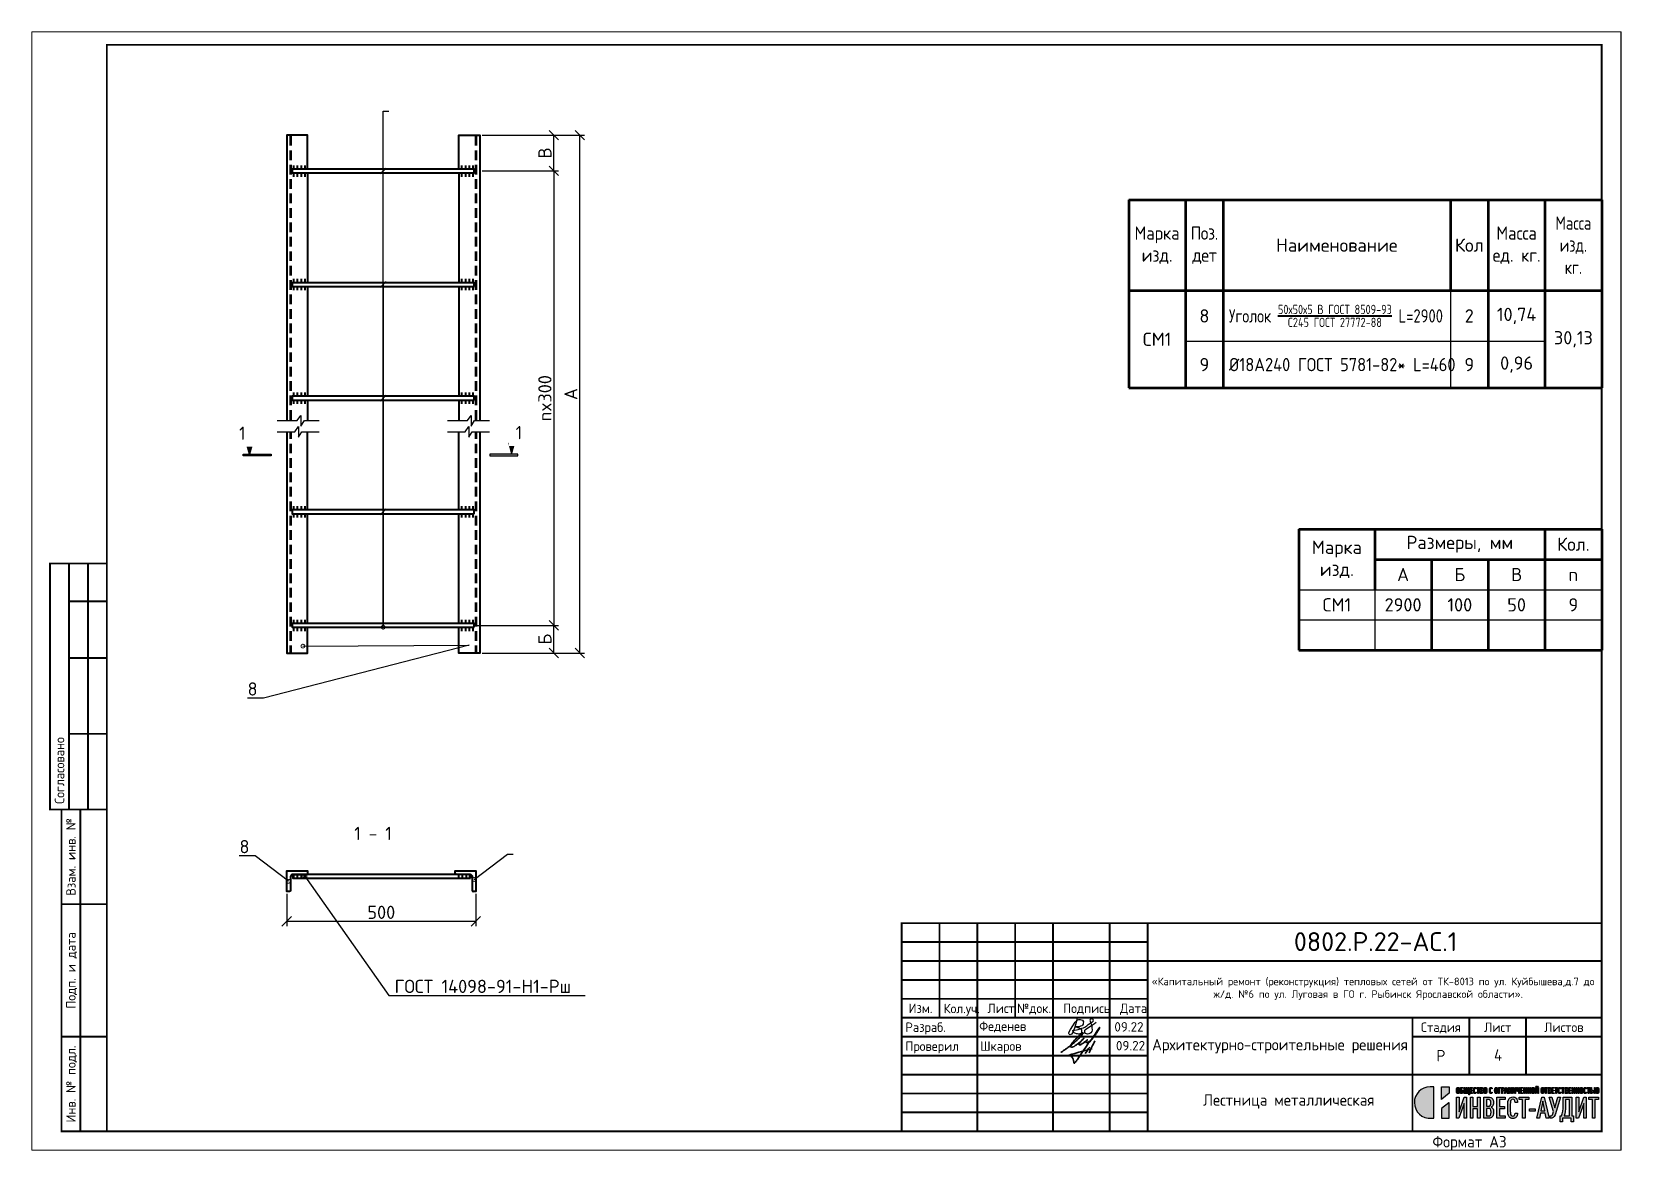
# Paper-space layout 'Лестница' of a CAD drawing. Header units: metres, sheet in millimetres. Extents: x -1 to 419, y -1 to 295.
# The model-space entities are those that its viewports show. They can reach past a viewport. Long polylines and large blocks are cut down to what shows.
import ezdxf
from ezdxf import colors
from ezdxf.entities.mleader import LeaderData, LeaderLine
from ezdxf.enums import TextEntityAlignment as Align
from ezdxf.math import Vec2, Vec3

# ---------------------------------------------------------------- set-up
doc = ezdxf.new("R2010")
doc.units = ezdxf.units.M
for name, color, linetype in [('PDF3_Geometry', 7, 'Continuous'), ('рамка', 7, 'Continuous'), ('Штриховка', 7, 'Continuous')]:
    doc.layers.add(name, color=color, linetype=linetype)
for name, color, linetype, lineweight in [('Размер 3.5', 250, 'Continuous', 35), ('Размерный', 4, 'Continuous', 30), ('Размеры на чертеже', 250, 'Continuous', 25), ('таблица', 250, 'Continuous', 35)]:
    doc.layers.add(name, color=color, linetype=linetype, lineweight=lineweight)
doc.styles.add('-ISOCPEUR-', font='isocpeur.ttf')
doc.styles.add('GOST', font='GOST_Common.ttf')
doc.dimstyles.new('1 к 10', dxfattribs={"dimtxt": 3.5, "dimasz": 2.5, "dimexe": 1.25, "dimexo": 0.625, "dimtad": 1, "dimdec": 1, "dimlfac": 10, "dimrnd": 0.1, "dimtxsty": 'GOST', "dimblk": 'OBLIQUE', "dimcen": 2.5, "dimclrd": 256, "dimclre": 256, "dimclrt": 256, "dimadec": 0, "dimazin": 0, "dimtfac": 1, "dimtdec": 1, "dimtmove": 0, "dimatfit": 3, "dimfxl": 1, "dimlwe": -1, "dimarcsym": 0})

psp = doc.layouts.new('Лестница')

msp = doc.modelspace()

# ---------------------------------------------------------------- texts
at = {"layer": 'Размер 3.5', "insert": (7939.3176, 3224.3751), "char_height": 3.5, "attachment_point": 7, "style": 'GOST'}
msp.add_mtext('1 - 1', dxfattribs=at)
at = {"layer": 'Размерный', "color": 7, "lineweight": 30, "insert": (8111.3329, 3200.0461), "char_height": 5, "width": 185, "attachment_point": 1, "style": '-ISOCPEUR-'}
msp.add_mtext('\\pi66.25,l10;0802.Р.22-АС.1', dxfattribs=at)

# ---------------------------------------------------------------- blocks, each defined once
blk = doc.blocks.new('Лого')
h = blk.add_hatch(color=151)
h.set_gradient(color1=(158, 191, 227), color2=(46, 54, 92), tint=1, name='HEMISPHERICAL')
edge = h.paths.add_edge_path()
edge.add_spline(control_points=[(0.349, 0.494), (-0.191, 0.447), (-0.657, 0.871), (-0.657, 1.415), (-0.657, 1.415), (-0.657, 1.925), (-0.243, 2.339), (0.267, 2.339), (0.267, 2.339), (0.267, 2.339), (0.471, 2.339), (0.471, 2.339), (0.471, 2.339), (0.479, 2.339), (0.485, 2.333), (0.485, 2.325), (0.485, 2.325), (0.485, 2.325), (0.485, 0.508), (0.485, 0.508), (0.485, 0.508), (0.485, 0.5), (0.479, 0.494), (0.471, 0.494), (0.471, 0.494), (0.471, 0.494), (0.35, 0.494), (0.35, 0.494), (0.35, 0.494), (0.35, 0.494), (0.349, 0.494), (0.349, 0.494)], knot_values=[0, 0, 0, 0, 0.111111, 0.111111, 0.111111, 0.111211, 0.222222, 0.222222, 0.222222, 0.222322, 0.333333, 0.333333, 0.333333, 0.333433, 0.444444, 0.444444, 0.444444, 0.444544, 0.555556, 0.555556, 0.555556, 0.555656, 0.666667, 0.666667, 0.666667, 0.666767, 0.777778, 0.777778, 0.777778, 0.777878, 1, 1, 1, 1], degree=3, periodic=0)
edge = h.paths.add_edge_path()
edge.add_spline(control_points=[(0.955, 1.604), (0.955, 1.604), (1.385, 1.966), (1.385, 1.966), (1.385, 1.966), (1.388, 1.969), (1.39, 1.972), (1.39, 1.976), (1.39, 1.976), (1.39, 1.976), (1.39, 2.325), (1.39, 2.325), (1.39, 2.325), (1.39, 2.333), (1.384, 2.339), (1.377, 2.339), (1.377, 2.339), (1.377, 2.339), (0.947, 2.339), (0.947, 2.339), (0.947, 2.339), (0.939, 2.339), (0.933, 2.333), (0.933, 2.325), (0.933, 2.325), (0.933, 2.325), (0.933, 1.614), (0.933, 1.614), (0.933, 1.614), (0.933, 1.609), (0.936, 1.604), (0.941, 1.602), (0.941, 1.602), (0.946, 1.6), (0.951, 1.601), (0.955, 1.604)], knot_values=[0, 0, 0, 0, 0.1, 0.1, 0.1, 0.1001, 0.2, 0.2, 0.2, 0.2001, 0.3, 0.3, 0.3, 0.3001, 0.4, 0.4, 0.4, 0.4001, 0.5, 0.5, 0.5, 0.5001, 0.6, 0.6, 0.6, 0.6001, 0.7, 0.7, 0.7, 0.7001, 0.8, 0.8, 0.8, 0.8001, 1, 1, 1, 1], degree=3, periodic=0)
edge = h.paths.add_edge_path()
edge.add_spline(control_points=[(0.938, 1.059), (0.938, 1.059), (1.369, 1.401), (1.369, 1.401), (1.369, 1.401), (1.373, 1.404), (1.378, 1.405), (1.383, 1.402), (1.383, 1.402), (1.387, 1.4), (1.39, 1.396), (1.39, 1.39), (1.39, 1.39), (1.39, 1.39), (1.39, 0.508), (1.39, 0.508), (1.39, 0.508), (1.39, 0.5), (1.384, 0.494), (1.377, 0.494), (1.377, 0.494), (1.377, 0.494), (0.947, 0.494), (0.947, 0.494), (0.947, 0.494), (0.939, 0.494), (0.933, 0.5), (0.933, 0.508), (0.933, 0.508), (0.933, 0.508), (0.933, 1.049), (0.933, 1.049), (0.933, 1.049), (0.933, 1.053), (0.935, 1.057), (0.938, 1.059)], knot_values=[0, 0, 0, 0, 0.1, 0.1, 0.1, 0.1001, 0.2, 0.2, 0.2, 0.2001, 0.3, 0.3, 0.3, 0.3001, 0.4, 0.4, 0.4, 0.4001, 0.5, 0.5, 0.5, 0.5001, 0.6, 0.6, 0.6, 0.6001, 0.7, 0.7, 0.7, 0.7001, 0.8, 0.8, 0.8, 0.8001, 1, 1, 1, 1], degree=3, periodic=0)
at = {"true_color": 0x2e365c}
h = blk.add_hatch(color=159, dxfattribs=at)
h.dxf.hatch_style = 1
edge = h.paths.add_edge_path()
edge.add_spline(control_points=[(10.169, 1.594), (10.169, 1.594), (10.169, 1.727), (10.169, 1.727), (10.169, 1.727), (10.169, 1.727), (9.605, 1.727), (9.605, 1.727), (9.605, 1.727), (9.605, 1.727), (9.605, 1.594), (9.605, 1.594), (9.605, 1.594), (9.605, 1.594), (9.813, 1.594), (9.813, 1.594), (9.813, 1.594), (9.813, 1.594), (9.813, 0.491), (9.813, 0.491), (9.813, 0.491), (9.813, 0.491), (9.962, 0.491), (9.962, 0.491), (9.962, 0.491), (9.962, 0.491), (9.962, 1.594), (9.962, 1.594), (9.962, 1.594), (9.962, 1.594), (10.169, 1.594), (10.169, 1.594)], knot_values=[0, 0, 0, 0, 0.111111, 0.111111, 0.111111, 0.111211, 0.222222, 0.222222, 0.222222, 0.222322, 0.333333, 0.333333, 0.333333, 0.333433, 0.444444, 0.444444, 0.444444, 0.444544, 0.555556, 0.555556, 0.555556, 0.555656, 0.666667, 0.666667, 0.666667, 0.666767, 0.777778, 0.777778, 0.777778, 0.777878, 1, 1, 1, 1], degree=3, periodic=0)
edge = h.paths.add_edge_path()
edge.add_spline(control_points=[(9.457, 0.491), (9.457, 0.491), (9.457, 1.727), (9.457, 1.727), (9.457, 1.727), (9.457, 1.727), (9.32, 1.727), (9.32, 1.727), (9.32, 1.727), (9.32, 1.727), (9.017, 0.868), (9.017, 0.868), (9.017, 0.868), (9.017, 0.868), (9.017, 1.727), (9.017, 1.727), (9.017, 1.727), (9.017, 1.727), (8.867, 1.727), (8.867, 1.727), (8.867, 1.727), (8.867, 1.727), (8.867, 0.491), (8.867, 0.491), (8.867, 0.491), (8.867, 0.491), (9.006, 0.491), (9.006, 0.491), (9.006, 0.491), (9.006, 0.491), (9.308, 1.349), (9.308, 1.349), (9.308, 1.349), (9.308, 1.349), (9.308, 0.491), (9.308, 0.491), (9.308, 0.491), (9.308, 0.491), (9.457, 0.491), (9.457, 0.491)], knot_values=[0, 0, 0, 0, 0.090909, 0.090909, 0.090909, 0.091009, 0.181818, 0.181818, 0.181818, 0.181918, 0.272727, 0.272727, 0.272727, 0.272827, 0.363636, 0.363636, 0.363636, 0.363736, 0.454545, 0.454545, 0.454545, 0.454645, 0.545455, 0.545455, 0.545455, 0.545555, 0.636364, 0.636364, 0.636364, 0.636464, 0.727273, 0.727273, 0.727273, 0.727373, 0.818182, 0.818182, 0.818182, 0.818282, 1, 1, 1, 1], degree=3, periodic=0)
edge = h.paths.add_edge_path(flags=16)
edge.add_spline(control_points=[(8.463, 0.625), (8.463, 0.625), (8.147, 0.625), (8.147, 0.625), (8.147, 0.625), (8.208, 0.788), (8.239, 0.974), (8.239, 1.198), (8.239, 1.198), (8.239, 1.198), (8.239, 1.594), (8.239, 1.594), (8.239, 1.594), (8.239, 1.594), (8.463, 1.594), (8.463, 1.594), (8.463, 1.594), (8.463, 1.594), (8.463, 0.625), (8.463, 0.625)], knot_values=[0, 0, 0, 0, 0.166667, 0.166667, 0.166667, 0.166767, 0.333333, 0.333333, 0.333333, 0.333433, 0.5, 0.5, 0.5, 0.5001, 0.666667, 0.666667, 0.666667, 0.666767, 1, 1, 1, 1], degree=3, periodic=0)
edge = h.paths.add_edge_path()
edge.add_spline(control_points=[(8.709, 0.271), (8.709, 0.271), (8.709, 0.625), (8.709, 0.625), (8.709, 0.625), (8.709, 0.625), (8.612, 0.625), (8.612, 0.625), (8.612, 0.625), (8.612, 0.625), (8.612, 1.727), (8.612, 1.727), (8.612, 1.727), (8.612, 1.727), (8.095, 1.727), (8.095, 1.727), (8.095, 1.727), (8.095, 1.727), (8.095, 1.231), (8.095, 1.231), (8.095, 1.231), (8.095, 0.988), (8.057, 0.792), (7.994, 0.625), (7.994, 0.625), (7.994, 0.625), (7.916, 0.625), (7.916, 0.625), (7.916, 0.625), (7.916, 0.625), (7.916, 0.271), (7.916, 0.271), (7.916, 0.271), (7.916, 0.271), (8.058, 0.271), (8.058, 0.271), (8.058, 0.271), (8.058, 0.271), (8.058, 0.491), (8.058, 0.491), (8.058, 0.491), (8.058, 0.491), (8.567, 0.491), (8.567, 0.491), (8.567, 0.491), (8.567, 0.491), (8.567, 0.271), (8.567, 0.271), (8.567, 0.271), (8.567, 0.271), (8.709, 0.271), (8.709, 0.271)], knot_values=[0, 0, 0, 0, 0.071429, 0.071429, 0.071429, 0.071529, 0.142857, 0.142857, 0.142857, 0.142957, 0.214286, 0.214286, 0.214286, 0.214386, 0.285714, 0.285714, 0.285714, 0.285814, 0.357143, 0.357143, 0.357143, 0.357243, 0.428571, 0.428571, 0.428571, 0.428671, 0.5, 0.5, 0.5, 0.5001, 0.571429, 0.571429, 0.571429, 0.571529, 0.642857, 0.642857, 0.642857, 0.642957, 0.714286, 0.714286, 0.714286, 0.714386, 0.785714, 0.785714, 0.785714, 0.785814, 0.857143, 0.857143, 0.857143, 0.857243, 1, 1, 1, 1], degree=3, periodic=0)
edge = h.paths.add_edge_path()
edge.add_spline(control_points=[(7.937, 1.727), (7.937, 1.727), (7.774, 1.727), (7.774, 1.727), (7.774, 1.727), (7.774, 1.727), (7.605, 1.097), (7.605, 1.097), (7.605, 1.097), (7.605, 1.097), (7.434, 1.727), (7.434, 1.727), (7.434, 1.727), (7.434, 1.727), (7.271, 1.727), (7.271, 1.727), (7.271, 1.727), (7.271, 1.727), (7.534, 0.891), (7.534, 0.891), (7.534, 0.891), (7.534, 0.891), (7.494, 0.754), (7.494, 0.754), (7.494, 0.754), (7.465, 0.651), (7.427, 0.625), (7.326, 0.625), (7.326, 0.625), (7.326, 0.625), (7.326, 0.491), (7.326, 0.491), (7.326, 0.491), (7.496, 0.491), (7.566, 0.524), (7.616, 0.688), (7.616, 0.688), (7.616, 0.688), (7.937, 1.727), (7.937, 1.727)], knot_values=[0, 0, 0, 0, 0.090909, 0.090909, 0.090909, 0.091009, 0.181818, 0.181818, 0.181818, 0.181918, 0.272727, 0.272727, 0.272727, 0.272827, 0.363636, 0.363636, 0.363636, 0.363736, 0.454545, 0.454545, 0.454545, 0.454645, 0.545455, 0.545455, 0.545455, 0.545555, 0.636364, 0.636364, 0.636364, 0.636464, 0.727273, 0.727273, 0.727273, 0.727373, 0.818182, 0.818182, 0.818182, 0.818282, 1, 1, 1, 1], degree=3, periodic=0)
edge = h.paths.add_edge_path(flags=16)
edge.add_spline(control_points=[(7.019, 0.917), (7.019, 0.917), (6.788, 0.917), (6.788, 0.917), (6.788, 0.917), (6.788, 0.917), (6.904, 1.486), (6.904, 1.486), (6.904, 1.486), (6.904, 1.486), (7.019, 0.917), (7.019, 0.917)], knot_values=[0, 0, 0, 0, 0.25, 0.25, 0.25, 0.2501, 0.5, 0.5, 0.5, 0.5001, 1, 1, 1, 1], degree=3, periodic=0)
edge = h.paths.add_edge_path()
edge.add_spline(control_points=[(7.264, 0.491), (7.264, 0.491), (6.977, 1.727), (6.977, 1.727), (6.977, 1.727), (6.977, 1.727), (6.833, 1.727), (6.833, 1.727), (6.833, 1.727), (6.833, 1.727), (6.545, 0.491), (6.545, 0.491), (6.545, 0.491), (6.545, 0.491), (6.701, 0.491), (6.701, 0.491), (6.701, 0.491), (6.701, 0.491), (6.76, 0.783), (6.76, 0.783), (6.76, 0.783), (6.76, 0.783), (7.047, 0.783), (7.047, 0.783), (7.047, 0.783), (7.047, 0.783), (7.106, 0.491), (7.106, 0.491), (7.106, 0.491), (7.106, 0.491), (7.264, 0.491), (7.264, 0.491)], knot_values=[0, 0, 0, 0, 0.111111, 0.111111, 0.111111, 0.111211, 0.222222, 0.222222, 0.222222, 0.222322, 0.333333, 0.333333, 0.333333, 0.333433, 0.444444, 0.444444, 0.444444, 0.444544, 0.555556, 0.555556, 0.555556, 0.555656, 0.666667, 0.666667, 0.666667, 0.666767, 0.777778, 0.777778, 0.777778, 0.777878, 1, 1, 1, 1], degree=3, periodic=0)
edge = h.paths.add_edge_path()
edge.add_spline(control_points=[(6.448, 0.915), (6.448, 0.915), (6.448, 1.049), (6.448, 1.049), (6.448, 1.049), (6.448, 1.049), (6.108, 1.049), (6.108, 1.049), (6.108, 1.049), (6.108, 1.049), (6.108, 0.915), (6.108, 0.915), (6.108, 0.915), (6.108, 0.915), (6.448, 0.915), (6.448, 0.915)], knot_values=[0, 0, 0, 0, 0.2, 0.2, 0.2, 0.2001, 0.4, 0.4, 0.4, 0.4001, 0.6, 0.6, 0.6, 0.6001, 1, 1, 1, 1], degree=3, periodic=0)
edge = h.paths.add_edge_path()
edge.add_spline(control_points=[(6.069, 1.594), (6.069, 1.594), (6.069, 1.727), (6.069, 1.727), (6.069, 1.727), (6.069, 1.727), (5.505, 1.727), (5.505, 1.727), (5.505, 1.727), (5.505, 1.727), (5.505, 1.594), (5.505, 1.594), (5.505, 1.594), (5.505, 1.594), (5.714, 1.594), (5.714, 1.594), (5.714, 1.594), (5.714, 1.594), (5.714, 0.491), (5.714, 0.491), (5.714, 0.491), (5.714, 0.491), (5.863, 0.491), (5.863, 0.491), (5.863, 0.491), (5.863, 0.491), (5.863, 1.594), (5.863, 1.594), (5.863, 1.594), (5.863, 1.594), (6.069, 1.594), (6.069, 1.594)], knot_values=[0, 0, 0, 0, 0.111111, 0.111111, 0.111111, 0.111211, 0.222222, 0.222222, 0.222222, 0.222322, 0.333333, 0.333333, 0.333333, 0.333433, 0.444444, 0.444444, 0.444444, 0.444544, 0.555556, 0.555556, 0.555556, 0.555656, 0.666667, 0.666667, 0.666667, 0.666767, 0.777778, 0.777778, 0.777778, 0.777878, 1, 1, 1, 1], degree=3, periodic=0)
edge = h.paths.add_edge_path()
edge.add_spline(control_points=[(5.42, 0.797), (5.42, 0.797), (5.273, 0.797), (5.273, 0.797), (5.273, 0.797), (5.271, 0.745), (5.261, 0.691), (5.233, 0.655), (5.233, 0.655), (5.214, 0.63), (5.183, 0.611), (5.136, 0.611), (5.136, 0.611), (5.087, 0.611), (5.054, 0.63), (5.033, 0.658), (5.033, 0.658), (4.99, 0.717), (4.983, 0.816), (4.983, 1.109), (4.983, 1.109), (4.983, 1.403), (4.99, 1.502), (5.033, 1.561), (5.033, 1.561), (5.054, 1.588), (5.087, 1.607), (5.136, 1.607), (5.136, 1.607), (5.183, 1.607), (5.214, 1.588), (5.233, 1.564), (5.233, 1.564), (5.262, 1.528), (5.271, 1.476), (5.273, 1.423), (5.273, 1.423), (5.273, 1.423), (5.42, 1.423), (5.42, 1.423), (5.42, 1.423), (5.419, 1.524), (5.389, 1.613), (5.332, 1.668), (5.332, 1.668), (5.283, 1.715), (5.223, 1.741), (5.136, 1.741), (5.136, 1.741), (5.039, 1.741), (4.971, 1.705), (4.924, 1.651), (4.924, 1.651), (4.842, 1.557), (4.834, 1.451), (4.834, 1.109), (4.834, 1.109), (4.834, 0.767), (4.842, 0.662), (4.924, 0.568), (4.924, 0.568), (4.971, 0.514), (5.039, 0.478), (5.136, 0.478), (5.136, 0.478), (5.217, 0.478), (5.278, 0.502), (5.327, 0.545), (5.327, 0.545), (5.387, 0.601), (5.419, 0.693), (5.42, 0.797)], knot_values=[0, 0, 0, 0, 0.052632, 0.052632, 0.052632, 0.052732, 0.105263, 0.105263, 0.105263, 0.105363, 0.157895, 0.157895, 0.157895, 0.157995, 0.210526, 0.210526, 0.210526, 0.210626, 0.263158, 0.263158, 0.263158, 0.263258, 0.315789, 0.315789, 0.315789, 0.315889, 0.368421, 0.368421, 0.368421, 0.368521, 0.421053, 0.421053, 0.421053, 0.421153, 0.473684, 0.473684, 0.473684, 0.473784, 0.526316, 0.526316, 0.526316, 0.526416, 0.578947, 0.578947, 0.578947, 0.579047, 0.631579, 0.631579, 0.631579, 0.631679, 0.684211, 0.684211, 0.684211, 0.684311, 0.736842, 0.736842, 0.736842, 0.736942, 0.789474, 0.789474, 0.789474, 0.789574, 0.842105, 0.842105, 0.842105, 0.842205, 0.894737, 0.894737, 0.894737, 0.894837, 1, 1, 1, 1], degree=3, periodic=0)
edge = h.paths.add_edge_path()
edge.add_spline(control_points=[(4.681, 0.491), (4.681, 0.491), (4.681, 0.625), (4.681, 0.625), (4.681, 0.625), (4.681, 0.625), (4.353, 0.625), (4.353, 0.625), (4.353, 0.625), (4.353, 0.625), (4.353, 1.045), (4.353, 1.045), (4.353, 1.045), (4.353, 1.045), (4.636, 1.045), (4.636, 1.045), (4.636, 1.045), (4.636, 1.045), (4.636, 1.179), (4.636, 1.179), (4.636, 1.179), (4.636, 1.179), (4.353, 1.179), (4.353, 1.179), (4.353, 1.179), (4.353, 1.179), (4.353, 1.594), (4.353, 1.594), (4.353, 1.594), (4.353, 1.594), (4.681, 1.594), (4.681, 1.594), (4.681, 1.594), (4.681, 1.594), (4.681, 1.727), (4.681, 1.727), (4.681, 1.727), (4.681, 1.727), (4.204, 1.727), (4.204, 1.727), (4.204, 1.727), (4.204, 1.727), (4.204, 0.491), (4.204, 0.491), (4.204, 0.491), (4.204, 0.491), (4.681, 0.491), (4.681, 0.491)], knot_values=[0, 0, 0, 0, 0.076923, 0.076923, 0.076923, 0.077023, 0.153846, 0.153846, 0.153846, 0.153946, 0.230769, 0.230769, 0.230769, 0.230869, 0.307692, 0.307692, 0.307692, 0.307792, 0.384615, 0.384615, 0.384615, 0.384715, 0.461538, 0.461538, 0.461538, 0.461638, 0.538462, 0.538462, 0.538462, 0.538562, 0.615385, 0.615385, 0.615385, 0.615485, 0.692308, 0.692308, 0.692308, 0.692408, 0.769231, 0.769231, 0.769231, 0.769331, 0.846154, 0.846154, 0.846154, 0.846254, 1, 1, 1, 1], degree=3, periodic=0)
edge = h.paths.add_edge_path(flags=16)
edge.add_spline(control_points=[(3.848, 1.396), (3.848, 1.255), (3.798, 1.198), (3.692, 1.198), (3.692, 1.198), (3.692, 1.198), (3.582, 1.198), (3.582, 1.198), (3.582, 1.198), (3.582, 1.198), (3.582, 1.594), (3.582, 1.594), (3.582, 1.594), (3.582, 1.594), (3.692, 1.594), (3.692, 1.594), (3.692, 1.594), (3.799, 1.594), (3.848, 1.545), (3.848, 1.396)], knot_values=[0, 0, 0, 0, 0.166667, 0.166667, 0.166667, 0.166767, 0.333333, 0.333333, 0.333333, 0.333433, 0.5, 0.5, 0.5, 0.5001, 0.666667, 0.666667, 0.666667, 0.666767, 1, 1, 1, 1], degree=3, periodic=0)
edge = h.paths.add_edge_path(flags=16)
edge.add_spline(control_points=[(3.857, 0.847), (3.857, 0.677), (3.803, 0.625), (3.69, 0.625), (3.69, 0.625), (3.69, 0.625), (3.582, 0.625), (3.582, 0.625), (3.582, 0.625), (3.582, 0.625), (3.582, 1.069), (3.582, 1.069), (3.582, 1.069), (3.582, 1.069), (3.69, 1.069), (3.69, 1.069), (3.69, 1.069), (3.801, 1.069), (3.857, 1.007), (3.857, 0.847)], knot_values=[0, 0, 0, 0, 0.166667, 0.166667, 0.166667, 0.166767, 0.333333, 0.333333, 0.333333, 0.333433, 0.5, 0.5, 0.5, 0.5001, 0.666667, 0.666667, 0.666667, 0.666767, 1, 1, 1, 1], degree=3, periodic=0)
edge = h.paths.add_edge_path()
edge.add_spline(control_points=[(4.006, 0.839), (4.006, 0.944), (3.995, 1.028), (3.931, 1.09), (3.931, 1.09), (3.91, 1.109), (3.883, 1.127), (3.855, 1.135), (3.855, 1.135), (3.879, 1.146), (3.903, 1.161), (3.924, 1.182), (3.924, 1.182), (3.985, 1.241), (3.997, 1.314), (3.997, 1.403), (3.997, 1.403), (3.997, 1.536), (3.978, 1.597), (3.924, 1.653), (3.924, 1.653), (3.874, 1.705), (3.808, 1.727), (3.699, 1.727), (3.699, 1.727), (3.699, 1.727), (3.433, 1.727), (3.433, 1.727), (3.433, 1.727), (3.433, 1.727), (3.433, 0.491), (3.433, 0.491), (3.433, 0.491), (3.433, 0.491), (3.699, 0.491), (3.699, 0.491), (3.699, 0.491), (3.808, 0.491), (3.876, 0.514), (3.926, 0.566), (3.926, 0.566), (3.982, 0.623), (4.006, 0.689), (4.006, 0.839)], knot_values=[0, 0, 0, 0, 0.083333, 0.083333, 0.083333, 0.083433, 0.166667, 0.166667, 0.166667, 0.166767, 0.25, 0.25, 0.25, 0.2501, 0.333333, 0.333333, 0.333333, 0.333433, 0.416667, 0.416667, 0.416667, 0.416767, 0.5, 0.5, 0.5, 0.5001, 0.583333, 0.583333, 0.583333, 0.583433, 0.666667, 0.666667, 0.666667, 0.666767, 0.75, 0.75, 0.75, 0.7501, 0.833333, 0.833333, 0.833333, 0.833433, 1, 1, 1, 1], degree=3, periodic=0)
edge = h.paths.add_edge_path()
edge.add_spline(control_points=[(3.211, 0.491), (3.211, 0.491), (3.211, 1.727), (3.211, 1.727), (3.211, 1.727), (3.211, 1.727), (3.062, 1.727), (3.062, 1.727), (3.062, 1.727), (3.062, 1.727), (3.062, 1.187), (3.062, 1.187), (3.062, 1.187), (3.062, 1.187), (2.787, 1.187), (2.787, 1.187), (2.787, 1.187), (2.787, 1.187), (2.787, 1.727), (2.787, 1.727), (2.787, 1.727), (2.787, 1.727), (2.638, 1.727), (2.638, 1.727), (2.638, 1.727), (2.638, 1.727), (2.638, 0.491), (2.638, 0.491), (2.638, 0.491), (2.638, 0.491), (2.787, 0.491), (2.787, 0.491), (2.787, 0.491), (2.787, 0.491), (2.787, 1.052), (2.787, 1.052), (2.787, 1.052), (2.787, 1.052), (3.062, 1.052), (3.062, 1.052), (3.062, 1.052), (3.062, 1.052), (3.062, 0.491), (3.062, 0.491), (3.062, 0.491), (3.062, 0.491), (3.211, 0.491), (3.211, 0.491)], knot_values=[0, 0, 0, 0, 0.076923, 0.076923, 0.076923, 0.077023, 0.153846, 0.153846, 0.153846, 0.153946, 0.230769, 0.230769, 0.230769, 0.230869, 0.307692, 0.307692, 0.307692, 0.307792, 0.384615, 0.384615, 0.384615, 0.384715, 0.461538, 0.461538, 0.461538, 0.461638, 0.538462, 0.538462, 0.538462, 0.538562, 0.615385, 0.615385, 0.615385, 0.615485, 0.692308, 0.692308, 0.692308, 0.692408, 0.769231, 0.769231, 0.769231, 0.769331, 0.846154, 0.846154, 0.846154, 0.846254, 1, 1, 1, 1], degree=3, periodic=0)
edge = h.paths.add_edge_path()
edge.add_spline(control_points=[(2.416, 0.491), (2.416, 0.491), (2.416, 1.727), (2.416, 1.727), (2.416, 1.727), (2.416, 1.727), (2.279, 1.727), (2.279, 1.727), (2.279, 1.727), (2.279, 1.727), (1.975, 0.868), (1.975, 0.868), (1.975, 0.868), (1.975, 0.868), (1.975, 1.727), (1.975, 1.727), (1.975, 1.727), (1.975, 1.727), (1.826, 1.727), (1.826, 1.727), (1.826, 1.727), (1.826, 1.727), (1.826, 0.491), (1.826, 0.491), (1.826, 0.491), (1.826, 0.491), (1.965, 0.491), (1.965, 0.491), (1.965, 0.491), (1.965, 0.491), (2.267, 1.349), (2.267, 1.349), (2.267, 1.349), (2.267, 1.349), (2.267, 0.491), (2.267, 0.491), (2.267, 0.491), (2.267, 0.491), (2.416, 0.491), (2.416, 0.491)], knot_values=[0, 0, 0, 0, 0.090909, 0.090909, 0.090909, 0.091009, 0.181818, 0.181818, 0.181818, 0.181918, 0.272727, 0.272727, 0.272727, 0.272827, 0.363636, 0.363636, 0.363636, 0.363736, 0.454545, 0.454545, 0.454545, 0.454645, 0.545455, 0.545455, 0.545455, 0.545555, 0.636364, 0.636364, 0.636364, 0.636464, 0.727273, 0.727273, 0.727273, 0.727373, 0.818182, 0.818182, 0.818182, 0.818282, 1, 1, 1, 1], degree=3, periodic=0)
edge = h.paths.add_edge_path(flags=16)
edge.add_spline(control_points=[(10.15, 2.121), (10.15, 2.035), (10.148, 2.006), (10.135, 1.989), (10.135, 1.989), (10.128, 1.981), (10.119, 1.975), (10.105, 1.975), (10.105, 1.975), (10.091, 1.975), (10.082, 1.981), (10.076, 1.989), (10.076, 1.989), (10.062, 2.006), (10.06, 2.035), (10.06, 2.121), (10.06, 2.121), (10.06, 2.207), (10.062, 2.235), (10.076, 2.253), (10.076, 2.253), (10.082, 2.261), (10.091, 2.266), (10.105, 2.266), (10.105, 2.266), (10.119, 2.266), (10.128, 2.261), (10.135, 2.253), (10.135, 2.253), (10.148, 2.235), (10.15, 2.207), (10.15, 2.121)], knot_values=[0, 0, 0, 0, 0.111111, 0.111111, 0.111111, 0.111211, 0.222222, 0.222222, 0.222222, 0.222322, 0.333333, 0.333333, 0.333333, 0.333433, 0.444444, 0.444444, 0.444444, 0.444544, 0.555556, 0.555556, 0.555556, 0.555656, 0.666667, 0.666667, 0.666667, 0.666767, 0.777778, 0.777778, 0.777778, 0.777878, 1, 1, 1, 1], degree=3, periodic=0)
edge = h.paths.add_edge_path()
edge.add_spline(control_points=[(9.974, 1.94), (9.974, 1.94), (9.974, 2.104), (9.974, 2.104), (9.974, 2.104), (9.974, 2.104), (10.017, 2.104), (10.017, 2.104), (10.017, 2.104), (10.017, 2.017), (10.021, 1.988), (10.043, 1.962), (10.043, 1.962), (10.057, 1.946), (10.077, 1.936), (10.105, 1.936), (10.105, 1.936), (10.134, 1.936), (10.153, 1.946), (10.167, 1.962), (10.167, 1.962), (10.19, 1.989), (10.194, 2.021), (10.194, 2.121), (10.194, 2.121), (10.194, 2.221), (10.191, 2.251), (10.167, 2.279), (10.167, 2.279), (10.153, 2.295), (10.134, 2.306), (10.105, 2.306), (10.105, 2.306), (10.077, 2.306), (10.057, 2.295), (10.043, 2.279), (10.043, 2.279), (10.022, 2.254), (10.017, 2.225), (10.017, 2.144), (10.017, 2.144), (10.017, 2.144), (9.974, 2.144), (9.974, 2.144), (9.974, 2.144), (9.974, 2.144), (9.974, 2.302), (9.974, 2.302), (9.974, 2.302), (9.974, 2.302), (9.93, 2.302), (9.93, 2.302), (9.93, 2.302), (9.93, 2.302), (9.93, 1.94), (9.93, 1.94), (9.93, 1.94), (9.93, 1.94), (9.974, 1.94), (9.974, 1.94)], knot_values=[0, 0, 0, 0, 0.0625, 0.0625, 0.0625, 0.0626, 0.125, 0.125, 0.125, 0.1251, 0.1875, 0.1875, 0.1875, 0.1876, 0.25, 0.25, 0.25, 0.2501, 0.3125, 0.3125, 0.3125, 0.3126, 0.375, 0.375, 0.375, 0.3751, 0.4375, 0.4375, 0.4375, 0.4376, 0.5, 0.5, 0.5, 0.5001, 0.5625, 0.5625, 0.5625, 0.5626, 0.625, 0.625, 0.625, 0.6251, 0.6875, 0.6875, 0.6875, 0.6876, 0.75, 0.75, 0.75, 0.7501, 0.8125, 0.8125, 0.8125, 0.8126, 0.875, 0.875, 0.875, 0.8751, 1, 1, 1, 1], degree=3, periodic=0)
edge = h.paths.add_edge_path(flags=16)
edge.add_spline(control_points=[(9.833, 2.046), (9.833, 1.997), (9.819, 1.979), (9.79, 1.979), (9.79, 1.979), (9.79, 1.979), (9.753, 1.979), (9.753, 1.979), (9.753, 1.979), (9.753, 1.979), (9.753, 2.112), (9.753, 2.112), (9.753, 2.112), (9.753, 2.112), (9.79, 2.112), (9.79, 2.112), (9.79, 2.112), (9.819, 2.112), (9.833, 2.094), (9.833, 2.046)], knot_values=[0, 0, 0, 0, 0.166667, 0.166667, 0.166667, 0.166767, 0.333333, 0.333333, 0.333333, 0.333433, 0.5, 0.5, 0.5, 0.5001, 0.666667, 0.666667, 0.666667, 0.666767, 1, 1, 1, 1], degree=3, periodic=0)
edge = h.paths.add_edge_path()
edge.add_spline(control_points=[(9.877, 2.046), (9.877, 2.125), (9.846, 2.151), (9.791, 2.151), (9.791, 2.151), (9.791, 2.151), (9.753, 2.151), (9.753, 2.151), (9.753, 2.151), (9.753, 2.151), (9.753, 2.302), (9.753, 2.302), (9.753, 2.302), (9.753, 2.302), (9.709, 2.302), (9.709, 2.302), (9.709, 2.302), (9.709, 2.302), (9.709, 1.94), (9.709, 1.94), (9.709, 1.94), (9.709, 1.94), (9.791, 1.94), (9.791, 1.94), (9.791, 1.94), (9.845, 1.94), (9.877, 1.966), (9.877, 2.046)], knot_values=[0, 0, 0, 0, 0.125, 0.125, 0.125, 0.1251, 0.25, 0.25, 0.25, 0.2501, 0.375, 0.375, 0.375, 0.3751, 0.5, 0.5, 0.5, 0.5001, 0.625, 0.625, 0.625, 0.6251, 0.75, 0.75, 0.75, 0.7501, 1, 1, 1, 1], degree=3, periodic=0)
edge = h.paths.add_edge_path()
edge.add_spline(control_points=[(9.666, 2.262), (9.666, 2.262), (9.666, 2.302), (9.666, 2.302), (9.666, 2.302), (9.666, 2.302), (9.501, 2.302), (9.501, 2.302), (9.501, 2.302), (9.501, 2.302), (9.501, 2.262), (9.501, 2.262), (9.501, 2.262), (9.501, 2.262), (9.562, 2.262), (9.562, 2.262), (9.562, 2.262), (9.562, 2.262), (9.562, 1.94), (9.562, 1.94), (9.562, 1.94), (9.562, 1.94), (9.606, 1.94), (9.606, 1.94), (9.606, 1.94), (9.606, 1.94), (9.606, 2.262), (9.606, 2.262), (9.606, 2.262), (9.606, 2.262), (9.666, 2.262), (9.666, 2.262)], knot_values=[0, 0, 0, 0, 0.111111, 0.111111, 0.111111, 0.111211, 0.222222, 0.222222, 0.222222, 0.222322, 0.333333, 0.333333, 0.333333, 0.333433, 0.444444, 0.444444, 0.444444, 0.444544, 0.555556, 0.555556, 0.555556, 0.555656, 0.666667, 0.666667, 0.666667, 0.666767, 0.777778, 0.777778, 0.777778, 0.777878, 1, 1, 1, 1], degree=3, periodic=0)
edge = h.paths.add_edge_path()
edge.add_spline(control_points=[(9.476, 2.029), (9.476, 2.029), (9.433, 2.029), (9.433, 2.029), (9.433, 2.029), (9.433, 2.014), (9.43, 1.998), (9.421, 1.988), (9.421, 1.988), (9.416, 1.981), (9.407, 1.975), (9.393, 1.975), (9.393, 1.975), (9.379, 1.975), (9.369, 1.981), (9.363, 1.989), (9.363, 1.989), (9.35, 2.006), (9.348, 2.035), (9.348, 2.121), (9.348, 2.121), (9.348, 2.207), (9.35, 2.235), (9.363, 2.253), (9.363, 2.253), (9.369, 2.261), (9.379, 2.266), (9.393, 2.266), (9.393, 2.266), (9.407, 2.266), (9.416, 2.261), (9.421, 2.254), (9.421, 2.254), (9.43, 2.243), (9.433, 2.228), (9.433, 2.213), (9.433, 2.213), (9.433, 2.213), (9.476, 2.213), (9.476, 2.213), (9.476, 2.213), (9.476, 2.242), (9.467, 2.268), (9.45, 2.284), (9.45, 2.284), (9.436, 2.298), (9.418, 2.306), (9.393, 2.306), (9.393, 2.306), (9.365, 2.306), (9.345, 2.295), (9.331, 2.279), (9.331, 2.279), (9.307, 2.252), (9.305, 2.221), (9.305, 2.121), (9.305, 2.121), (9.305, 2.021), (9.307, 1.99), (9.331, 1.962), (9.331, 1.962), (9.345, 1.946), (9.365, 1.936), (9.393, 1.936), (9.393, 1.936), (9.417, 1.936), (9.435, 1.943), (9.449, 1.956), (9.449, 1.956), (9.467, 1.972), (9.476, 1.999), (9.476, 2.029)], knot_values=[0, 0, 0, 0, 0.052632, 0.052632, 0.052632, 0.052732, 0.105263, 0.105263, 0.105263, 0.105363, 0.157895, 0.157895, 0.157895, 0.157995, 0.210526, 0.210526, 0.210526, 0.210626, 0.263158, 0.263158, 0.263158, 0.263258, 0.315789, 0.315789, 0.315789, 0.315889, 0.368421, 0.368421, 0.368421, 0.368521, 0.421053, 0.421053, 0.421053, 0.421153, 0.473684, 0.473684, 0.473684, 0.473784, 0.526316, 0.526316, 0.526316, 0.526416, 0.578947, 0.578947, 0.578947, 0.579047, 0.631579, 0.631579, 0.631579, 0.631679, 0.684211, 0.684211, 0.684211, 0.684311, 0.736842, 0.736842, 0.736842, 0.736942, 0.789474, 0.789474, 0.789474, 0.789574, 0.842105, 0.842105, 0.842105, 0.842205, 0.894737, 0.894737, 0.894737, 0.894837, 1, 1, 1, 1], degree=3, periodic=0)
edge = h.paths.add_edge_path(flags=16)
edge.add_spline(control_points=[(9.213, 2.121), (9.213, 2.035), (9.211, 2.006), (9.198, 1.989), (9.198, 1.989), (9.192, 1.981), (9.183, 1.975), (9.169, 1.975), (9.169, 1.975), (9.154, 1.975), (9.145, 1.981), (9.139, 1.989), (9.139, 1.989), (9.126, 2.006), (9.124, 2.035), (9.124, 2.121), (9.124, 2.121), (9.124, 2.207), (9.126, 2.235), (9.139, 2.253), (9.139, 2.253), (9.145, 2.261), (9.154, 2.266), (9.169, 2.266), (9.169, 2.266), (9.183, 2.266), (9.192, 2.261), (9.198, 2.253), (9.198, 2.253), (9.211, 2.235), (9.213, 2.207), (9.213, 2.121)], knot_values=[0, 0, 0, 0, 0.111111, 0.111111, 0.111111, 0.111211, 0.222222, 0.222222, 0.222222, 0.222322, 0.333333, 0.333333, 0.333333, 0.333433, 0.444444, 0.444444, 0.444444, 0.444544, 0.555556, 0.555556, 0.555556, 0.555656, 0.666667, 0.666667, 0.666667, 0.666767, 0.777778, 0.777778, 0.777778, 0.777878, 1, 1, 1, 1], degree=3, periodic=0)
edge = h.paths.add_edge_path()
edge.add_spline(control_points=[(9.257, 2.121), (9.257, 2.221), (9.254, 2.253), (9.23, 2.279), (9.23, 2.279), (9.216, 2.295), (9.197, 2.306), (9.169, 2.306), (9.169, 2.306), (9.14, 2.306), (9.121, 2.295), (9.107, 2.279), (9.107, 2.279), (9.083, 2.253), (9.08, 2.221), (9.08, 2.121), (9.08, 2.121), (9.08, 2.021), (9.083, 1.988), (9.107, 1.962), (9.107, 1.962), (9.121, 1.946), (9.14, 1.936), (9.169, 1.936), (9.169, 1.936), (9.197, 1.936), (9.216, 1.946), (9.23, 1.962), (9.23, 1.962), (9.254, 1.988), (9.257, 2.021), (9.257, 2.121)], knot_values=[0, 0, 0, 0, 0.111111, 0.111111, 0.111111, 0.111211, 0.222222, 0.222222, 0.222222, 0.222322, 0.333333, 0.333333, 0.333333, 0.333433, 0.444444, 0.444444, 0.444444, 0.444544, 0.555556, 0.555556, 0.555556, 0.555656, 0.666667, 0.666667, 0.666667, 0.666767, 0.777778, 0.777778, 0.777778, 0.777878, 1, 1, 1, 1], degree=3, periodic=0)
edge = h.paths.add_edge_path()
edge.add_spline(control_points=[(9.024, 1.94), (9.024, 1.94), (9.024, 2.302), (9.024, 2.302), (9.024, 2.302), (9.024, 2.302), (8.98, 2.302), (8.98, 2.302), (8.98, 2.302), (8.98, 2.302), (8.98, 2.144), (8.98, 2.144), (8.98, 2.144), (8.98, 2.144), (8.9, 2.144), (8.9, 2.144), (8.9, 2.144), (8.9, 2.144), (8.9, 2.302), (8.9, 2.302), (8.9, 2.302), (8.9, 2.302), (8.856, 2.302), (8.856, 2.302), (8.856, 2.302), (8.856, 2.302), (8.856, 1.94), (8.856, 1.94), (8.856, 1.94), (8.856, 1.94), (8.9, 1.94), (8.9, 1.94), (8.9, 1.94), (8.9, 1.94), (8.9, 2.104), (8.9, 2.104), (8.9, 2.104), (8.9, 2.104), (8.98, 2.104), (8.98, 2.104), (8.98, 2.104), (8.98, 2.104), (8.98, 1.94), (8.98, 1.94), (8.98, 1.94), (8.98, 1.94), (9.024, 1.94), (9.024, 1.94)], knot_values=[0, 0, 0, 0, 0.076923, 0.076923, 0.076923, 0.077023, 0.153846, 0.153846, 0.153846, 0.153946, 0.230769, 0.230769, 0.230769, 0.230869, 0.307692, 0.307692, 0.307692, 0.307792, 0.384615, 0.384615, 0.384615, 0.384715, 0.461538, 0.461538, 0.461538, 0.461638, 0.538462, 0.538462, 0.538462, 0.538562, 0.615385, 0.615385, 0.615385, 0.615485, 0.692308, 0.692308, 0.692308, 0.692408, 0.769231, 0.769231, 0.769231, 0.769331, 0.846154, 0.846154, 0.846154, 0.846254, 1, 1, 1, 1], degree=3, periodic=0)
edge = h.paths.add_edge_path()
edge.add_spline(control_points=[(8.791, 1.94), (8.791, 1.94), (8.791, 2.302), (8.791, 2.302), (8.791, 2.302), (8.791, 2.302), (8.747, 2.302), (8.747, 2.302), (8.747, 2.302), (8.747, 2.302), (8.747, 2.144), (8.747, 2.144), (8.747, 2.144), (8.747, 2.144), (8.667, 2.144), (8.667, 2.144), (8.667, 2.144), (8.667, 2.144), (8.667, 2.302), (8.667, 2.302), (8.667, 2.302), (8.667, 2.302), (8.624, 2.302), (8.624, 2.302), (8.624, 2.302), (8.624, 2.302), (8.624, 1.94), (8.624, 1.94), (8.624, 1.94), (8.624, 1.94), (8.667, 1.94), (8.667, 1.94), (8.667, 1.94), (8.667, 1.94), (8.667, 2.104), (8.667, 2.104), (8.667, 2.104), (8.667, 2.104), (8.747, 2.104), (8.747, 2.104), (8.747, 2.104), (8.747, 2.104), (8.747, 1.94), (8.747, 1.94), (8.747, 1.94), (8.747, 1.94), (8.791, 1.94), (8.791, 1.94)], knot_values=[0, 0, 0, 0, 0.076923, 0.076923, 0.076923, 0.077023, 0.153846, 0.153846, 0.153846, 0.153946, 0.230769, 0.230769, 0.230769, 0.230869, 0.307692, 0.307692, 0.307692, 0.307792, 0.384615, 0.384615, 0.384615, 0.384715, 0.461538, 0.461538, 0.461538, 0.461638, 0.538462, 0.538462, 0.538462, 0.538562, 0.615385, 0.615385, 0.615385, 0.615485, 0.692308, 0.692308, 0.692308, 0.692408, 0.769231, 0.769231, 0.769231, 0.769331, 0.846154, 0.846154, 0.846154, 0.846254, 1, 1, 1, 1], degree=3, periodic=0)
edge = h.paths.add_edge_path()
edge.add_spline(control_points=[(8.57, 1.94), (8.57, 1.94), (8.57, 1.979), (8.57, 1.979), (8.57, 1.979), (8.57, 1.979), (8.474, 1.979), (8.474, 1.979), (8.474, 1.979), (8.474, 1.979), (8.474, 2.102), (8.474, 2.102), (8.474, 2.102), (8.474, 2.102), (8.557, 2.102), (8.557, 2.102), (8.557, 2.102), (8.557, 2.102), (8.557, 2.141), (8.557, 2.141), (8.557, 2.141), (8.557, 2.141), (8.474, 2.141), (8.474, 2.141), (8.474, 2.141), (8.474, 2.141), (8.474, 2.262), (8.474, 2.262), (8.474, 2.262), (8.474, 2.262), (8.57, 2.262), (8.57, 2.262), (8.57, 2.262), (8.57, 2.262), (8.57, 2.302), (8.57, 2.302), (8.57, 2.302), (8.57, 2.302), (8.431, 2.302), (8.431, 2.302), (8.431, 2.302), (8.431, 2.302), (8.431, 1.94), (8.431, 1.94), (8.431, 1.94), (8.431, 1.94), (8.57, 1.94), (8.57, 1.94)], knot_values=[0, 0, 0, 0, 0.076923, 0.076923, 0.076923, 0.077023, 0.153846, 0.153846, 0.153846, 0.153946, 0.230769, 0.230769, 0.230769, 0.230869, 0.307692, 0.307692, 0.307692, 0.307792, 0.384615, 0.384615, 0.384615, 0.384715, 0.461538, 0.461538, 0.461538, 0.461638, 0.538462, 0.538462, 0.538462, 0.538562, 0.615385, 0.615385, 0.615385, 0.615485, 0.692308, 0.692308, 0.692308, 0.692408, 0.769231, 0.769231, 0.769231, 0.769331, 0.846154, 0.846154, 0.846154, 0.846254, 1, 1, 1, 1], degree=3, periodic=0)
edge = h.paths.add_edge_path(flags=16)
edge.add_spline(control_points=[(8.326, 2.205), (8.326, 2.163), (8.312, 2.147), (8.281, 2.147), (8.281, 2.147), (8.281, 2.147), (8.249, 2.147), (8.249, 2.147), (8.249, 2.147), (8.249, 2.147), (8.249, 2.262), (8.249, 2.262), (8.249, 2.262), (8.249, 2.262), (8.281, 2.262), (8.281, 2.262), (8.281, 2.262), (8.312, 2.262), (8.326, 2.248), (8.326, 2.205)], knot_values=[0, 0, 0, 0, 0.166667, 0.166667, 0.166667, 0.166767, 0.333333, 0.333333, 0.333333, 0.333433, 0.5, 0.5, 0.5, 0.5001, 0.666667, 0.666667, 0.666667, 0.666767, 1, 1, 1, 1], degree=3, periodic=0)
edge = h.paths.add_edge_path(flags=16)
edge.add_spline(control_points=[(8.329, 2.044), (8.329, 1.994), (8.313, 1.979), (8.28, 1.979), (8.28, 1.979), (8.28, 1.979), (8.249, 1.979), (8.249, 1.979), (8.249, 1.979), (8.249, 1.979), (8.249, 2.109), (8.249, 2.109), (8.249, 2.109), (8.249, 2.109), (8.28, 2.109), (8.28, 2.109), (8.28, 2.109), (8.313, 2.109), (8.329, 2.091), (8.329, 2.044)], knot_values=[0, 0, 0, 0, 0.166667, 0.166667, 0.166667, 0.166767, 0.333333, 0.333333, 0.333333, 0.333433, 0.5, 0.5, 0.5, 0.5001, 0.666667, 0.666667, 0.666667, 0.666767, 1, 1, 1, 1], degree=3, periodic=0)
edge = h.paths.add_edge_path()
edge.add_spline(control_points=[(8.373, 2.041), (8.373, 2.072), (8.37, 2.097), (8.351, 2.115), (8.351, 2.115), (8.345, 2.121), (8.337, 2.126), (8.328, 2.128), (8.328, 2.128), (8.336, 2.131), (8.343, 2.136), (8.349, 2.142), (8.349, 2.142), (8.367, 2.159), (8.37, 2.181), (8.37, 2.207), (8.37, 2.207), (8.37, 2.246), (8.364, 2.263), (8.349, 2.28), (8.349, 2.28), (8.334, 2.295), (8.315, 2.302), (8.283, 2.302), (8.283, 2.302), (8.283, 2.302), (8.205, 2.302), (8.205, 2.302), (8.205, 2.302), (8.205, 2.302), (8.205, 1.94), (8.205, 1.94), (8.205, 1.94), (8.205, 1.94), (8.283, 1.94), (8.283, 1.94), (8.283, 1.94), (8.315, 1.94), (8.335, 1.946), (8.349, 1.962), (8.349, 1.962), (8.365, 1.978), (8.373, 1.998), (8.373, 2.041)], knot_values=[0, 0, 0, 0, 0.083333, 0.083333, 0.083333, 0.083433, 0.166667, 0.166667, 0.166667, 0.166767, 0.25, 0.25, 0.25, 0.2501, 0.333333, 0.333333, 0.333333, 0.333433, 0.416667, 0.416667, 0.416667, 0.416767, 0.5, 0.5, 0.5, 0.5001, 0.583333, 0.583333, 0.583333, 0.583433, 0.666667, 0.666667, 0.666667, 0.666767, 0.75, 0.75, 0.75, 0.7501, 0.833333, 0.833333, 0.833333, 0.833433, 1, 1, 1, 1], degree=3, periodic=0)
edge = h.paths.add_edge_path()
edge.add_spline(control_points=[(8.162, 2.262), (8.162, 2.262), (8.162, 2.302), (8.162, 2.302), (8.162, 2.302), (8.162, 2.302), (7.997, 2.302), (7.997, 2.302), (7.997, 2.302), (7.997, 2.302), (7.997, 2.262), (7.997, 2.262), (7.997, 2.262), (7.997, 2.262), (8.058, 2.262), (8.058, 2.262), (8.058, 2.262), (8.058, 2.262), (8.058, 1.94), (8.058, 1.94), (8.058, 1.94), (8.058, 1.94), (8.101, 1.94), (8.101, 1.94), (8.101, 1.94), (8.101, 1.94), (8.101, 2.262), (8.101, 2.262), (8.101, 2.262), (8.101, 2.262), (8.162, 2.262), (8.162, 2.262)], knot_values=[0, 0, 0, 0, 0.111111, 0.111111, 0.111111, 0.111211, 0.222222, 0.222222, 0.222222, 0.222322, 0.333333, 0.333333, 0.333333, 0.333433, 0.444444, 0.444444, 0.444444, 0.444544, 0.555556, 0.555556, 0.555556, 0.555656, 0.666667, 0.666667, 0.666667, 0.666767, 0.777778, 0.777778, 0.777778, 0.777878, 1, 1, 1, 1], degree=3, periodic=0)
edge = h.paths.add_edge_path()
edge.add_spline(control_points=[(7.972, 2.029), (7.972, 2.029), (7.929, 2.029), (7.929, 2.029), (7.929, 2.029), (7.928, 2.014), (7.925, 1.998), (7.917, 1.988), (7.917, 1.988), (7.911, 1.981), (7.902, 1.975), (7.889, 1.975), (7.889, 1.975), (7.874, 1.975), (7.865, 1.981), (7.859, 1.989), (7.859, 1.989), (7.846, 2.006), (7.844, 2.035), (7.844, 2.121), (7.844, 2.121), (7.844, 2.207), (7.846, 2.235), (7.859, 2.253), (7.859, 2.253), (7.865, 2.261), (7.874, 2.266), (7.889, 2.266), (7.889, 2.266), (7.902, 2.266), (7.911, 2.261), (7.917, 2.254), (7.917, 2.254), (7.926, 2.243), (7.928, 2.228), (7.929, 2.213), (7.929, 2.213), (7.929, 2.213), (7.972, 2.213), (7.972, 2.213), (7.972, 2.213), (7.971, 2.242), (7.963, 2.268), (7.946, 2.284), (7.946, 2.284), (7.932, 2.298), (7.914, 2.306), (7.889, 2.306), (7.889, 2.306), (7.86, 2.306), (7.84, 2.295), (7.827, 2.279), (7.827, 2.279), (7.803, 2.252), (7.8, 2.221), (7.8, 2.121), (7.8, 2.121), (7.8, 2.021), (7.803, 1.99), (7.827, 1.962), (7.827, 1.962), (7.84, 1.946), (7.86, 1.936), (7.889, 1.936), (7.889, 1.936), (7.912, 1.936), (7.93, 1.943), (7.944, 1.956), (7.944, 1.956), (7.962, 1.972), (7.971, 1.999), (7.972, 2.029)], knot_values=[0, 0, 0, 0, 0.052632, 0.052632, 0.052632, 0.052732, 0.105263, 0.105263, 0.105263, 0.105363, 0.157895, 0.157895, 0.157895, 0.157995, 0.210526, 0.210526, 0.210526, 0.210626, 0.263158, 0.263158, 0.263158, 0.263258, 0.315789, 0.315789, 0.315789, 0.315889, 0.368421, 0.368421, 0.368421, 0.368521, 0.421053, 0.421053, 0.421053, 0.421153, 0.473684, 0.473684, 0.473684, 0.473784, 0.526316, 0.526316, 0.526316, 0.526416, 0.578947, 0.578947, 0.578947, 0.579047, 0.631579, 0.631579, 0.631579, 0.631679, 0.684211, 0.684211, 0.684211, 0.684311, 0.736842, 0.736842, 0.736842, 0.736942, 0.789474, 0.789474, 0.789474, 0.789574, 0.842105, 0.842105, 0.842105, 0.842205, 0.894737, 0.894737, 0.894737, 0.894837, 1, 1, 1, 1], degree=3, periodic=0)
edge = h.paths.add_edge_path()
edge.add_spline(control_points=[(7.771, 2.262), (7.771, 2.262), (7.771, 2.302), (7.771, 2.302), (7.771, 2.302), (7.771, 2.302), (7.606, 2.302), (7.606, 2.302), (7.606, 2.302), (7.606, 2.302), (7.606, 2.262), (7.606, 2.262), (7.606, 2.262), (7.606, 2.262), (7.667, 2.262), (7.667, 2.262), (7.667, 2.262), (7.667, 2.262), (7.667, 1.94), (7.667, 1.94), (7.667, 1.94), (7.667, 1.94), (7.71, 1.94), (7.71, 1.94), (7.71, 1.94), (7.71, 1.94), (7.71, 2.262), (7.71, 2.262), (7.71, 2.262), (7.71, 2.262), (7.771, 2.262), (7.771, 2.262)], knot_values=[0, 0, 0, 0, 0.111111, 0.111111, 0.111111, 0.111211, 0.222222, 0.222222, 0.222222, 0.222322, 0.333333, 0.333333, 0.333333, 0.333433, 0.444444, 0.444444, 0.444444, 0.444544, 0.555556, 0.555556, 0.555556, 0.555656, 0.666667, 0.666667, 0.666667, 0.666767, 0.777778, 0.777778, 0.777778, 0.777878, 1, 1, 1, 1], degree=3, periodic=0)
edge = h.paths.add_edge_path()
edge.add_spline(control_points=[(7.574, 1.94), (7.574, 1.94), (7.574, 1.979), (7.574, 1.979), (7.574, 1.979), (7.574, 1.979), (7.478, 1.979), (7.478, 1.979), (7.478, 1.979), (7.478, 1.979), (7.478, 2.102), (7.478, 2.102), (7.478, 2.102), (7.478, 2.102), (7.561, 2.102), (7.561, 2.102), (7.561, 2.102), (7.561, 2.102), (7.561, 2.141), (7.561, 2.141), (7.561, 2.141), (7.561, 2.141), (7.478, 2.141), (7.478, 2.141), (7.478, 2.141), (7.478, 2.141), (7.478, 2.262), (7.478, 2.262), (7.478, 2.262), (7.478, 2.262), (7.574, 2.262), (7.574, 2.262), (7.574, 2.262), (7.574, 2.262), (7.574, 2.302), (7.574, 2.302), (7.574, 2.302), (7.574, 2.302), (7.434, 2.302), (7.434, 2.302), (7.434, 2.302), (7.434, 2.302), (7.434, 1.94), (7.434, 1.94), (7.434, 1.94), (7.434, 1.94), (7.574, 1.94), (7.574, 1.94)], knot_values=[0, 0, 0, 0, 0.076923, 0.076923, 0.076923, 0.077023, 0.153846, 0.153846, 0.153846, 0.153946, 0.230769, 0.230769, 0.230769, 0.230869, 0.307692, 0.307692, 0.307692, 0.307792, 0.384615, 0.384615, 0.384615, 0.384715, 0.461538, 0.461538, 0.461538, 0.461638, 0.538462, 0.538462, 0.538462, 0.538562, 0.615385, 0.615385, 0.615385, 0.615485, 0.692308, 0.692308, 0.692308, 0.692408, 0.769231, 0.769231, 0.769231, 0.769331, 0.846154, 0.846154, 0.846154, 0.846254, 1, 1, 1, 1], degree=3, periodic=0)
edge = h.paths.add_edge_path(flags=16)
edge.add_spline(control_points=[(7.33, 2.205), (7.33, 2.163), (7.316, 2.147), (7.285, 2.147), (7.285, 2.147), (7.285, 2.147), (7.253, 2.147), (7.253, 2.147), (7.253, 2.147), (7.253, 2.147), (7.253, 2.262), (7.253, 2.262), (7.253, 2.262), (7.253, 2.262), (7.285, 2.262), (7.285, 2.262), (7.285, 2.262), (7.316, 2.262), (7.33, 2.248), (7.33, 2.205)], knot_values=[0, 0, 0, 0, 0.166667, 0.166667, 0.166667, 0.166767, 0.333333, 0.333333, 0.333333, 0.333433, 0.5, 0.5, 0.5, 0.5001, 0.666667, 0.666667, 0.666667, 0.666767, 1, 1, 1, 1], degree=3, periodic=0)
edge = h.paths.add_edge_path(flags=16)
edge.add_spline(control_points=[(7.333, 2.044), (7.333, 1.994), (7.317, 1.979), (7.284, 1.979), (7.284, 1.979), (7.284, 1.979), (7.253, 1.979), (7.253, 1.979), (7.253, 1.979), (7.253, 1.979), (7.253, 2.109), (7.253, 2.109), (7.253, 2.109), (7.253, 2.109), (7.284, 2.109), (7.284, 2.109), (7.284, 2.109), (7.317, 2.109), (7.333, 2.091), (7.333, 2.044)], knot_values=[0, 0, 0, 0, 0.166667, 0.166667, 0.166667, 0.166767, 0.333333, 0.333333, 0.333333, 0.333433, 0.5, 0.5, 0.5, 0.5001, 0.666667, 0.666667, 0.666667, 0.666767, 1, 1, 1, 1], degree=3, periodic=0)
edge = h.paths.add_edge_path()
edge.add_spline(control_points=[(7.377, 2.041), (7.377, 2.072), (7.374, 2.097), (7.355, 2.115), (7.355, 2.115), (7.349, 2.121), (7.341, 2.126), (7.332, 2.128), (7.332, 2.128), (7.339, 2.131), (7.347, 2.136), (7.353, 2.142), (7.353, 2.142), (7.37, 2.159), (7.374, 2.181), (7.374, 2.207), (7.374, 2.207), (7.374, 2.246), (7.368, 2.263), (7.353, 2.28), (7.353, 2.28), (7.338, 2.295), (7.319, 2.302), (7.287, 2.302), (7.287, 2.302), (7.287, 2.302), (7.209, 2.302), (7.209, 2.302), (7.209, 2.302), (7.209, 2.302), (7.209, 1.94), (7.209, 1.94), (7.209, 1.94), (7.209, 1.94), (7.287, 1.94), (7.287, 1.94), (7.287, 1.94), (7.319, 1.94), (7.338, 1.946), (7.353, 1.962), (7.353, 1.962), (7.369, 1.978), (7.377, 1.998), (7.377, 2.041)], knot_values=[0, 0, 0, 0, 0.083333, 0.083333, 0.083333, 0.083433, 0.166667, 0.166667, 0.166667, 0.166767, 0.25, 0.25, 0.25, 0.2501, 0.333333, 0.333333, 0.333333, 0.333433, 0.416667, 0.416667, 0.416667, 0.416767, 0.5, 0.5, 0.5, 0.5001, 0.583333, 0.583333, 0.583333, 0.583433, 0.666667, 0.666667, 0.666667, 0.666767, 0.75, 0.75, 0.75, 0.7501, 0.833333, 0.833333, 0.833333, 0.833433, 1, 1, 1, 1], degree=3, periodic=0)
edge = h.paths.add_edge_path()
edge.add_spline(control_points=[(7.166, 2.262), (7.166, 2.262), (7.166, 2.302), (7.166, 2.302), (7.166, 2.302), (7.166, 2.302), (7.001, 2.302), (7.001, 2.302), (7.001, 2.302), (7.001, 2.302), (7.001, 2.262), (7.001, 2.262), (7.001, 2.262), (7.001, 2.262), (7.062, 2.262), (7.062, 2.262), (7.062, 2.262), (7.062, 2.262), (7.062, 1.94), (7.062, 1.94), (7.062, 1.94), (7.062, 1.94), (7.105, 1.94), (7.105, 1.94), (7.105, 1.94), (7.105, 1.94), (7.105, 2.262), (7.105, 2.262), (7.105, 2.262), (7.105, 2.262), (7.166, 2.262), (7.166, 2.262)], knot_values=[0, 0, 0, 0, 0.111111, 0.111111, 0.111111, 0.111211, 0.222222, 0.222222, 0.222222, 0.222322, 0.333333, 0.333333, 0.333333, 0.333433, 0.444444, 0.444444, 0.444444, 0.444544, 0.555556, 0.555556, 0.555556, 0.555656, 0.666667, 0.666667, 0.666667, 0.666767, 0.777778, 0.777778, 0.777778, 0.777878, 1, 1, 1, 1], degree=3, periodic=0)
edge = h.paths.add_edge_path(flags=16)
edge.add_spline(control_points=[(6.928, 2.121), (6.928, 2.035), (6.925, 2.006), (6.912, 1.989), (6.912, 1.989), (6.906, 1.981), (6.897, 1.975), (6.883, 1.975), (6.883, 1.975), (6.869, 1.975), (6.859, 1.981), (6.853, 1.989), (6.853, 1.989), (6.84, 2.006), (6.838, 2.035), (6.838, 2.121), (6.838, 2.121), (6.838, 2.207), (6.84, 2.235), (6.853, 2.253), (6.853, 2.253), (6.859, 2.261), (6.869, 2.266), (6.883, 2.266), (6.883, 2.266), (6.897, 2.266), (6.906, 2.261), (6.912, 2.253), (6.912, 2.253), (6.925, 2.235), (6.928, 2.207), (6.928, 2.121)], knot_values=[0, 0, 0, 0, 0.111111, 0.111111, 0.111111, 0.111211, 0.222222, 0.222222, 0.222222, 0.222322, 0.333333, 0.333333, 0.333333, 0.333433, 0.444444, 0.444444, 0.444444, 0.444544, 0.555556, 0.555556, 0.555556, 0.555656, 0.666667, 0.666667, 0.666667, 0.666767, 0.777778, 0.777778, 0.777778, 0.777878, 1, 1, 1, 1], degree=3, periodic=0)
edge = h.paths.add_edge_path()
edge.add_spline(control_points=[(6.971, 2.121), (6.971, 2.221), (6.968, 2.253), (6.945, 2.279), (6.945, 2.279), (6.931, 2.295), (6.911, 2.306), (6.883, 2.306), (6.883, 2.306), (6.854, 2.306), (6.835, 2.295), (6.821, 2.279), (6.821, 2.279), (6.798, 2.253), (6.794, 2.221), (6.794, 2.121), (6.794, 2.121), (6.794, 2.021), (6.798, 1.988), (6.821, 1.962), (6.821, 1.962), (6.835, 1.946), (6.854, 1.936), (6.883, 1.936), (6.883, 1.936), (6.911, 1.936), (6.931, 1.946), (6.945, 1.962), (6.945, 1.962), (6.968, 1.988), (6.971, 2.021), (6.971, 2.121)], knot_values=[0, 0, 0, 0, 0.111111, 0.111111, 0.111111, 0.111211, 0.222222, 0.222222, 0.222222, 0.222322, 0.333333, 0.333333, 0.333333, 0.333433, 0.444444, 0.444444, 0.444444, 0.444544, 0.555556, 0.555556, 0.555556, 0.555656, 0.666667, 0.666667, 0.666667, 0.666767, 0.777778, 0.777778, 0.777778, 0.777878, 1, 1, 1, 1], degree=3, periodic=0)
edge = h.paths.add_edge_path()
edge.add_spline(control_points=[(6.643, 1.94), (6.643, 1.94), (6.643, 2.302), (6.643, 2.302), (6.643, 2.302), (6.643, 2.302), (6.603, 2.302), (6.603, 2.302), (6.603, 2.302), (6.603, 2.302), (6.514, 2.05), (6.514, 2.05), (6.514, 2.05), (6.514, 2.05), (6.514, 2.302), (6.514, 2.302), (6.514, 2.302), (6.514, 2.302), (6.47, 2.302), (6.47, 2.302), (6.47, 2.302), (6.47, 2.302), (6.47, 1.94), (6.47, 1.94), (6.47, 1.94), (6.47, 1.94), (6.511, 1.94), (6.511, 1.94), (6.511, 1.94), (6.511, 1.94), (6.599, 2.191), (6.599, 2.191), (6.599, 2.191), (6.599, 2.191), (6.599, 1.94), (6.599, 1.94), (6.599, 1.94), (6.599, 1.94), (6.643, 1.94), (6.643, 1.94)], knot_values=[0, 0, 0, 0, 0.090909, 0.090909, 0.090909, 0.091009, 0.181818, 0.181818, 0.181818, 0.181918, 0.272727, 0.272727, 0.272727, 0.272827, 0.363636, 0.363636, 0.363636, 0.363736, 0.454545, 0.454545, 0.454545, 0.454645, 0.545455, 0.545455, 0.545455, 0.545555, 0.636364, 0.636364, 0.636364, 0.636464, 0.727273, 0.727273, 0.727273, 0.727373, 0.818182, 0.818182, 0.818182, 0.818282, 1, 1, 1, 1], degree=3, periodic=0)
edge = h.paths.add_edge_path(flags=16)
edge.add_spline(control_points=[(6.37, 2.121), (6.37, 2.035), (6.368, 2.006), (6.355, 1.989), (6.355, 1.989), (6.349, 1.981), (6.34, 1.975), (6.326, 1.975), (6.326, 1.975), (6.311, 1.975), (6.302, 1.981), (6.296, 1.989), (6.296, 1.989), (6.283, 2.006), (6.281, 2.035), (6.281, 2.121), (6.281, 2.121), (6.281, 2.207), (6.283, 2.235), (6.296, 2.253), (6.296, 2.253), (6.302, 2.261), (6.311, 2.266), (6.326, 2.266), (6.326, 2.266), (6.34, 2.266), (6.349, 2.261), (6.355, 2.253), (6.355, 2.253), (6.368, 2.235), (6.37, 2.207), (6.37, 2.121)], knot_values=[0, 0, 0, 0, 0.111111, 0.111111, 0.111111, 0.111211, 0.222222, 0.222222, 0.222222, 0.222322, 0.333333, 0.333333, 0.333333, 0.333433, 0.444444, 0.444444, 0.444444, 0.444544, 0.555556, 0.555556, 0.555556, 0.555656, 0.666667, 0.666667, 0.666667, 0.666767, 0.777778, 0.777778, 0.777778, 0.777878, 1, 1, 1, 1], degree=3, periodic=0)
edge = h.paths.add_edge_path()
edge.add_spline(control_points=[(6.414, 2.121), (6.414, 2.221), (6.411, 2.253), (6.388, 2.279), (6.388, 2.279), (6.373, 2.295), (6.354, 2.306), (6.326, 2.306), (6.326, 2.306), (6.297, 2.306), (6.278, 2.295), (6.264, 2.279), (6.264, 2.279), (6.24, 2.253), (6.237, 2.221), (6.237, 2.121), (6.237, 2.121), (6.237, 2.021), (6.24, 1.988), (6.264, 1.962), (6.264, 1.962), (6.278, 1.946), (6.297, 1.936), (6.326, 1.936), (6.326, 1.936), (6.354, 1.936), (6.373, 1.946), (6.388, 1.962), (6.388, 1.962), (6.411, 1.988), (6.414, 2.021), (6.414, 2.121)], knot_values=[0, 0, 0, 0, 0.111111, 0.111111, 0.111111, 0.111211, 0.222222, 0.222222, 0.222222, 0.222322, 0.333333, 0.333333, 0.333333, 0.333433, 0.444444, 0.444444, 0.444444, 0.444544, 0.555556, 0.555556, 0.555556, 0.555656, 0.666667, 0.666667, 0.666667, 0.666767, 0.777778, 0.777778, 0.777778, 0.777878, 1, 1, 1, 1], degree=3, periodic=0)
edge = h.paths.add_edge_path()
edge.add_spline(control_points=[(6.181, 1.94), (6.181, 1.94), (6.181, 2.302), (6.181, 2.302), (6.181, 2.302), (6.181, 2.302), (6.137, 2.302), (6.137, 2.302), (6.137, 2.302), (6.137, 2.302), (6.137, 2.144), (6.137, 2.144), (6.137, 2.144), (6.137, 2.144), (6.057, 2.144), (6.057, 2.144), (6.057, 2.144), (6.057, 2.144), (6.057, 2.302), (6.057, 2.302), (6.057, 2.302), (6.057, 2.302), (6.013, 2.302), (6.013, 2.302), (6.013, 2.302), (6.013, 2.302), (6.013, 1.94), (6.013, 1.94), (6.013, 1.94), (6.013, 1.94), (6.057, 1.94), (6.057, 1.94), (6.057, 1.94), (6.057, 1.94), (6.057, 2.104), (6.057, 2.104), (6.057, 2.104), (6.057, 2.104), (6.137, 2.104), (6.137, 2.104), (6.137, 2.104), (6.137, 2.104), (6.137, 1.94), (6.137, 1.94), (6.137, 1.94), (6.137, 1.94), (6.181, 1.94), (6.181, 1.94)], knot_values=[0, 0, 0, 0, 0.076923, 0.076923, 0.076923, 0.077023, 0.153846, 0.153846, 0.153846, 0.153946, 0.230769, 0.230769, 0.230769, 0.230869, 0.307692, 0.307692, 0.307692, 0.307792, 0.384615, 0.384615, 0.384615, 0.384715, 0.461538, 0.461538, 0.461538, 0.461638, 0.538462, 0.538462, 0.538462, 0.538562, 0.615385, 0.615385, 0.615385, 0.615485, 0.692308, 0.692308, 0.692308, 0.692408, 0.769231, 0.769231, 0.769231, 0.769331, 0.846154, 0.846154, 0.846154, 0.846254, 1, 1, 1, 1], degree=3, periodic=0)
edge = h.paths.add_edge_path()
edge.add_spline(control_points=[(5.948, 1.94), (5.948, 1.94), (5.948, 2.302), (5.948, 2.302), (5.948, 2.302), (5.948, 2.302), (5.905, 2.302), (5.905, 2.302), (5.905, 2.302), (5.905, 2.302), (5.905, 2.144), (5.905, 2.144), (5.905, 2.144), (5.905, 2.144), (5.824, 2.144), (5.824, 2.144), (5.824, 2.144), (5.824, 2.144), (5.824, 2.302), (5.824, 2.302), (5.824, 2.302), (5.824, 2.302), (5.781, 2.302), (5.781, 2.302), (5.781, 2.302), (5.781, 2.302), (5.781, 1.94), (5.781, 1.94), (5.781, 1.94), (5.781, 1.94), (5.824, 1.94), (5.824, 1.94), (5.824, 1.94), (5.824, 1.94), (5.824, 2.104), (5.824, 2.104), (5.824, 2.104), (5.824, 2.104), (5.905, 2.104), (5.905, 2.104), (5.905, 2.104), (5.905, 2.104), (5.905, 1.94), (5.905, 1.94), (5.905, 1.94), (5.905, 1.94), (5.948, 1.94), (5.948, 1.94)], knot_values=[0, 0, 0, 0, 0.076923, 0.076923, 0.076923, 0.077023, 0.153846, 0.153846, 0.153846, 0.153946, 0.230769, 0.230769, 0.230769, 0.230869, 0.307692, 0.307692, 0.307692, 0.307792, 0.384615, 0.384615, 0.384615, 0.384715, 0.461538, 0.461538, 0.461538, 0.461638, 0.538462, 0.538462, 0.538462, 0.538562, 0.615385, 0.615385, 0.615385, 0.615485, 0.692308, 0.692308, 0.692308, 0.692408, 0.769231, 0.769231, 0.769231, 0.769331, 0.846154, 0.846154, 0.846154, 0.846254, 1, 1, 1, 1], degree=3, periodic=0)
edge = h.paths.add_edge_path()
edge.add_spline(control_points=[(5.727, 1.94), (5.727, 1.94), (5.727, 1.979), (5.727, 1.979), (5.727, 1.979), (5.727, 1.979), (5.631, 1.979), (5.631, 1.979), (5.631, 1.979), (5.631, 1.979), (5.631, 2.102), (5.631, 2.102), (5.631, 2.102), (5.631, 2.102), (5.714, 2.102), (5.714, 2.102), (5.714, 2.102), (5.714, 2.102), (5.714, 2.141), (5.714, 2.141), (5.714, 2.141), (5.714, 2.141), (5.631, 2.141), (5.631, 2.141), (5.631, 2.141), (5.631, 2.141), (5.631, 2.262), (5.631, 2.262), (5.631, 2.262), (5.631, 2.262), (5.727, 2.262), (5.727, 2.262), (5.727, 2.262), (5.727, 2.262), (5.727, 2.302), (5.727, 2.302), (5.727, 2.302), (5.727, 2.302), (5.588, 2.302), (5.588, 2.302), (5.588, 2.302), (5.588, 2.302), (5.588, 1.94), (5.588, 1.94), (5.588, 1.94), (5.588, 1.94), (5.727, 1.94), (5.727, 1.94)], knot_values=[0, 0, 0, 0, 0.076923, 0.076923, 0.076923, 0.077023, 0.153846, 0.153846, 0.153846, 0.153946, 0.230769, 0.230769, 0.230769, 0.230869, 0.307692, 0.307692, 0.307692, 0.307792, 0.384615, 0.384615, 0.384615, 0.384715, 0.461538, 0.461538, 0.461538, 0.461638, 0.538462, 0.538462, 0.538462, 0.538562, 0.615385, 0.615385, 0.615385, 0.615485, 0.692308, 0.692308, 0.692308, 0.692408, 0.769231, 0.769231, 0.769231, 0.769331, 0.846154, 0.846154, 0.846154, 0.846254, 1, 1, 1, 1], degree=3, periodic=0)
edge = h.paths.add_edge_path()
edge.add_spline(control_points=[(5.523, 1.94), (5.523, 1.94), (5.523, 2.302), (5.523, 2.302), (5.523, 2.302), (5.523, 2.302), (5.479, 2.302), (5.479, 2.302), (5.479, 2.302), (5.479, 2.302), (5.479, 2.109), (5.479, 2.109), (5.479, 2.109), (5.466, 2.106), (5.455, 2.105), (5.44, 2.105), (5.44, 2.105), (5.416, 2.105), (5.401, 2.114), (5.401, 2.153), (5.401, 2.153), (5.401, 2.153), (5.401, 2.302), (5.401, 2.302), (5.401, 2.302), (5.401, 2.302), (5.358, 2.302), (5.358, 2.302), (5.358, 2.302), (5.358, 2.302), (5.358, 2.149), (5.358, 2.149), (5.358, 2.149), (5.358, 2.087), (5.384, 2.066), (5.434, 2.066), (5.434, 2.066), (5.448, 2.066), (5.463, 2.067), (5.479, 2.07), (5.479, 2.07), (5.479, 2.07), (5.479, 1.94), (5.479, 1.94), (5.479, 1.94), (5.479, 1.94), (5.523, 1.94), (5.523, 1.94)], knot_values=[0, 0, 0, 0, 0.076923, 0.076923, 0.076923, 0.077023, 0.153846, 0.153846, 0.153846, 0.153946, 0.230769, 0.230769, 0.230769, 0.230869, 0.307692, 0.307692, 0.307692, 0.307792, 0.384615, 0.384615, 0.384615, 0.384715, 0.461538, 0.461538, 0.461538, 0.461638, 0.538462, 0.538462, 0.538462, 0.538562, 0.615385, 0.615385, 0.615385, 0.615485, 0.692308, 0.692308, 0.692308, 0.692408, 0.769231, 0.769231, 0.769231, 0.769331, 0.846154, 0.846154, 0.846154, 0.846254, 1, 1, 1, 1], degree=3, periodic=0)
edge = h.paths.add_edge_path()
edge.add_spline(control_points=[(5.295, 1.94), (5.295, 1.94), (5.295, 2.302), (5.295, 2.302), (5.295, 2.302), (5.295, 2.302), (5.254, 2.302), (5.254, 2.302), (5.254, 2.302), (5.254, 2.302), (5.166, 2.05), (5.166, 2.05), (5.166, 2.05), (5.166, 2.05), (5.166, 2.302), (5.166, 2.302), (5.166, 2.302), (5.166, 2.302), (5.122, 2.302), (5.122, 2.302), (5.122, 2.302), (5.122, 2.302), (5.122, 1.94), (5.122, 1.94), (5.122, 1.94), (5.122, 1.94), (5.163, 1.94), (5.163, 1.94), (5.163, 1.94), (5.163, 1.94), (5.251, 2.191), (5.251, 2.191), (5.251, 2.191), (5.251, 2.191), (5.251, 1.94), (5.251, 1.94), (5.251, 1.94), (5.251, 1.94), (5.295, 1.94), (5.295, 1.94)], knot_values=[0, 0, 0, 0, 0.090909, 0.090909, 0.090909, 0.091009, 0.181818, 0.181818, 0.181818, 0.181918, 0.272727, 0.272727, 0.272727, 0.272827, 0.363636, 0.363636, 0.363636, 0.363736, 0.454545, 0.454545, 0.454545, 0.454645, 0.545455, 0.545455, 0.545455, 0.545555, 0.636364, 0.636364, 0.636364, 0.636464, 0.727273, 0.727273, 0.727273, 0.727373, 0.818182, 0.818182, 0.818182, 0.818282, 1, 1, 1, 1], degree=3, periodic=0)
edge = h.paths.add_edge_path()
edge.add_spline(control_points=[(5.057, 1.94), (5.057, 1.94), (5.057, 2.302), (5.057, 2.302), (5.057, 2.302), (5.057, 2.302), (5.013, 2.302), (5.013, 2.302), (5.013, 2.302), (5.013, 2.302), (5.013, 2.144), (5.013, 2.144), (5.013, 2.144), (5.013, 2.144), (4.933, 2.144), (4.933, 2.144), (4.933, 2.144), (4.933, 2.144), (4.933, 2.302), (4.933, 2.302), (4.933, 2.302), (4.933, 2.302), (4.889, 2.302), (4.889, 2.302), (4.889, 2.302), (4.889, 2.302), (4.889, 1.94), (4.889, 1.94), (4.889, 1.94), (4.889, 1.94), (4.933, 1.94), (4.933, 1.94), (4.933, 1.94), (4.933, 1.94), (4.933, 2.104), (4.933, 2.104), (4.933, 2.104), (4.933, 2.104), (5.013, 2.104), (5.013, 2.104), (5.013, 2.104), (5.013, 2.104), (5.013, 1.94), (5.013, 1.94), (5.013, 1.94), (5.013, 1.94), (5.057, 1.94), (5.057, 1.94)], knot_values=[0, 0, 0, 0, 0.076923, 0.076923, 0.076923, 0.077023, 0.153846, 0.153846, 0.153846, 0.153946, 0.230769, 0.230769, 0.230769, 0.230869, 0.307692, 0.307692, 0.307692, 0.307792, 0.384615, 0.384615, 0.384615, 0.384715, 0.461538, 0.461538, 0.461538, 0.461638, 0.538462, 0.538462, 0.538462, 0.538562, 0.615385, 0.615385, 0.615385, 0.615485, 0.692308, 0.692308, 0.692308, 0.692408, 0.769231, 0.769231, 0.769231, 0.769331, 0.846154, 0.846154, 0.846154, 0.846254, 1, 1, 1, 1], degree=3, periodic=0)
edge = h.paths.add_edge_path(flags=16)
edge.add_spline(control_points=[(4.783, 2.064), (4.783, 2.064), (4.715, 2.064), (4.715, 2.064), (4.715, 2.064), (4.715, 2.064), (4.749, 2.231), (4.749, 2.231), (4.749, 2.231), (4.749, 2.231), (4.783, 2.064), (4.783, 2.064)], knot_values=[0, 0, 0, 0, 0.25, 0.25, 0.25, 0.2501, 0.5, 0.5, 0.5, 0.5001, 1, 1, 1, 1], degree=3, periodic=0)
edge = h.paths.add_edge_path()
edge.add_spline(control_points=[(4.854, 1.94), (4.854, 1.94), (4.77, 2.302), (4.77, 2.302), (4.77, 2.302), (4.77, 2.302), (4.728, 2.302), (4.728, 2.302), (4.728, 2.302), (4.728, 2.302), (4.644, 1.94), (4.644, 1.94), (4.644, 1.94), (4.644, 1.94), (4.69, 1.94), (4.69, 1.94), (4.69, 1.94), (4.69, 1.94), (4.707, 2.025), (4.707, 2.025), (4.707, 2.025), (4.707, 2.025), (4.791, 2.025), (4.791, 2.025), (4.791, 2.025), (4.791, 2.025), (4.808, 1.94), (4.808, 1.94), (4.808, 1.94), (4.808, 1.94), (4.854, 1.94), (4.854, 1.94)], knot_values=[0, 0, 0, 0, 0.111111, 0.111111, 0.111111, 0.111211, 0.222222, 0.222222, 0.222222, 0.222322, 0.333333, 0.333333, 0.333333, 0.333433, 0.444444, 0.444444, 0.444444, 0.444544, 0.555556, 0.555556, 0.555556, 0.555656, 0.666667, 0.666667, 0.666667, 0.666767, 0.777778, 0.777778, 0.777778, 0.777878, 1, 1, 1, 1], degree=3, periodic=0)
edge = h.paths.add_edge_path(flags=16)
edge.add_spline(control_points=[(4.602, 2.196), (4.602, 2.148), (4.588, 2.13), (4.558, 2.13), (4.558, 2.13), (4.558, 2.13), (4.522, 2.13), (4.522, 2.13), (4.522, 2.13), (4.522, 2.13), (4.522, 2.262), (4.522, 2.262), (4.522, 2.262), (4.522, 2.262), (4.558, 2.262), (4.558, 2.262), (4.558, 2.262), (4.588, 2.262), (4.602, 2.245), (4.602, 2.196)], knot_values=[0, 0, 0, 0, 0.166667, 0.166667, 0.166667, 0.166767, 0.333333, 0.333333, 0.333333, 0.333433, 0.5, 0.5, 0.5, 0.5001, 0.666667, 0.666667, 0.666667, 0.666767, 1, 1, 1, 1], degree=3, periodic=0)
edge = h.paths.add_edge_path()
edge.add_spline(control_points=[(4.645, 2.196), (4.645, 2.276), (4.614, 2.302), (4.56, 2.302), (4.56, 2.302), (4.56, 2.302), (4.478, 2.302), (4.478, 2.302), (4.478, 2.302), (4.478, 2.302), (4.478, 1.94), (4.478, 1.94), (4.478, 1.94), (4.478, 1.94), (4.522, 1.94), (4.522, 1.94), (4.522, 1.94), (4.522, 1.94), (4.522, 2.091), (4.522, 2.091), (4.522, 2.091), (4.522, 2.091), (4.56, 2.091), (4.56, 2.091), (4.56, 2.091), (4.613, 2.091), (4.645, 2.117), (4.645, 2.196)], knot_values=[0, 0, 0, 0, 0.125, 0.125, 0.125, 0.1251, 0.25, 0.25, 0.25, 0.2501, 0.375, 0.375, 0.375, 0.3751, 0.5, 0.5, 0.5, 0.5001, 0.625, 0.625, 0.625, 0.6251, 0.75, 0.75, 0.75, 0.7501, 1, 1, 1, 1], degree=3, periodic=0)
edge = h.paths.add_edge_path()
edge.add_spline(control_points=[(4.434, 2.262), (4.434, 2.262), (4.434, 2.302), (4.434, 2.302), (4.434, 2.302), (4.434, 2.302), (4.297, 2.302), (4.297, 2.302), (4.297, 2.302), (4.297, 2.302), (4.297, 1.94), (4.297, 1.94), (4.297, 1.94), (4.297, 1.94), (4.341, 1.94), (4.341, 1.94), (4.341, 1.94), (4.341, 1.94), (4.341, 2.262), (4.341, 2.262), (4.341, 2.262), (4.341, 2.262), (4.434, 2.262), (4.434, 2.262)], knot_values=[0, 0, 0, 0, 0.142857, 0.142857, 0.142857, 0.142957, 0.285714, 0.285714, 0.285714, 0.285814, 0.428571, 0.428571, 0.428571, 0.428671, 0.571429, 0.571429, 0.571429, 0.571529, 0.714286, 0.714286, 0.714286, 0.714386, 1, 1, 1, 1], degree=3, periodic=0)
edge = h.paths.add_edge_path(flags=16)
edge.add_spline(control_points=[(4.197, 2.121), (4.197, 2.035), (4.194, 2.006), (4.182, 1.989), (4.182, 1.989), (4.176, 1.981), (4.167, 1.975), (4.152, 1.975), (4.152, 1.975), (4.138, 1.975), (4.128, 1.981), (4.122, 1.989), (4.122, 1.989), (4.11, 2.006), (4.108, 2.035), (4.108, 2.121), (4.108, 2.121), (4.108, 2.207), (4.11, 2.235), (4.122, 2.253), (4.122, 2.253), (4.128, 2.261), (4.138, 2.266), (4.152, 2.266), (4.152, 2.266), (4.167, 2.266), (4.176, 2.261), (4.182, 2.253), (4.182, 2.253), (4.194, 2.235), (4.197, 2.207), (4.197, 2.121)], knot_values=[0, 0, 0, 0, 0.111111, 0.111111, 0.111111, 0.111211, 0.222222, 0.222222, 0.222222, 0.222322, 0.333333, 0.333333, 0.333333, 0.333433, 0.444444, 0.444444, 0.444444, 0.444544, 0.555556, 0.555556, 0.555556, 0.555656, 0.666667, 0.666667, 0.666667, 0.666767, 0.777778, 0.777778, 0.777778, 0.777878, 1, 1, 1, 1], degree=3, periodic=0)
edge = h.paths.add_edge_path()
edge.add_spline(control_points=[(4.241, 2.121), (4.241, 2.221), (4.238, 2.253), (4.214, 2.279), (4.214, 2.279), (4.2, 2.295), (4.181, 2.306), (4.152, 2.306), (4.152, 2.306), (4.124, 2.306), (4.105, 2.295), (4.09, 2.279), (4.09, 2.279), (4.067, 2.253), (4.064, 2.221), (4.064, 2.121), (4.064, 2.121), (4.064, 2.021), (4.067, 1.988), (4.09, 1.962), (4.09, 1.962), (4.105, 1.946), (4.124, 1.936), (4.152, 1.936), (4.152, 1.936), (4.181, 1.936), (4.2, 1.946), (4.214, 1.962), (4.214, 1.962), (4.238, 1.988), (4.241, 2.021), (4.241, 2.121)], knot_values=[0, 0, 0, 0, 0.111111, 0.111111, 0.111111, 0.111211, 0.222222, 0.222222, 0.222222, 0.222322, 0.333333, 0.333333, 0.333333, 0.333433, 0.444444, 0.444444, 0.444444, 0.444544, 0.555556, 0.555556, 0.555556, 0.555656, 0.666667, 0.666667, 0.666667, 0.666767, 0.777778, 0.777778, 0.777778, 0.777878, 1, 1, 1, 1], degree=3, periodic=0)
edge = h.paths.add_edge_path()
edge.add_spline(control_points=[(3.926, 2.029), (3.926, 2.029), (3.883, 2.029), (3.883, 2.029), (3.883, 2.029), (3.882, 2.014), (3.879, 1.998), (3.871, 1.988), (3.871, 1.988), (3.865, 1.981), (3.856, 1.975), (3.842, 1.975), (3.842, 1.975), (3.828, 1.975), (3.819, 1.981), (3.812, 1.989), (3.812, 1.989), (3.8, 2.006), (3.798, 2.035), (3.798, 2.121), (3.798, 2.121), (3.798, 2.207), (3.8, 2.235), (3.812, 2.253), (3.812, 2.253), (3.819, 2.261), (3.828, 2.266), (3.842, 2.266), (3.842, 2.266), (3.856, 2.266), (3.865, 2.261), (3.871, 2.254), (3.871, 2.254), (3.88, 2.243), (3.882, 2.228), (3.883, 2.213), (3.883, 2.213), (3.883, 2.213), (3.926, 2.213), (3.926, 2.213), (3.926, 2.213), (3.925, 2.242), (3.917, 2.268), (3.9, 2.284), (3.9, 2.284), (3.886, 2.298), (3.868, 2.306), (3.842, 2.306), (3.842, 2.306), (3.814, 2.306), (3.794, 2.295), (3.78, 2.279), (3.78, 2.279), (3.757, 2.252), (3.754, 2.221), (3.754, 2.121), (3.754, 2.121), (3.754, 2.021), (3.757, 1.99), (3.78, 1.962), (3.78, 1.962), (3.794, 1.946), (3.814, 1.936), (3.842, 1.936), (3.842, 1.936), (3.866, 1.936), (3.884, 1.943), (3.898, 1.956), (3.898, 1.956), (3.916, 1.972), (3.925, 1.999), (3.926, 2.029)], knot_values=[0, 0, 0, 0, 0.052632, 0.052632, 0.052632, 0.052732, 0.105263, 0.105263, 0.105263, 0.105363, 0.157895, 0.157895, 0.157895, 0.157995, 0.210526, 0.210526, 0.210526, 0.210626, 0.263158, 0.263158, 0.263158, 0.263258, 0.315789, 0.315789, 0.315789, 0.315889, 0.368421, 0.368421, 0.368421, 0.368521, 0.421053, 0.421053, 0.421053, 0.421153, 0.473684, 0.473684, 0.473684, 0.473784, 0.526316, 0.526316, 0.526316, 0.526416, 0.578947, 0.578947, 0.578947, 0.579047, 0.631579, 0.631579, 0.631579, 0.631679, 0.684211, 0.684211, 0.684211, 0.684311, 0.736842, 0.736842, 0.736842, 0.736942, 0.789474, 0.789474, 0.789474, 0.789574, 0.842105, 0.842105, 0.842105, 0.842205, 0.894737, 0.894737, 0.894737, 0.894837, 1, 1, 1, 1], degree=3, periodic=0)
edge = h.paths.add_edge_path(flags=16)
edge.add_spline(control_points=[(3.568, 2.121), (3.568, 2.035), (3.565, 2.006), (3.552, 1.989), (3.552, 1.989), (3.546, 1.981), (3.537, 1.975), (3.523, 1.975), (3.523, 1.975), (3.509, 1.975), (3.499, 1.981), (3.493, 1.989), (3.493, 1.989), (3.48, 2.006), (3.478, 2.035), (3.478, 2.121), (3.478, 2.121), (3.478, 2.207), (3.48, 2.235), (3.493, 2.253), (3.493, 2.253), (3.499, 2.261), (3.509, 2.266), (3.523, 2.266), (3.523, 2.266), (3.537, 2.266), (3.546, 2.261), (3.552, 2.253), (3.552, 2.253), (3.565, 2.235), (3.568, 2.207), (3.568, 2.121)], knot_values=[0, 0, 0, 0, 0.111111, 0.111111, 0.111111, 0.111211, 0.222222, 0.222222, 0.222222, 0.222322, 0.333333, 0.333333, 0.333333, 0.333433, 0.444444, 0.444444, 0.444444, 0.444544, 0.555556, 0.555556, 0.555556, 0.555656, 0.666667, 0.666667, 0.666667, 0.666767, 0.777778, 0.777778, 0.777778, 0.777878, 1, 1, 1, 1], degree=3, periodic=0)
edge = h.paths.add_edge_path()
edge.add_spline(control_points=[(3.611, 2.121), (3.611, 2.221), (3.608, 2.253), (3.585, 2.279), (3.585, 2.279), (3.571, 2.295), (3.551, 2.306), (3.523, 2.306), (3.523, 2.306), (3.495, 2.306), (3.475, 2.295), (3.461, 2.279), (3.461, 2.279), (3.438, 2.253), (3.435, 2.221), (3.435, 2.121), (3.435, 2.121), (3.435, 2.021), (3.438, 1.988), (3.461, 1.962), (3.461, 1.962), (3.475, 1.946), (3.495, 1.936), (3.523, 1.936), (3.523, 1.936), (3.551, 1.936), (3.571, 1.946), (3.585, 1.962), (3.585, 1.962), (3.608, 1.988), (3.611, 2.021), (3.611, 2.121)], knot_values=[0, 0, 0, 0, 0.111111, 0.111111, 0.111111, 0.111211, 0.222222, 0.222222, 0.222222, 0.222322, 0.333333, 0.333333, 0.333333, 0.333433, 0.444444, 0.444444, 0.444444, 0.444544, 0.555556, 0.555556, 0.555556, 0.555656, 0.666667, 0.666667, 0.666667, 0.666767, 0.777778, 0.777778, 0.777778, 0.777878, 1, 1, 1, 1], degree=3, periodic=0)
edge = h.paths.add_edge_path(flags=16)
edge.add_spline(control_points=[(3.344, 2.205), (3.344, 2.163), (3.329, 2.147), (3.298, 2.147), (3.298, 2.147), (3.298, 2.147), (3.266, 2.147), (3.266, 2.147), (3.266, 2.147), (3.266, 2.147), (3.266, 2.262), (3.266, 2.262), (3.266, 2.262), (3.266, 2.262), (3.298, 2.262), (3.298, 2.262), (3.298, 2.262), (3.33, 2.262), (3.344, 2.248), (3.344, 2.205)], knot_values=[0, 0, 0, 0, 0.166667, 0.166667, 0.166667, 0.166767, 0.333333, 0.333333, 0.333333, 0.333433, 0.5, 0.5, 0.5, 0.5001, 0.666667, 0.666667, 0.666667, 0.666767, 1, 1, 1, 1], degree=3, periodic=0)
edge = h.paths.add_edge_path(flags=16)
edge.add_spline(control_points=[(3.347, 2.044), (3.347, 1.994), (3.331, 1.979), (3.298, 1.979), (3.298, 1.979), (3.298, 1.979), (3.266, 1.979), (3.266, 1.979), (3.266, 1.979), (3.266, 1.979), (3.266, 2.109), (3.266, 2.109), (3.266, 2.109), (3.266, 2.109), (3.298, 2.109), (3.298, 2.109), (3.298, 2.109), (3.33, 2.109), (3.347, 2.091), (3.347, 2.044)], knot_values=[0, 0, 0, 0, 0.166667, 0.166667, 0.166667, 0.166767, 0.333333, 0.333333, 0.333333, 0.333433, 0.5, 0.5, 0.5, 0.5001, 0.666667, 0.666667, 0.666667, 0.666767, 1, 1, 1, 1], degree=3, periodic=0)
edge = h.paths.add_edge_path()
edge.add_spline(control_points=[(3.39, 2.041), (3.39, 2.072), (3.387, 2.097), (3.369, 2.115), (3.369, 2.115), (3.362, 2.121), (3.354, 2.126), (3.346, 2.128), (3.346, 2.128), (3.353, 2.131), (3.36, 2.136), (3.367, 2.142), (3.367, 2.142), (3.384, 2.159), (3.388, 2.181), (3.388, 2.207), (3.388, 2.207), (3.388, 2.246), (3.382, 2.263), (3.367, 2.28), (3.367, 2.28), (3.352, 2.295), (3.333, 2.302), (3.301, 2.302), (3.301, 2.302), (3.301, 2.302), (3.223, 2.302), (3.223, 2.302), (3.223, 2.302), (3.223, 2.302), (3.223, 1.94), (3.223, 1.94), (3.223, 1.94), (3.223, 1.94), (3.301, 1.94), (3.301, 1.94), (3.301, 1.94), (3.333, 1.94), (3.352, 1.946), (3.367, 1.962), (3.367, 1.962), (3.383, 1.978), (3.39, 1.998), (3.39, 2.041)], knot_values=[0, 0, 0, 0, 0.083333, 0.083333, 0.083333, 0.083433, 0.166667, 0.166667, 0.166667, 0.166767, 0.25, 0.25, 0.25, 0.2501, 0.333333, 0.333333, 0.333333, 0.333433, 0.416667, 0.416667, 0.416667, 0.416767, 0.5, 0.5, 0.5, 0.5001, 0.583333, 0.583333, 0.583333, 0.583433, 0.666667, 0.666667, 0.666667, 0.666767, 0.75, 0.75, 0.75, 0.7501, 0.833333, 0.833333, 0.833333, 0.833433, 1, 1, 1, 1], degree=3, periodic=0)
edge = h.paths.add_edge_path()
edge.add_spline(control_points=[(3.18, 2.262), (3.18, 2.262), (3.18, 2.302), (3.18, 2.302), (3.18, 2.302), (3.18, 2.302), (3.015, 2.302), (3.015, 2.302), (3.015, 2.302), (3.015, 2.302), (3.015, 2.262), (3.015, 2.262), (3.015, 2.262), (3.015, 2.262), (3.075, 2.262), (3.075, 2.262), (3.075, 2.262), (3.075, 2.262), (3.075, 1.94), (3.075, 1.94), (3.075, 1.94), (3.075, 1.94), (3.119, 1.94), (3.119, 1.94), (3.119, 1.94), (3.119, 1.94), (3.119, 2.262), (3.119, 2.262), (3.119, 2.262), (3.119, 2.262), (3.18, 2.262), (3.18, 2.262)], knot_values=[0, 0, 0, 0, 0.111111, 0.111111, 0.111111, 0.111211, 0.222222, 0.222222, 0.222222, 0.222322, 0.333333, 0.333333, 0.333333, 0.333433, 0.444444, 0.444444, 0.444444, 0.444544, 0.555556, 0.555556, 0.555556, 0.555656, 0.666667, 0.666667, 0.666667, 0.666767, 0.777778, 0.777778, 0.777778, 0.777878, 1, 1, 1, 1], degree=3, periodic=0)
edge = h.paths.add_edge_path()
edge.add_spline(control_points=[(2.99, 2.029), (2.99, 2.029), (2.946, 2.029), (2.946, 2.029), (2.946, 2.029), (2.946, 2.014), (2.943, 1.998), (2.935, 1.988), (2.935, 1.988), (2.929, 1.981), (2.92, 1.975), (2.906, 1.975), (2.906, 1.975), (2.892, 1.975), (2.882, 1.981), (2.876, 1.989), (2.876, 1.989), (2.864, 2.006), (2.862, 2.035), (2.862, 2.121), (2.862, 2.121), (2.862, 2.207), (2.864, 2.235), (2.876, 2.253), (2.876, 2.253), (2.882, 2.261), (2.892, 2.266), (2.906, 2.266), (2.906, 2.266), (2.92, 2.266), (2.929, 2.261), (2.935, 2.254), (2.935, 2.254), (2.943, 2.243), (2.946, 2.228), (2.946, 2.213), (2.946, 2.213), (2.946, 2.213), (2.99, 2.213), (2.99, 2.213), (2.99, 2.213), (2.989, 2.242), (2.981, 2.268), (2.964, 2.284), (2.964, 2.284), (2.95, 2.298), (2.932, 2.306), (2.906, 2.306), (2.906, 2.306), (2.878, 2.306), (2.858, 2.295), (2.844, 2.279), (2.844, 2.279), (2.821, 2.252), (2.818, 2.221), (2.818, 2.121), (2.818, 2.121), (2.818, 2.021), (2.821, 1.99), (2.844, 1.962), (2.844, 1.962), (2.858, 1.946), (2.878, 1.936), (2.906, 1.936), (2.906, 1.936), (2.93, 1.936), (2.948, 1.943), (2.962, 1.956), (2.962, 1.956), (2.98, 1.972), (2.989, 1.999), (2.99, 2.029)], knot_values=[0, 0, 0, 0, 0.052632, 0.052632, 0.052632, 0.052732, 0.105263, 0.105263, 0.105263, 0.105363, 0.157895, 0.157895, 0.157895, 0.157995, 0.210526, 0.210526, 0.210526, 0.210626, 0.263158, 0.263158, 0.263158, 0.263258, 0.315789, 0.315789, 0.315789, 0.315889, 0.368421, 0.368421, 0.368421, 0.368521, 0.421053, 0.421053, 0.421053, 0.421153, 0.473684, 0.473684, 0.473684, 0.473784, 0.526316, 0.526316, 0.526316, 0.526416, 0.578947, 0.578947, 0.578947, 0.579047, 0.631579, 0.631579, 0.631579, 0.631679, 0.684211, 0.684211, 0.684211, 0.684311, 0.736842, 0.736842, 0.736842, 0.736942, 0.789474, 0.789474, 0.789474, 0.789574, 0.842105, 0.842105, 0.842105, 0.842205, 0.894737, 0.894737, 0.894737, 0.894837, 1, 1, 1, 1], degree=3, periodic=0)
edge = h.paths.add_edge_path()
edge.add_spline(control_points=[(2.773, 1.94), (2.773, 1.94), (2.773, 1.979), (2.773, 1.979), (2.773, 1.979), (2.773, 1.979), (2.677, 1.979), (2.677, 1.979), (2.677, 1.979), (2.677, 1.979), (2.677, 2.102), (2.677, 2.102), (2.677, 2.102), (2.677, 2.102), (2.76, 2.102), (2.76, 2.102), (2.76, 2.102), (2.76, 2.102), (2.76, 2.141), (2.76, 2.141), (2.76, 2.141), (2.76, 2.141), (2.677, 2.141), (2.677, 2.141), (2.677, 2.141), (2.677, 2.141), (2.677, 2.262), (2.677, 2.262), (2.677, 2.262), (2.677, 2.262), (2.773, 2.262), (2.773, 2.262), (2.773, 2.262), (2.773, 2.262), (2.773, 2.302), (2.773, 2.302), (2.773, 2.302), (2.773, 2.302), (2.634, 2.302), (2.634, 2.302), (2.634, 2.302), (2.634, 2.302), (2.634, 1.94), (2.634, 1.94), (2.634, 1.94), (2.634, 1.94), (2.773, 1.94), (2.773, 1.94)], knot_values=[0, 0, 0, 0, 0.076923, 0.076923, 0.076923, 0.077023, 0.153846, 0.153846, 0.153846, 0.153946, 0.230769, 0.230769, 0.230769, 0.230869, 0.307692, 0.307692, 0.307692, 0.307792, 0.384615, 0.384615, 0.384615, 0.384715, 0.461538, 0.461538, 0.461538, 0.461638, 0.538462, 0.538462, 0.538462, 0.538562, 0.615385, 0.615385, 0.615385, 0.615485, 0.692308, 0.692308, 0.692308, 0.692408, 0.769231, 0.769231, 0.769231, 0.769331, 0.846154, 0.846154, 0.846154, 0.846254, 1, 1, 1, 1], degree=3, periodic=0)
edge = h.paths.add_edge_path()
edge.add_spline(control_points=[(2.587, 1.868), (2.587, 1.868), (2.587, 1.979), (2.587, 1.979), (2.587, 1.979), (2.587, 1.979), (2.559, 1.979), (2.559, 1.979), (2.559, 1.979), (2.559, 1.979), (2.559, 2.302), (2.559, 2.302), (2.559, 2.302), (2.559, 2.302), (2.515, 2.302), (2.515, 2.302), (2.515, 2.302), (2.515, 2.302), (2.515, 1.979), (2.515, 1.979), (2.515, 1.979), (2.515, 1.979), (2.442, 1.979), (2.442, 1.979), (2.442, 1.979), (2.442, 1.979), (2.442, 2.302), (2.442, 2.302), (2.442, 2.302), (2.442, 2.302), (2.398, 2.302), (2.398, 2.302), (2.398, 2.302), (2.398, 2.302), (2.398, 1.979), (2.398, 1.979), (2.398, 1.979), (2.398, 1.979), (2.325, 1.979), (2.325, 1.979), (2.325, 1.979), (2.325, 1.979), (2.325, 2.302), (2.325, 2.302), (2.325, 2.302), (2.325, 2.302), (2.282, 2.302), (2.282, 2.302), (2.282, 2.302), (2.282, 2.302), (2.282, 1.94), (2.282, 1.94), (2.282, 1.94), (2.282, 1.94), (2.546, 1.94), (2.546, 1.94), (2.546, 1.94), (2.546, 1.94), (2.546, 1.868), (2.546, 1.868), (2.546, 1.868), (2.546, 1.868), (2.587, 1.868), (2.587, 1.868)], knot_values=[0, 0, 0, 0, 0.058824, 0.058824, 0.058824, 0.058924, 0.117647, 0.117647, 0.117647, 0.117747, 0.176471, 0.176471, 0.176471, 0.176571, 0.235294, 0.235294, 0.235294, 0.235394, 0.294118, 0.294118, 0.294118, 0.294218, 0.352941, 0.352941, 0.352941, 0.353041, 0.411765, 0.411765, 0.411765, 0.411865, 0.470588, 0.470588, 0.470588, 0.470688, 0.529412, 0.529412, 0.529412, 0.529512, 0.588235, 0.588235, 0.588235, 0.588335, 0.647059, 0.647059, 0.647059, 0.647159, 0.705882, 0.705882, 0.705882, 0.705982, 0.764706, 0.764706, 0.764706, 0.764806, 0.823529, 0.823529, 0.823529, 0.823629, 0.882353, 0.882353, 0.882353, 0.882453, 1, 1, 1, 1], degree=3, periodic=0)
edge = h.paths.add_edge_path(flags=16)
edge.add_spline(control_points=[(2.184, 2.046), (2.184, 1.997), (2.169, 1.979), (2.14, 1.979), (2.14, 1.979), (2.14, 1.979), (2.102, 1.979), (2.102, 1.979), (2.102, 1.979), (2.102, 1.979), (2.102, 2.113), (2.102, 2.113), (2.102, 2.113), (2.102, 2.113), (2.14, 2.113), (2.14, 2.113), (2.14, 2.113), (2.169, 2.113), (2.184, 2.095), (2.184, 2.046)], knot_values=[0, 0, 0, 0, 0.166667, 0.166667, 0.166667, 0.166767, 0.333333, 0.333333, 0.333333, 0.333433, 0.5, 0.5, 0.5, 0.5001, 0.666667, 0.666667, 0.666667, 0.666767, 1, 1, 1, 1], degree=3, periodic=0)
edge = h.paths.add_edge_path()
edge.add_spline(control_points=[(2.228, 2.046), (2.228, 2.126), (2.196, 2.152), (2.141, 2.152), (2.141, 2.152), (2.141, 2.152), (2.102, 2.152), (2.102, 2.152), (2.102, 2.152), (2.102, 2.152), (2.102, 2.262), (2.102, 2.262), (2.102, 2.262), (2.102, 2.262), (2.212, 2.262), (2.212, 2.262), (2.212, 2.262), (2.212, 2.262), (2.212, 2.302), (2.212, 2.302), (2.212, 2.302), (2.212, 2.302), (2.059, 2.302), (2.059, 2.302), (2.059, 2.302), (2.059, 2.302), (2.059, 1.94), (2.059, 1.94), (2.059, 1.94), (2.059, 1.94), (2.141, 1.94), (2.141, 1.94), (2.141, 1.94), (2.195, 1.94), (2.228, 1.966), (2.228, 2.046)], knot_values=[0, 0, 0, 0, 0.1, 0.1, 0.1, 0.1001, 0.2, 0.2, 0.2, 0.2001, 0.3, 0.3, 0.3, 0.3001, 0.4, 0.4, 0.4, 0.4001, 0.5, 0.5, 0.5, 0.5001, 0.6, 0.6, 0.6, 0.6001, 0.7, 0.7, 0.7, 0.7001, 0.8, 0.8, 0.8, 0.8001, 1, 1, 1, 1], degree=3, periodic=0)
edge = h.paths.add_edge_path(flags=16)
edge.add_spline(control_points=[(1.959, 2.121), (1.959, 2.035), (1.956, 2.006), (1.943, 1.989), (1.943, 1.989), (1.937, 1.981), (1.928, 1.975), (1.914, 1.975), (1.914, 1.975), (1.9, 1.975), (1.89, 1.981), (1.884, 1.989), (1.884, 1.989), (1.871, 2.006), (1.869, 2.035), (1.869, 2.121), (1.869, 2.121), (1.869, 2.207), (1.871, 2.235), (1.884, 2.253), (1.884, 2.253), (1.89, 2.261), (1.9, 2.266), (1.914, 2.266), (1.914, 2.266), (1.928, 2.266), (1.937, 2.261), (1.943, 2.253), (1.943, 2.253), (1.956, 2.235), (1.959, 2.207), (1.959, 2.121)], knot_values=[0, 0, 0, 0, 0.111111, 0.111111, 0.111111, 0.111211, 0.222222, 0.222222, 0.222222, 0.222322, 0.333333, 0.333333, 0.333333, 0.333433, 0.444444, 0.444444, 0.444444, 0.444544, 0.555556, 0.555556, 0.555556, 0.555656, 0.666667, 0.666667, 0.666667, 0.666767, 0.777778, 0.777778, 0.777778, 0.777878, 1, 1, 1, 1], degree=3, periodic=0)
edge = h.paths.add_edge_path()
edge.add_spline(control_points=[(2.002, 2.121), (2.002, 2.221), (1.999, 2.253), (1.976, 2.279), (1.976, 2.279), (1.962, 2.295), (1.942, 2.306), (1.914, 2.306), (1.914, 2.306), (1.885, 2.306), (1.866, 2.295), (1.852, 2.279), (1.852, 2.279), (1.829, 2.253), (1.826, 2.221), (1.826, 2.121), (1.826, 2.121), (1.826, 2.021), (1.829, 1.988), (1.852, 1.962), (1.852, 1.962), (1.866, 1.946), (1.885, 1.936), (1.914, 1.936), (1.914, 1.936), (1.942, 1.936), (1.962, 1.946), (1.976, 1.962), (1.976, 1.962), (1.999, 1.988), (2.002, 2.021), (2.002, 2.121)], knot_values=[0, 0, 0, 0, 0.111111, 0.111111, 0.111111, 0.111211, 0.222222, 0.222222, 0.222222, 0.222322, 0.333333, 0.333333, 0.333333, 0.333433, 0.444444, 0.444444, 0.444444, 0.444544, 0.555556, 0.555556, 0.555556, 0.555656, 0.666667, 0.666667, 0.666667, 0.666767, 0.777778, 0.777778, 0.777778, 0.777878, 1, 1, 1, 1], degree=3, periodic=0)
h = blk.add_hatch(color=159, dxfattribs=at)
h.dxf.hatch_style = 1
edge = h.paths.add_edge_path()
edge.add_spline(control_points=[(6.497, 2.379), (6.499, 2.339), (6.524, 2.324), (6.558, 2.324), (6.558, 2.324), (6.592, 2.324), (6.617, 2.339), (6.62, 2.379)], knot_values=[0.57143, 0.57143, 0.57143, 0.57143, 0.714286, 0.714286, 0.714286, 0.714386, 1, 1, 1, 1], degree=3, periodic=0)
edge.add_spline(control_points=[(6.62, 2.379), (6.62, 2.379), (6.588, 2.379), (6.588, 2.379), (6.588, 2.379), (6.588, 2.379), (6.588, 2.379), (6.588, 2.379)], knot_values=[0.000001, 0.000001, 0.000001, 0.000001, 0.07143, 0.07143, 0.07143, 0.07153, 0.142859, 0.142859, 0.142859, 0.142859], degree=3, periodic=0)
edge.add_spline(control_points=[(6.588, 2.379), (6.586, 2.36), (6.575, 2.352), (6.558, 2.352), (6.558, 2.352), (6.558, 2.352), (6.558, 2.352), (6.558, 2.352)], knot_values=[0.142859, 0.142859, 0.142859, 0.142859, 0.214287, 0.214287, 0.214287, 0.214387, 0.285716, 0.285716, 0.285716, 0.285716], degree=3, periodic=0)
edge.add_spline(control_points=[(6.558, 2.352), (6.542, 2.352), (6.53, 2.36), (6.528, 2.379)], knot_values=[0.285716, 0.285716, 0.285716, 0.285716, 0.428571, 0.428571, 0.428571, 0.428571], degree=3, periodic=0)
edge.add_spline(control_points=[(6.528, 2.379), (6.528, 2.379), (6.497, 2.379), (6.497, 2.379), (6.497, 2.379), (6.497, 2.379), (6.497, 2.379), (6.497, 2.379)], knot_values=[0.428573, 0.428573, 0.428573, 0.428573, 0.500001, 0.500001, 0.500001, 0.500101, 0.57143, 0.57143, 0.57143, 0.57143], degree=3, periodic=0)
at = {"color": 159}
for points, knots in [([(0.349, 0.494), (-0.191, 0.447), (-0.657, 0.871), (-0.657, 1.415), (-0.657, 1.415), (-0.657, 1.925), (-0.243, 2.339), (0.267, 2.339), (0.267, 2.339), (0.267, 2.339), (0.471, 2.339), (0.471, 2.339), (0.471, 2.339), (0.479, 2.339), (0.485, 2.333), (0.485, 2.325), (0.485, 2.325), (0.485, 2.325), (0.485, 0.508), (0.485, 0.508), (0.485, 0.508), (0.485, 0.5), (0.479, 0.494), (0.471, 0.494), (0.471, 0.494), (0.471, 0.494), (0.35, 0.494), (0.35, 0.494), (0.35, 0.494), (0.35, 0.494), (0.349, 0.494), (0.349, 0.494)], [0, 0, 0, 0, 0.111111, 0.111111, 0.111111, 0.111111, 0.222222, 0.222222, 0.222222, 0.222222, 0.333333, 0.333333, 0.333333, 0.333333, 0.444444, 0.444444, 0.444444, 0.444444, 0.555556, 0.555556, 0.555556, 0.555556, 0.666667, 0.666667, 0.666667, 0.666667, 0.777778, 0.777778, 0.777778, 0.777778, 1, 1, 1, 1]), ([(0.955, 1.604), (0.955, 1.604), (1.385, 1.966), (1.385, 1.966), (1.385, 1.966), (1.388, 1.969), (1.39, 1.972), (1.39, 1.976), (1.39, 1.976), (1.39, 1.976), (1.39, 2.325), (1.39, 2.325), (1.39, 2.325), (1.39, 2.333), (1.384, 2.339), (1.377, 2.339), (1.377, 2.339), (1.377, 2.339), (0.947, 2.339), (0.947, 2.339), (0.947, 2.339), (0.939, 2.339), (0.933, 2.333), (0.933, 2.325), (0.933, 2.325), (0.933, 2.325), (0.933, 1.614), (0.933, 1.614), (0.933, 1.614), (0.933, 1.609), (0.936, 1.604), (0.941, 1.602), (0.941, 1.602), (0.946, 1.6), (0.951, 1.601), (0.955, 1.604)], [0, 0, 0, 0, 0.1, 0.1, 0.1, 0.1, 0.2, 0.2, 0.2, 0.2, 0.3, 0.3, 0.3, 0.3, 0.4, 0.4, 0.4, 0.4, 0.5, 0.5, 0.5, 0.5, 0.6, 0.6, 0.6, 0.6, 0.7, 0.7, 0.7, 0.7, 0.8, 0.8, 0.8, 0.8, 1, 1, 1, 1]), ([(2.002, 2.121), (2.002, 2.221), (1.999, 2.253), (1.976, 2.279), (1.976, 2.279), (1.962, 2.295), (1.942, 2.306), (1.914, 2.306), (1.914, 2.306), (1.885, 2.306), (1.866, 2.295), (1.852, 2.279), (1.852, 2.279), (1.829, 2.253), (1.826, 2.221), (1.826, 2.121), (1.826, 2.121), (1.826, 2.021), (1.829, 1.988), (1.852, 1.962), (1.852, 1.962), (1.866, 1.946), (1.885, 1.936), (1.914, 1.936), (1.914, 1.936), (1.942, 1.936), (1.962, 1.946), (1.976, 1.962), (1.976, 1.962), (1.999, 1.988), (2.002, 2.021), (2.002, 2.121)], [0, 0, 0, 0, 0.111111, 0.111111, 0.111111, 0.111111, 0.222222, 0.222222, 0.222222, 0.222222, 0.333333, 0.333333, 0.333333, 0.333333, 0.444444, 0.444444, 0.444444, 0.444444, 0.555556, 0.555556, 0.555556, 0.555556, 0.666667, 0.666667, 0.666667, 0.666667, 0.777778, 0.777778, 0.777778, 0.777778, 1, 1, 1, 1]), ([(1.959, 2.121), (1.959, 2.035), (1.956, 2.006), (1.943, 1.989), (1.943, 1.989), (1.937, 1.981), (1.928, 1.975), (1.914, 1.975), (1.914, 1.975), (1.9, 1.975), (1.89, 1.981), (1.884, 1.989), (1.884, 1.989), (1.871, 2.006), (1.869, 2.035), (1.869, 2.121), (1.869, 2.121), (1.869, 2.207), (1.871, 2.235), (1.884, 2.253), (1.884, 2.253), (1.89, 2.261), (1.9, 2.266), (1.914, 2.266), (1.914, 2.266), (1.928, 2.266), (1.937, 2.261), (1.943, 2.253), (1.943, 2.253), (1.956, 2.235), (1.959, 2.207), (1.959, 2.121)], [0, 0, 0, 0, 0.111111, 0.111111, 0.111111, 0.111111, 0.222222, 0.222222, 0.222222, 0.222222, 0.333333, 0.333333, 0.333333, 0.333333, 0.444444, 0.444444, 0.444444, 0.444444, 0.555556, 0.555556, 0.555556, 0.555556, 0.666667, 0.666667, 0.666667, 0.666667, 0.777778, 0.777778, 0.777778, 0.777778, 1, 1, 1, 1]), ([(2.228, 2.046), (2.228, 2.126), (2.196, 2.152), (2.141, 2.152), (2.141, 2.152), (2.141, 2.152), (2.102, 2.152), (2.102, 2.152), (2.102, 2.152), (2.102, 2.152), (2.102, 2.262), (2.102, 2.262), (2.102, 2.262), (2.102, 2.262), (2.212, 2.262), (2.212, 2.262), (2.212, 2.262), (2.212, 2.262), (2.212, 2.302), (2.212, 2.302), (2.212, 2.302), (2.212, 2.302), (2.059, 2.302), (2.059, 2.302), (2.059, 2.302), (2.059, 2.302), (2.059, 1.94), (2.059, 1.94), (2.059, 1.94), (2.059, 1.94), (2.141, 1.94), (2.141, 1.94), (2.141, 1.94), (2.195, 1.94), (2.228, 1.966), (2.228, 2.046)], [0, 0, 0, 0, 0.1, 0.1, 0.1, 0.1, 0.2, 0.2, 0.2, 0.2, 0.3, 0.3, 0.3, 0.3, 0.4, 0.4, 0.4, 0.4, 0.5, 0.5, 0.5, 0.5, 0.6, 0.6, 0.6, 0.6, 0.7, 0.7, 0.7, 0.7, 0.8, 0.8, 0.8, 0.8, 1, 1, 1, 1]), ([(2.184, 2.046), (2.184, 1.997), (2.169, 1.979), (2.14, 1.979), (2.14, 1.979), (2.14, 1.979), (2.102, 1.979), (2.102, 1.979), (2.102, 1.979), (2.102, 1.979), (2.102, 2.113), (2.102, 2.113), (2.102, 2.113), (2.102, 2.113), (2.14, 2.113), (2.14, 2.113), (2.14, 2.113), (2.169, 2.113), (2.184, 2.095), (2.184, 2.046)], [0, 0, 0, 0, 0.166667, 0.166667, 0.166667, 0.166667, 0.333333, 0.333333, 0.333333, 0.333333, 0.5, 0.5, 0.5, 0.5, 0.666667, 0.666667, 0.666667, 0.666667, 1, 1, 1, 1]), ([(2.587, 1.868), (2.587, 1.868), (2.587, 1.979), (2.587, 1.979), (2.587, 1.979), (2.587, 1.979), (2.559, 1.979), (2.559, 1.979), (2.559, 1.979), (2.559, 1.979), (2.559, 2.302), (2.559, 2.302), (2.559, 2.302), (2.559, 2.302), (2.515, 2.302), (2.515, 2.302), (2.515, 2.302), (2.515, 2.302), (2.515, 1.979), (2.515, 1.979), (2.515, 1.979), (2.515, 1.979), (2.442, 1.979), (2.442, 1.979), (2.442, 1.979), (2.442, 1.979), (2.442, 2.302), (2.442, 2.302), (2.442, 2.302), (2.442, 2.302), (2.398, 2.302), (2.398, 2.302), (2.398, 2.302), (2.398, 2.302), (2.398, 1.979), (2.398, 1.979), (2.398, 1.979), (2.398, 1.979), (2.325, 1.979), (2.325, 1.979), (2.325, 1.979), (2.325, 1.979), (2.325, 2.302), (2.325, 2.302), (2.325, 2.302), (2.325, 2.302), (2.282, 2.302), (2.282, 2.302), (2.282, 2.302), (2.282, 2.302), (2.282, 1.94), (2.282, 1.94), (2.282, 1.94), (2.282, 1.94), (2.546, 1.94), (2.546, 1.94), (2.546, 1.94), (2.546, 1.94), (2.546, 1.868), (2.546, 1.868), (2.546, 1.868), (2.546, 1.868), (2.587, 1.868), (2.587, 1.868)], [0, 0, 0, 0, 0.058824, 0.058824, 0.058824, 0.058824, 0.117647, 0.117647, 0.117647, 0.117647, 0.176471, 0.176471, 0.176471, 0.176471, 0.235294, 0.235294, 0.235294, 0.235294, 0.294118, 0.294118, 0.294118, 0.294118, 0.352941, 0.352941, 0.352941, 0.352941, 0.411765, 0.411765, 0.411765, 0.411765, 0.470588, 0.470588, 0.470588, 0.470588, 0.529412, 0.529412, 0.529412, 0.529412, 0.588235, 0.588235, 0.588235, 0.588235, 0.647059, 0.647059, 0.647059, 0.647059, 0.705882, 0.705882, 0.705882, 0.705882, 0.764706, 0.764706, 0.764706, 0.764706, 0.823529, 0.823529, 0.823529, 0.823529, 0.882353, 0.882353, 0.882353, 0.882353, 1, 1, 1, 1]), ([(2.773, 1.94), (2.773, 1.94), (2.773, 1.979), (2.773, 1.979), (2.773, 1.979), (2.773, 1.979), (2.677, 1.979), (2.677, 1.979), (2.677, 1.979), (2.677, 1.979), (2.677, 2.102), (2.677, 2.102), (2.677, 2.102), (2.677, 2.102), (2.76, 2.102), (2.76, 2.102), (2.76, 2.102), (2.76, 2.102), (2.76, 2.141), (2.76, 2.141), (2.76, 2.141), (2.76, 2.141), (2.677, 2.141), (2.677, 2.141), (2.677, 2.141), (2.677, 2.141), (2.677, 2.262), (2.677, 2.262), (2.677, 2.262), (2.677, 2.262), (2.773, 2.262), (2.773, 2.262), (2.773, 2.262), (2.773, 2.262), (2.773, 2.302), (2.773, 2.302), (2.773, 2.302), (2.773, 2.302), (2.634, 2.302), (2.634, 2.302), (2.634, 2.302), (2.634, 2.302), (2.634, 1.94), (2.634, 1.94), (2.634, 1.94), (2.634, 1.94), (2.773, 1.94), (2.773, 1.94)], [0, 0, 0, 0, 0.076923, 0.076923, 0.076923, 0.076923, 0.153846, 0.153846, 0.153846, 0.153846, 0.230769, 0.230769, 0.230769, 0.230769, 0.307692, 0.307692, 0.307692, 0.307692, 0.384615, 0.384615, 0.384615, 0.384615, 0.461538, 0.461538, 0.461538, 0.461538, 0.538462, 0.538462, 0.538462, 0.538462, 0.615385, 0.615385, 0.615385, 0.615385, 0.692308, 0.692308, 0.692308, 0.692308, 0.769231, 0.769231, 0.769231, 0.769231, 0.846154, 0.846154, 0.846154, 0.846154, 1, 1, 1, 1]), ([(2.99, 2.029), (2.99, 2.029), (2.946, 2.029), (2.946, 2.029), (2.946, 2.029), (2.946, 2.014), (2.943, 1.998), (2.935, 1.988), (2.935, 1.988), (2.929, 1.981), (2.92, 1.975), (2.906, 1.975), (2.906, 1.975), (2.892, 1.975), (2.882, 1.981), (2.876, 1.989), (2.876, 1.989), (2.864, 2.006), (2.862, 2.035), (2.862, 2.121), (2.862, 2.121), (2.862, 2.207), (2.864, 2.235), (2.876, 2.253), (2.876, 2.253), (2.882, 2.261), (2.892, 2.266), (2.906, 2.266), (2.906, 2.266), (2.92, 2.266), (2.929, 2.261), (2.935, 2.254), (2.935, 2.254), (2.943, 2.243), (2.946, 2.228), (2.946, 2.213), (2.946, 2.213), (2.946, 2.213), (2.99, 2.213), (2.99, 2.213), (2.99, 2.213), (2.989, 2.242), (2.981, 2.268), (2.964, 2.284), (2.964, 2.284), (2.95, 2.298), (2.932, 2.306), (2.906, 2.306), (2.906, 2.306), (2.878, 2.306), (2.858, 2.295), (2.844, 2.279), (2.844, 2.279), (2.821, 2.252), (2.818, 2.221), (2.818, 2.121), (2.818, 2.121), (2.818, 2.021), (2.821, 1.99), (2.844, 1.962), (2.844, 1.962), (2.858, 1.946), (2.878, 1.936), (2.906, 1.936), (2.906, 1.936), (2.93, 1.936), (2.948, 1.943), (2.962, 1.956), (2.962, 1.956), (2.98, 1.972), (2.989, 1.999), (2.99, 2.029)], [0, 0, 0, 0, 0.052632, 0.052632, 0.052632, 0.052632, 0.105263, 0.105263, 0.105263, 0.105263, 0.157895, 0.157895, 0.157895, 0.157895, 0.210526, 0.210526, 0.210526, 0.210526, 0.263158, 0.263158, 0.263158, 0.263158, 0.315789, 0.315789, 0.315789, 0.315789, 0.368421, 0.368421, 0.368421, 0.368421, 0.421053, 0.421053, 0.421053, 0.421053, 0.473684, 0.473684, 0.473684, 0.473684, 0.526316, 0.526316, 0.526316, 0.526316, 0.578947, 0.578947, 0.578947, 0.578947, 0.631579, 0.631579, 0.631579, 0.631579, 0.684211, 0.684211, 0.684211, 0.684211, 0.736842, 0.736842, 0.736842, 0.736842, 0.789474, 0.789474, 0.789474, 0.789474, 0.842105, 0.842105, 0.842105, 0.842105, 0.894737, 0.894737, 0.894737, 0.894737, 1, 1, 1, 1]), ([(3.18, 2.262), (3.18, 2.262), (3.18, 2.302), (3.18, 2.302), (3.18, 2.302), (3.18, 2.302), (3.015, 2.302), (3.015, 2.302), (3.015, 2.302), (3.015, 2.302), (3.015, 2.262), (3.015, 2.262), (3.015, 2.262), (3.015, 2.262), (3.075, 2.262), (3.075, 2.262), (3.075, 2.262), (3.075, 2.262), (3.075, 1.94), (3.075, 1.94), (3.075, 1.94), (3.075, 1.94), (3.119, 1.94), (3.119, 1.94), (3.119, 1.94), (3.119, 1.94), (3.119, 2.262), (3.119, 2.262), (3.119, 2.262), (3.119, 2.262), (3.18, 2.262), (3.18, 2.262)], [0, 0, 0, 0, 0.111111, 0.111111, 0.111111, 0.111111, 0.222222, 0.222222, 0.222222, 0.222222, 0.333333, 0.333333, 0.333333, 0.333333, 0.444444, 0.444444, 0.444444, 0.444444, 0.555556, 0.555556, 0.555556, 0.555556, 0.666667, 0.666667, 0.666667, 0.666667, 0.777778, 0.777778, 0.777778, 0.777778, 1, 1, 1, 1]), ([(3.39, 2.041), (3.39, 2.072), (3.387, 2.097), (3.369, 2.115), (3.369, 2.115), (3.362, 2.121), (3.354, 2.126), (3.346, 2.128), (3.346, 2.128), (3.353, 2.131), (3.36, 2.136), (3.367, 2.142), (3.367, 2.142), (3.384, 2.159), (3.388, 2.181), (3.388, 2.207), (3.388, 2.207), (3.388, 2.246), (3.382, 2.263), (3.367, 2.28), (3.367, 2.28), (3.352, 2.295), (3.333, 2.302), (3.301, 2.302), (3.301, 2.302), (3.301, 2.302), (3.223, 2.302), (3.223, 2.302), (3.223, 2.302), (3.223, 2.302), (3.223, 1.94), (3.223, 1.94), (3.223, 1.94), (3.223, 1.94), (3.301, 1.94), (3.301, 1.94), (3.301, 1.94), (3.333, 1.94), (3.352, 1.946), (3.367, 1.962), (3.367, 1.962), (3.383, 1.978), (3.39, 1.998), (3.39, 2.041)], [0, 0, 0, 0, 0.083333, 0.083333, 0.083333, 0.083333, 0.166667, 0.166667, 0.166667, 0.166667, 0.25, 0.25, 0.25, 0.25, 0.333333, 0.333333, 0.333333, 0.333333, 0.416667, 0.416667, 0.416667, 0.416667, 0.5, 0.5, 0.5, 0.5, 0.583333, 0.583333, 0.583333, 0.583333, 0.666667, 0.666667, 0.666667, 0.666667, 0.75, 0.75, 0.75, 0.75, 0.833333, 0.833333, 0.833333, 0.833333, 1, 1, 1, 1]), ([(3.344, 2.205), (3.344, 2.163), (3.329, 2.147), (3.298, 2.147), (3.298, 2.147), (3.298, 2.147), (3.266, 2.147), (3.266, 2.147), (3.266, 2.147), (3.266, 2.147), (3.266, 2.262), (3.266, 2.262), (3.266, 2.262), (3.266, 2.262), (3.298, 2.262), (3.298, 2.262), (3.298, 2.262), (3.33, 2.262), (3.344, 2.248), (3.344, 2.205)], [0, 0, 0, 0, 0.166667, 0.166667, 0.166667, 0.166667, 0.333333, 0.333333, 0.333333, 0.333333, 0.5, 0.5, 0.5, 0.5, 0.666667, 0.666667, 0.666667, 0.666667, 1, 1, 1, 1]), ([(3.347, 2.044), (3.347, 1.994), (3.331, 1.979), (3.298, 1.979), (3.298, 1.979), (3.298, 1.979), (3.266, 1.979), (3.266, 1.979), (3.266, 1.979), (3.266, 1.979), (3.266, 2.109), (3.266, 2.109), (3.266, 2.109), (3.266, 2.109), (3.298, 2.109), (3.298, 2.109), (3.298, 2.109), (3.33, 2.109), (3.347, 2.091), (3.347, 2.044)], [0, 0, 0, 0, 0.166667, 0.166667, 0.166667, 0.166667, 0.333333, 0.333333, 0.333333, 0.333333, 0.5, 0.5, 0.5, 0.5, 0.666667, 0.666667, 0.666667, 0.666667, 1, 1, 1, 1]), ([(3.611, 2.121), (3.611, 2.221), (3.608, 2.253), (3.585, 2.279), (3.585, 2.279), (3.571, 2.295), (3.551, 2.306), (3.523, 2.306), (3.523, 2.306), (3.495, 2.306), (3.475, 2.295), (3.461, 2.279), (3.461, 2.279), (3.438, 2.253), (3.435, 2.221), (3.435, 2.121), (3.435, 2.121), (3.435, 2.021), (3.438, 1.988), (3.461, 1.962), (3.461, 1.962), (3.475, 1.946), (3.495, 1.936), (3.523, 1.936), (3.523, 1.936), (3.551, 1.936), (3.571, 1.946), (3.585, 1.962), (3.585, 1.962), (3.608, 1.988), (3.611, 2.021), (3.611, 2.121)], [0, 0, 0, 0, 0.111111, 0.111111, 0.111111, 0.111111, 0.222222, 0.222222, 0.222222, 0.222222, 0.333333, 0.333333, 0.333333, 0.333333, 0.444444, 0.444444, 0.444444, 0.444444, 0.555556, 0.555556, 0.555556, 0.555556, 0.666667, 0.666667, 0.666667, 0.666667, 0.777778, 0.777778, 0.777778, 0.777778, 1, 1, 1, 1]), ([(3.568, 2.121), (3.568, 2.035), (3.565, 2.006), (3.552, 1.989), (3.552, 1.989), (3.546, 1.981), (3.537, 1.975), (3.523, 1.975), (3.523, 1.975), (3.509, 1.975), (3.499, 1.981), (3.493, 1.989), (3.493, 1.989), (3.48, 2.006), (3.478, 2.035), (3.478, 2.121), (3.478, 2.121), (3.478, 2.207), (3.48, 2.235), (3.493, 2.253), (3.493, 2.253), (3.499, 2.261), (3.509, 2.266), (3.523, 2.266), (3.523, 2.266), (3.537, 2.266), (3.546, 2.261), (3.552, 2.253), (3.552, 2.253), (3.565, 2.235), (3.568, 2.207), (3.568, 2.121)], [0, 0, 0, 0, 0.111111, 0.111111, 0.111111, 0.111111, 0.222222, 0.222222, 0.222222, 0.222222, 0.333333, 0.333333, 0.333333, 0.333333, 0.444444, 0.444444, 0.444444, 0.444444, 0.555556, 0.555556, 0.555556, 0.555556, 0.666667, 0.666667, 0.666667, 0.666667, 0.777778, 0.777778, 0.777778, 0.777778, 1, 1, 1, 1]), ([(3.926, 2.029), (3.926, 2.029), (3.883, 2.029), (3.883, 2.029), (3.883, 2.029), (3.882, 2.014), (3.879, 1.998), (3.871, 1.988), (3.871, 1.988), (3.865, 1.981), (3.856, 1.975), (3.842, 1.975), (3.842, 1.975), (3.828, 1.975), (3.819, 1.981), (3.812, 1.989), (3.812, 1.989), (3.8, 2.006), (3.798, 2.035), (3.798, 2.121), (3.798, 2.121), (3.798, 2.207), (3.8, 2.235), (3.812, 2.253), (3.812, 2.253), (3.819, 2.261), (3.828, 2.266), (3.842, 2.266), (3.842, 2.266), (3.856, 2.266), (3.865, 2.261), (3.871, 2.254), (3.871, 2.254), (3.88, 2.243), (3.882, 2.228), (3.883, 2.213), (3.883, 2.213), (3.883, 2.213), (3.926, 2.213), (3.926, 2.213), (3.926, 2.213), (3.925, 2.242), (3.917, 2.268), (3.9, 2.284), (3.9, 2.284), (3.886, 2.298), (3.868, 2.306), (3.842, 2.306), (3.842, 2.306), (3.814, 2.306), (3.794, 2.295), (3.78, 2.279), (3.78, 2.279), (3.757, 2.252), (3.754, 2.221), (3.754, 2.121), (3.754, 2.121), (3.754, 2.021), (3.757, 1.99), (3.78, 1.962), (3.78, 1.962), (3.794, 1.946), (3.814, 1.936), (3.842, 1.936), (3.842, 1.936), (3.866, 1.936), (3.884, 1.943), (3.898, 1.956), (3.898, 1.956), (3.916, 1.972), (3.925, 1.999), (3.926, 2.029)], [0, 0, 0, 0, 0.052632, 0.052632, 0.052632, 0.052632, 0.105263, 0.105263, 0.105263, 0.105263, 0.157895, 0.157895, 0.157895, 0.157895, 0.210526, 0.210526, 0.210526, 0.210526, 0.263158, 0.263158, 0.263158, 0.263158, 0.315789, 0.315789, 0.315789, 0.315789, 0.368421, 0.368421, 0.368421, 0.368421, 0.421053, 0.421053, 0.421053, 0.421053, 0.473684, 0.473684, 0.473684, 0.473684, 0.526316, 0.526316, 0.526316, 0.526316, 0.578947, 0.578947, 0.578947, 0.578947, 0.631579, 0.631579, 0.631579, 0.631579, 0.684211, 0.684211, 0.684211, 0.684211, 0.736842, 0.736842, 0.736842, 0.736842, 0.789474, 0.789474, 0.789474, 0.789474, 0.842105, 0.842105, 0.842105, 0.842105, 0.894737, 0.894737, 0.894737, 0.894737, 1, 1, 1, 1]), ([(4.241, 2.121), (4.241, 2.221), (4.238, 2.253), (4.214, 2.279), (4.214, 2.279), (4.2, 2.295), (4.181, 2.306), (4.152, 2.306), (4.152, 2.306), (4.124, 2.306), (4.105, 2.295), (4.09, 2.279), (4.09, 2.279), (4.067, 2.253), (4.064, 2.221), (4.064, 2.121), (4.064, 2.121), (4.064, 2.021), (4.067, 1.988), (4.09, 1.962), (4.09, 1.962), (4.105, 1.946), (4.124, 1.936), (4.152, 1.936), (4.152, 1.936), (4.181, 1.936), (4.2, 1.946), (4.214, 1.962), (4.214, 1.962), (4.238, 1.988), (4.241, 2.021), (4.241, 2.121)], [0, 0, 0, 0, 0.111111, 0.111111, 0.111111, 0.111111, 0.222222, 0.222222, 0.222222, 0.222222, 0.333333, 0.333333, 0.333333, 0.333333, 0.444444, 0.444444, 0.444444, 0.444444, 0.555556, 0.555556, 0.555556, 0.555556, 0.666667, 0.666667, 0.666667, 0.666667, 0.777778, 0.777778, 0.777778, 0.777778, 1, 1, 1, 1]), ([(4.197, 2.121), (4.197, 2.035), (4.194, 2.006), (4.182, 1.989), (4.182, 1.989), (4.176, 1.981), (4.167, 1.975), (4.152, 1.975), (4.152, 1.975), (4.138, 1.975), (4.128, 1.981), (4.122, 1.989), (4.122, 1.989), (4.11, 2.006), (4.108, 2.035), (4.108, 2.121), (4.108, 2.121), (4.108, 2.207), (4.11, 2.235), (4.122, 2.253), (4.122, 2.253), (4.128, 2.261), (4.138, 2.266), (4.152, 2.266), (4.152, 2.266), (4.167, 2.266), (4.176, 2.261), (4.182, 2.253), (4.182, 2.253), (4.194, 2.235), (4.197, 2.207), (4.197, 2.121)], [0, 0, 0, 0, 0.111111, 0.111111, 0.111111, 0.111111, 0.222222, 0.222222, 0.222222, 0.222222, 0.333333, 0.333333, 0.333333, 0.333333, 0.444444, 0.444444, 0.444444, 0.444444, 0.555556, 0.555556, 0.555556, 0.555556, 0.666667, 0.666667, 0.666667, 0.666667, 0.777778, 0.777778, 0.777778, 0.777778, 1, 1, 1, 1]), ([(4.434, 2.262), (4.434, 2.262), (4.434, 2.302), (4.434, 2.302), (4.434, 2.302), (4.434, 2.302), (4.297, 2.302), (4.297, 2.302), (4.297, 2.302), (4.297, 2.302), (4.297, 1.94), (4.297, 1.94), (4.297, 1.94), (4.297, 1.94), (4.341, 1.94), (4.341, 1.94), (4.341, 1.94), (4.341, 1.94), (4.341, 2.262), (4.341, 2.262), (4.341, 2.262), (4.341, 2.262), (4.434, 2.262), (4.434, 2.262)], [0, 0, 0, 0, 0.142857, 0.142857, 0.142857, 0.142857, 0.285714, 0.285714, 0.285714, 0.285714, 0.428571, 0.428571, 0.428571, 0.428571, 0.571429, 0.571429, 0.571429, 0.571429, 0.714286, 0.714286, 0.714286, 0.714286, 1, 1, 1, 1]), ([(4.645, 2.196), (4.645, 2.276), (4.614, 2.302), (4.56, 2.302), (4.56, 2.302), (4.56, 2.302), (4.478, 2.302), (4.478, 2.302), (4.478, 2.302), (4.478, 2.302), (4.478, 1.94), (4.478, 1.94), (4.478, 1.94), (4.478, 1.94), (4.522, 1.94), (4.522, 1.94), (4.522, 1.94), (4.522, 1.94), (4.522, 2.091), (4.522, 2.091), (4.522, 2.091), (4.522, 2.091), (4.56, 2.091), (4.56, 2.091), (4.56, 2.091), (4.613, 2.091), (4.645, 2.117), (4.645, 2.196)], [0, 0, 0, 0, 0.125, 0.125, 0.125, 0.125, 0.25, 0.25, 0.25, 0.25, 0.375, 0.375, 0.375, 0.375, 0.5, 0.5, 0.5, 0.5, 0.625, 0.625, 0.625, 0.625, 0.75, 0.75, 0.75, 0.75, 1, 1, 1, 1]), ([(4.602, 2.196), (4.602, 2.148), (4.588, 2.13), (4.558, 2.13), (4.558, 2.13), (4.558, 2.13), (4.522, 2.13), (4.522, 2.13), (4.522, 2.13), (4.522, 2.13), (4.522, 2.262), (4.522, 2.262), (4.522, 2.262), (4.522, 2.262), (4.558, 2.262), (4.558, 2.262), (4.558, 2.262), (4.588, 2.262), (4.602, 2.245), (4.602, 2.196)], [0, 0, 0, 0, 0.166667, 0.166667, 0.166667, 0.166667, 0.333333, 0.333333, 0.333333, 0.333333, 0.5, 0.5, 0.5, 0.5, 0.666667, 0.666667, 0.666667, 0.666667, 1, 1, 1, 1]), ([(4.854, 1.94), (4.854, 1.94), (4.77, 2.302), (4.77, 2.302), (4.77, 2.302), (4.77, 2.302), (4.728, 2.302), (4.728, 2.302), (4.728, 2.302), (4.728, 2.302), (4.644, 1.94), (4.644, 1.94), (4.644, 1.94), (4.644, 1.94), (4.69, 1.94), (4.69, 1.94), (4.69, 1.94), (4.69, 1.94), (4.707, 2.025), (4.707, 2.025), (4.707, 2.025), (4.707, 2.025), (4.791, 2.025), (4.791, 2.025), (4.791, 2.025), (4.791, 2.025), (4.808, 1.94), (4.808, 1.94), (4.808, 1.94), (4.808, 1.94), (4.854, 1.94), (4.854, 1.94)], [0, 0, 0, 0, 0.111111, 0.111111, 0.111111, 0.111111, 0.222222, 0.222222, 0.222222, 0.222222, 0.333333, 0.333333, 0.333333, 0.333333, 0.444444, 0.444444, 0.444444, 0.444444, 0.555556, 0.555556, 0.555556, 0.555556, 0.666667, 0.666667, 0.666667, 0.666667, 0.777778, 0.777778, 0.777778, 0.777778, 1, 1, 1, 1]), ([(4.783, 2.064), (4.783, 2.064), (4.715, 2.064), (4.715, 2.064), (4.715, 2.064), (4.715, 2.064), (4.749, 2.231), (4.749, 2.231), (4.749, 2.231), (4.749, 2.231), (4.783, 2.064), (4.783, 2.064)], [0, 0, 0, 0, 0.25, 0.25, 0.25, 0.25, 0.5, 0.5, 0.5, 0.5, 1, 1, 1, 1]), ([(5.057, 1.94), (5.057, 1.94), (5.057, 2.302), (5.057, 2.302), (5.057, 2.302), (5.057, 2.302), (5.013, 2.302), (5.013, 2.302), (5.013, 2.302), (5.013, 2.302), (5.013, 2.144), (5.013, 2.144), (5.013, 2.144), (5.013, 2.144), (4.933, 2.144), (4.933, 2.144), (4.933, 2.144), (4.933, 2.144), (4.933, 2.302), (4.933, 2.302), (4.933, 2.302), (4.933, 2.302), (4.889, 2.302), (4.889, 2.302), (4.889, 2.302), (4.889, 2.302), (4.889, 1.94), (4.889, 1.94), (4.889, 1.94), (4.889, 1.94), (4.933, 1.94), (4.933, 1.94), (4.933, 1.94), (4.933, 1.94), (4.933, 2.104), (4.933, 2.104), (4.933, 2.104), (4.933, 2.104), (5.013, 2.104), (5.013, 2.104), (5.013, 2.104), (5.013, 2.104), (5.013, 1.94), (5.013, 1.94), (5.013, 1.94), (5.013, 1.94), (5.057, 1.94), (5.057, 1.94)], [0, 0, 0, 0, 0.076923, 0.076923, 0.076923, 0.076923, 0.153846, 0.153846, 0.153846, 0.153846, 0.230769, 0.230769, 0.230769, 0.230769, 0.307692, 0.307692, 0.307692, 0.307692, 0.384615, 0.384615, 0.384615, 0.384615, 0.461538, 0.461538, 0.461538, 0.461538, 0.538462, 0.538462, 0.538462, 0.538462, 0.615385, 0.615385, 0.615385, 0.615385, 0.692308, 0.692308, 0.692308, 0.692308, 0.769231, 0.769231, 0.769231, 0.769231, 0.846154, 0.846154, 0.846154, 0.846154, 1, 1, 1, 1]), ([(5.295, 1.94), (5.295, 1.94), (5.295, 2.302), (5.295, 2.302), (5.295, 2.302), (5.295, 2.302), (5.254, 2.302), (5.254, 2.302), (5.254, 2.302), (5.254, 2.302), (5.166, 2.05), (5.166, 2.05), (5.166, 2.05), (5.166, 2.05), (5.166, 2.302), (5.166, 2.302), (5.166, 2.302), (5.166, 2.302), (5.122, 2.302), (5.122, 2.302), (5.122, 2.302), (5.122, 2.302), (5.122, 1.94), (5.122, 1.94), (5.122, 1.94), (5.122, 1.94), (5.163, 1.94), (5.163, 1.94), (5.163, 1.94), (5.163, 1.94), (5.251, 2.191), (5.251, 2.191), (5.251, 2.191), (5.251, 2.191), (5.251, 1.94), (5.251, 1.94), (5.251, 1.94), (5.251, 1.94), (5.295, 1.94), (5.295, 1.94)], [0, 0, 0, 0, 0.090909, 0.090909, 0.090909, 0.090909, 0.181818, 0.181818, 0.181818, 0.181818, 0.272727, 0.272727, 0.272727, 0.272727, 0.363636, 0.363636, 0.363636, 0.363636, 0.454545, 0.454545, 0.454545, 0.454545, 0.545455, 0.545455, 0.545455, 0.545455, 0.636364, 0.636364, 0.636364, 0.636364, 0.727273, 0.727273, 0.727273, 0.727273, 0.818182, 0.818182, 0.818182, 0.818182, 1, 1, 1, 1]), ([(5.523, 1.94), (5.523, 1.94), (5.523, 2.302), (5.523, 2.302), (5.523, 2.302), (5.523, 2.302), (5.479, 2.302), (5.479, 2.302), (5.479, 2.302), (5.479, 2.302), (5.479, 2.109), (5.479, 2.109), (5.479, 2.109), (5.466, 2.106), (5.455, 2.105), (5.44, 2.105), (5.44, 2.105), (5.416, 2.105), (5.401, 2.114), (5.401, 2.153), (5.401, 2.153), (5.401, 2.153), (5.401, 2.302), (5.401, 2.302), (5.401, 2.302), (5.401, 2.302), (5.358, 2.302), (5.358, 2.302), (5.358, 2.302), (5.358, 2.302), (5.358, 2.149), (5.358, 2.149), (5.358, 2.149), (5.358, 2.087), (5.384, 2.066), (5.434, 2.066), (5.434, 2.066), (5.448, 2.066), (5.463, 2.067), (5.479, 2.07), (5.479, 2.07), (5.479, 2.07), (5.479, 1.94), (5.479, 1.94), (5.479, 1.94), (5.479, 1.94), (5.523, 1.94), (5.523, 1.94)], [0, 0, 0, 0, 0.076923, 0.076923, 0.076923, 0.076923, 0.153846, 0.153846, 0.153846, 0.153846, 0.230769, 0.230769, 0.230769, 0.230769, 0.307692, 0.307692, 0.307692, 0.307692, 0.384615, 0.384615, 0.384615, 0.384615, 0.461538, 0.461538, 0.461538, 0.461538, 0.538462, 0.538462, 0.538462, 0.538462, 0.615385, 0.615385, 0.615385, 0.615385, 0.692308, 0.692308, 0.692308, 0.692308, 0.769231, 0.769231, 0.769231, 0.769231, 0.846154, 0.846154, 0.846154, 0.846154, 1, 1, 1, 1]), ([(5.727, 1.94), (5.727, 1.94), (5.727, 1.979), (5.727, 1.979), (5.727, 1.979), (5.727, 1.979), (5.631, 1.979), (5.631, 1.979), (5.631, 1.979), (5.631, 1.979), (5.631, 2.102), (5.631, 2.102), (5.631, 2.102), (5.631, 2.102), (5.714, 2.102), (5.714, 2.102), (5.714, 2.102), (5.714, 2.102), (5.714, 2.141), (5.714, 2.141), (5.714, 2.141), (5.714, 2.141), (5.631, 2.141), (5.631, 2.141), (5.631, 2.141), (5.631, 2.141), (5.631, 2.262), (5.631, 2.262), (5.631, 2.262), (5.631, 2.262), (5.727, 2.262), (5.727, 2.262), (5.727, 2.262), (5.727, 2.262), (5.727, 2.302), (5.727, 2.302), (5.727, 2.302), (5.727, 2.302), (5.588, 2.302), (5.588, 2.302), (5.588, 2.302), (5.588, 2.302), (5.588, 1.94), (5.588, 1.94), (5.588, 1.94), (5.588, 1.94), (5.727, 1.94), (5.727, 1.94)], [0, 0, 0, 0, 0.076923, 0.076923, 0.076923, 0.076923, 0.153846, 0.153846, 0.153846, 0.153846, 0.230769, 0.230769, 0.230769, 0.230769, 0.307692, 0.307692, 0.307692, 0.307692, 0.384615, 0.384615, 0.384615, 0.384615, 0.461538, 0.461538, 0.461538, 0.461538, 0.538462, 0.538462, 0.538462, 0.538462, 0.615385, 0.615385, 0.615385, 0.615385, 0.692308, 0.692308, 0.692308, 0.692308, 0.769231, 0.769231, 0.769231, 0.769231, 0.846154, 0.846154, 0.846154, 0.846154, 1, 1, 1, 1]), ([(5.948, 1.94), (5.948, 1.94), (5.948, 2.302), (5.948, 2.302), (5.948, 2.302), (5.948, 2.302), (5.905, 2.302), (5.905, 2.302), (5.905, 2.302), (5.905, 2.302), (5.905, 2.144), (5.905, 2.144), (5.905, 2.144), (5.905, 2.144), (5.824, 2.144), (5.824, 2.144), (5.824, 2.144), (5.824, 2.144), (5.824, 2.302), (5.824, 2.302), (5.824, 2.302), (5.824, 2.302), (5.781, 2.302), (5.781, 2.302), (5.781, 2.302), (5.781, 2.302), (5.781, 1.94), (5.781, 1.94), (5.781, 1.94), (5.781, 1.94), (5.824, 1.94), (5.824, 1.94), (5.824, 1.94), (5.824, 1.94), (5.824, 2.104), (5.824, 2.104), (5.824, 2.104), (5.824, 2.104), (5.905, 2.104), (5.905, 2.104), (5.905, 2.104), (5.905, 2.104), (5.905, 1.94), (5.905, 1.94), (5.905, 1.94), (5.905, 1.94), (5.948, 1.94), (5.948, 1.94)], [0, 0, 0, 0, 0.076923, 0.076923, 0.076923, 0.076923, 0.153846, 0.153846, 0.153846, 0.153846, 0.230769, 0.230769, 0.230769, 0.230769, 0.307692, 0.307692, 0.307692, 0.307692, 0.384615, 0.384615, 0.384615, 0.384615, 0.461538, 0.461538, 0.461538, 0.461538, 0.538462, 0.538462, 0.538462, 0.538462, 0.615385, 0.615385, 0.615385, 0.615385, 0.692308, 0.692308, 0.692308, 0.692308, 0.769231, 0.769231, 0.769231, 0.769231, 0.846154, 0.846154, 0.846154, 0.846154, 1, 1, 1, 1]), ([(6.181, 1.94), (6.181, 1.94), (6.181, 2.302), (6.181, 2.302), (6.181, 2.302), (6.181, 2.302), (6.137, 2.302), (6.137, 2.302), (6.137, 2.302), (6.137, 2.302), (6.137, 2.144), (6.137, 2.144), (6.137, 2.144), (6.137, 2.144), (6.057, 2.144), (6.057, 2.144), (6.057, 2.144), (6.057, 2.144), (6.057, 2.302), (6.057, 2.302), (6.057, 2.302), (6.057, 2.302), (6.013, 2.302), (6.013, 2.302), (6.013, 2.302), (6.013, 2.302), (6.013, 1.94), (6.013, 1.94), (6.013, 1.94), (6.013, 1.94), (6.057, 1.94), (6.057, 1.94), (6.057, 1.94), (6.057, 1.94), (6.057, 2.104), (6.057, 2.104), (6.057, 2.104), (6.057, 2.104), (6.137, 2.104), (6.137, 2.104), (6.137, 2.104), (6.137, 2.104), (6.137, 1.94), (6.137, 1.94), (6.137, 1.94), (6.137, 1.94), (6.181, 1.94), (6.181, 1.94)], [0, 0, 0, 0, 0.076923, 0.076923, 0.076923, 0.076923, 0.153846, 0.153846, 0.153846, 0.153846, 0.230769, 0.230769, 0.230769, 0.230769, 0.307692, 0.307692, 0.307692, 0.307692, 0.384615, 0.384615, 0.384615, 0.384615, 0.461538, 0.461538, 0.461538, 0.461538, 0.538462, 0.538462, 0.538462, 0.538462, 0.615385, 0.615385, 0.615385, 0.615385, 0.692308, 0.692308, 0.692308, 0.692308, 0.769231, 0.769231, 0.769231, 0.769231, 0.846154, 0.846154, 0.846154, 0.846154, 1, 1, 1, 1]), ([(6.414, 2.121), (6.414, 2.221), (6.411, 2.253), (6.388, 2.279), (6.388, 2.279), (6.373, 2.295), (6.354, 2.306), (6.326, 2.306), (6.326, 2.306), (6.297, 2.306), (6.278, 2.295), (6.264, 2.279), (6.264, 2.279), (6.24, 2.253), (6.237, 2.221), (6.237, 2.121), (6.237, 2.121), (6.237, 2.021), (6.24, 1.988), (6.264, 1.962), (6.264, 1.962), (6.278, 1.946), (6.297, 1.936), (6.326, 1.936), (6.326, 1.936), (6.354, 1.936), (6.373, 1.946), (6.388, 1.962), (6.388, 1.962), (6.411, 1.988), (6.414, 2.021), (6.414, 2.121)], [0, 0, 0, 0, 0.111111, 0.111111, 0.111111, 0.111111, 0.222222, 0.222222, 0.222222, 0.222222, 0.333333, 0.333333, 0.333333, 0.333333, 0.444444, 0.444444, 0.444444, 0.444444, 0.555556, 0.555556, 0.555556, 0.555556, 0.666667, 0.666667, 0.666667, 0.666667, 0.777778, 0.777778, 0.777778, 0.777778, 1, 1, 1, 1]), ([(6.37, 2.121), (6.37, 2.035), (6.368, 2.006), (6.355, 1.989), (6.355, 1.989), (6.349, 1.981), (6.34, 1.975), (6.326, 1.975), (6.326, 1.975), (6.311, 1.975), (6.302, 1.981), (6.296, 1.989), (6.296, 1.989), (6.283, 2.006), (6.281, 2.035), (6.281, 2.121), (6.281, 2.121), (6.281, 2.207), (6.283, 2.235), (6.296, 2.253), (6.296, 2.253), (6.302, 2.261), (6.311, 2.266), (6.326, 2.266), (6.326, 2.266), (6.34, 2.266), (6.349, 2.261), (6.355, 2.253), (6.355, 2.253), (6.368, 2.235), (6.37, 2.207), (6.37, 2.121)], [0, 0, 0, 0, 0.111111, 0.111111, 0.111111, 0.111111, 0.222222, 0.222222, 0.222222, 0.222222, 0.333333, 0.333333, 0.333333, 0.333333, 0.444444, 0.444444, 0.444444, 0.444444, 0.555556, 0.555556, 0.555556, 0.555556, 0.666667, 0.666667, 0.666667, 0.666667, 0.777778, 0.777778, 0.777778, 0.777778, 1, 1, 1, 1]), ([(6.643, 1.94), (6.643, 1.94), (6.643, 2.302), (6.643, 2.302), (6.643, 2.302), (6.643, 2.302), (6.603, 2.302), (6.603, 2.302), (6.603, 2.302), (6.603, 2.302), (6.514, 2.05), (6.514, 2.05), (6.514, 2.05), (6.514, 2.05), (6.514, 2.302), (6.514, 2.302), (6.514, 2.302), (6.514, 2.302), (6.47, 2.302), (6.47, 2.302), (6.47, 2.302), (6.47, 2.302), (6.47, 1.94), (6.47, 1.94), (6.47, 1.94), (6.47, 1.94), (6.511, 1.94), (6.511, 1.94), (6.511, 1.94), (6.511, 1.94), (6.599, 2.191), (6.599, 2.191), (6.599, 2.191), (6.599, 2.191), (6.599, 1.94), (6.599, 1.94), (6.599, 1.94), (6.599, 1.94), (6.643, 1.94), (6.643, 1.94)], [0, 0, 0, 0, 0.090909, 0.090909, 0.090909, 0.090909, 0.181818, 0.181818, 0.181818, 0.181818, 0.272727, 0.272727, 0.272727, 0.272727, 0.363636, 0.363636, 0.363636, 0.363636, 0.454545, 0.454545, 0.454545, 0.454545, 0.545455, 0.545455, 0.545455, 0.545455, 0.636364, 0.636364, 0.636364, 0.636364, 0.727273, 0.727273, 0.727273, 0.727273, 0.818182, 0.818182, 0.818182, 0.818182, 1, 1, 1, 1]), ([(6.62, 2.379), (6.62, 2.379), (6.588, 2.379), (6.588, 2.379), (6.588, 2.379), (6.586, 2.36), (6.575, 2.352), (6.558, 2.352), (6.558, 2.352), (6.542, 2.352), (6.53, 2.36), (6.528, 2.379), (6.528, 2.379), (6.528, 2.379), (6.497, 2.379), (6.497, 2.379), (6.497, 2.379), (6.499, 2.339), (6.524, 2.324), (6.558, 2.324), (6.558, 2.324), (6.592, 2.324), (6.617, 2.339), (6.62, 2.379)], [0, 0, 0, 0, 0.142857, 0.142857, 0.142857, 0.142857, 0.285714, 0.285714, 0.285714, 0.285714, 0.428571, 0.428571, 0.428571, 0.428571, 0.571429, 0.571429, 0.571429, 0.571429, 0.714286, 0.714286, 0.714286, 0.714286, 1, 1, 1, 1]), ([(6.971, 2.121), (6.971, 2.221), (6.968, 2.253), (6.945, 2.279), (6.945, 2.279), (6.931, 2.295), (6.911, 2.306), (6.883, 2.306), (6.883, 2.306), (6.854, 2.306), (6.835, 2.295), (6.821, 2.279), (6.821, 2.279), (6.798, 2.253), (6.794, 2.221), (6.794, 2.121), (6.794, 2.121), (6.794, 2.021), (6.798, 1.988), (6.821, 1.962), (6.821, 1.962), (6.835, 1.946), (6.854, 1.936), (6.883, 1.936), (6.883, 1.936), (6.911, 1.936), (6.931, 1.946), (6.945, 1.962), (6.945, 1.962), (6.968, 1.988), (6.971, 2.021), (6.971, 2.121)], [0, 0, 0, 0, 0.111111, 0.111111, 0.111111, 0.111111, 0.222222, 0.222222, 0.222222, 0.222222, 0.333333, 0.333333, 0.333333, 0.333333, 0.444444, 0.444444, 0.444444, 0.444444, 0.555556, 0.555556, 0.555556, 0.555556, 0.666667, 0.666667, 0.666667, 0.666667, 0.777778, 0.777778, 0.777778, 0.777778, 1, 1, 1, 1]), ([(6.928, 2.121), (6.928, 2.035), (6.925, 2.006), (6.912, 1.989), (6.912, 1.989), (6.906, 1.981), (6.897, 1.975), (6.883, 1.975), (6.883, 1.975), (6.869, 1.975), (6.859, 1.981), (6.853, 1.989), (6.853, 1.989), (6.84, 2.006), (6.838, 2.035), (6.838, 2.121), (6.838, 2.121), (6.838, 2.207), (6.84, 2.235), (6.853, 2.253), (6.853, 2.253), (6.859, 2.261), (6.869, 2.266), (6.883, 2.266), (6.883, 2.266), (6.897, 2.266), (6.906, 2.261), (6.912, 2.253), (6.912, 2.253), (6.925, 2.235), (6.928, 2.207), (6.928, 2.121)], [0, 0, 0, 0, 0.111111, 0.111111, 0.111111, 0.111111, 0.222222, 0.222222, 0.222222, 0.222222, 0.333333, 0.333333, 0.333333, 0.333333, 0.444444, 0.444444, 0.444444, 0.444444, 0.555556, 0.555556, 0.555556, 0.555556, 0.666667, 0.666667, 0.666667, 0.666667, 0.777778, 0.777778, 0.777778, 0.777778, 1, 1, 1, 1]), ([(7.166, 2.262), (7.166, 2.262), (7.166, 2.302), (7.166, 2.302), (7.166, 2.302), (7.166, 2.302), (7.001, 2.302), (7.001, 2.302), (7.001, 2.302), (7.001, 2.302), (7.001, 2.262), (7.001, 2.262), (7.001, 2.262), (7.001, 2.262), (7.062, 2.262), (7.062, 2.262), (7.062, 2.262), (7.062, 2.262), (7.062, 1.94), (7.062, 1.94), (7.062, 1.94), (7.062, 1.94), (7.105, 1.94), (7.105, 1.94), (7.105, 1.94), (7.105, 1.94), (7.105, 2.262), (7.105, 2.262), (7.105, 2.262), (7.105, 2.262), (7.166, 2.262), (7.166, 2.262)], [0, 0, 0, 0, 0.111111, 0.111111, 0.111111, 0.111111, 0.222222, 0.222222, 0.222222, 0.222222, 0.333333, 0.333333, 0.333333, 0.333333, 0.444444, 0.444444, 0.444444, 0.444444, 0.555556, 0.555556, 0.555556, 0.555556, 0.666667, 0.666667, 0.666667, 0.666667, 0.777778, 0.777778, 0.777778, 0.777778, 1, 1, 1, 1]), ([(7.377, 2.041), (7.377, 2.072), (7.374, 2.097), (7.355, 2.115), (7.355, 2.115), (7.349, 2.121), (7.341, 2.126), (7.332, 2.128), (7.332, 2.128), (7.339, 2.131), (7.347, 2.136), (7.353, 2.142), (7.353, 2.142), (7.37, 2.159), (7.374, 2.181), (7.374, 2.207), (7.374, 2.207), (7.374, 2.246), (7.368, 2.263), (7.353, 2.28), (7.353, 2.28), (7.338, 2.295), (7.319, 2.302), (7.287, 2.302), (7.287, 2.302), (7.287, 2.302), (7.209, 2.302), (7.209, 2.302), (7.209, 2.302), (7.209, 2.302), (7.209, 1.94), (7.209, 1.94), (7.209, 1.94), (7.209, 1.94), (7.287, 1.94), (7.287, 1.94), (7.287, 1.94), (7.319, 1.94), (7.338, 1.946), (7.353, 1.962), (7.353, 1.962), (7.369, 1.978), (7.377, 1.998), (7.377, 2.041)], [0, 0, 0, 0, 0.083333, 0.083333, 0.083333, 0.083333, 0.166667, 0.166667, 0.166667, 0.166667, 0.25, 0.25, 0.25, 0.25, 0.333333, 0.333333, 0.333333, 0.333333, 0.416667, 0.416667, 0.416667, 0.416667, 0.5, 0.5, 0.5, 0.5, 0.583333, 0.583333, 0.583333, 0.583333, 0.666667, 0.666667, 0.666667, 0.666667, 0.75, 0.75, 0.75, 0.75, 0.833333, 0.833333, 0.833333, 0.833333, 1, 1, 1, 1]), ([(7.33, 2.205), (7.33, 2.163), (7.316, 2.147), (7.285, 2.147), (7.285, 2.147), (7.285, 2.147), (7.253, 2.147), (7.253, 2.147), (7.253, 2.147), (7.253, 2.147), (7.253, 2.262), (7.253, 2.262), (7.253, 2.262), (7.253, 2.262), (7.285, 2.262), (7.285, 2.262), (7.285, 2.262), (7.316, 2.262), (7.33, 2.248), (7.33, 2.205)], [0, 0, 0, 0, 0.166667, 0.166667, 0.166667, 0.166667, 0.333333, 0.333333, 0.333333, 0.333333, 0.5, 0.5, 0.5, 0.5, 0.666667, 0.666667, 0.666667, 0.666667, 1, 1, 1, 1]), ([(7.333, 2.044), (7.333, 1.994), (7.317, 1.979), (7.284, 1.979), (7.284, 1.979), (7.284, 1.979), (7.253, 1.979), (7.253, 1.979), (7.253, 1.979), (7.253, 1.979), (7.253, 2.109), (7.253, 2.109), (7.253, 2.109), (7.253, 2.109), (7.284, 2.109), (7.284, 2.109), (7.284, 2.109), (7.317, 2.109), (7.333, 2.091), (7.333, 2.044)], [0, 0, 0, 0, 0.166667, 0.166667, 0.166667, 0.166667, 0.333333, 0.333333, 0.333333, 0.333333, 0.5, 0.5, 0.5, 0.5, 0.666667, 0.666667, 0.666667, 0.666667, 1, 1, 1, 1]), ([(7.574, 1.94), (7.574, 1.94), (7.574, 1.979), (7.574, 1.979), (7.574, 1.979), (7.574, 1.979), (7.478, 1.979), (7.478, 1.979), (7.478, 1.979), (7.478, 1.979), (7.478, 2.102), (7.478, 2.102), (7.478, 2.102), (7.478, 2.102), (7.561, 2.102), (7.561, 2.102), (7.561, 2.102), (7.561, 2.102), (7.561, 2.141), (7.561, 2.141), (7.561, 2.141), (7.561, 2.141), (7.478, 2.141), (7.478, 2.141), (7.478, 2.141), (7.478, 2.141), (7.478, 2.262), (7.478, 2.262), (7.478, 2.262), (7.478, 2.262), (7.574, 2.262), (7.574, 2.262), (7.574, 2.262), (7.574, 2.262), (7.574, 2.302), (7.574, 2.302), (7.574, 2.302), (7.574, 2.302), (7.434, 2.302), (7.434, 2.302), (7.434, 2.302), (7.434, 2.302), (7.434, 1.94), (7.434, 1.94), (7.434, 1.94), (7.434, 1.94), (7.574, 1.94), (7.574, 1.94)], [0, 0, 0, 0, 0.076923, 0.076923, 0.076923, 0.076923, 0.153846, 0.153846, 0.153846, 0.153846, 0.230769, 0.230769, 0.230769, 0.230769, 0.307692, 0.307692, 0.307692, 0.307692, 0.384615, 0.384615, 0.384615, 0.384615, 0.461538, 0.461538, 0.461538, 0.461538, 0.538462, 0.538462, 0.538462, 0.538462, 0.615385, 0.615385, 0.615385, 0.615385, 0.692308, 0.692308, 0.692308, 0.692308, 0.769231, 0.769231, 0.769231, 0.769231, 0.846154, 0.846154, 0.846154, 0.846154, 1, 1, 1, 1]), ([(7.771, 2.262), (7.771, 2.262), (7.771, 2.302), (7.771, 2.302), (7.771, 2.302), (7.771, 2.302), (7.606, 2.302), (7.606, 2.302), (7.606, 2.302), (7.606, 2.302), (7.606, 2.262), (7.606, 2.262), (7.606, 2.262), (7.606, 2.262), (7.667, 2.262), (7.667, 2.262), (7.667, 2.262), (7.667, 2.262), (7.667, 1.94), (7.667, 1.94), (7.667, 1.94), (7.667, 1.94), (7.71, 1.94), (7.71, 1.94), (7.71, 1.94), (7.71, 1.94), (7.71, 2.262), (7.71, 2.262), (7.71, 2.262), (7.71, 2.262), (7.771, 2.262), (7.771, 2.262)], [0, 0, 0, 0, 0.111111, 0.111111, 0.111111, 0.111111, 0.222222, 0.222222, 0.222222, 0.222222, 0.333333, 0.333333, 0.333333, 0.333333, 0.444444, 0.444444, 0.444444, 0.444444, 0.555556, 0.555556, 0.555556, 0.555556, 0.666667, 0.666667, 0.666667, 0.666667, 0.777778, 0.777778, 0.777778, 0.777778, 1, 1, 1, 1]), ([(7.972, 2.029), (7.972, 2.029), (7.929, 2.029), (7.929, 2.029), (7.929, 2.029), (7.928, 2.014), (7.925, 1.998), (7.917, 1.988), (7.917, 1.988), (7.911, 1.981), (7.902, 1.975), (7.889, 1.975), (7.889, 1.975), (7.874, 1.975), (7.865, 1.981), (7.859, 1.989), (7.859, 1.989), (7.846, 2.006), (7.844, 2.035), (7.844, 2.121), (7.844, 2.121), (7.844, 2.207), (7.846, 2.235), (7.859, 2.253), (7.859, 2.253), (7.865, 2.261), (7.874, 2.266), (7.889, 2.266), (7.889, 2.266), (7.902, 2.266), (7.911, 2.261), (7.917, 2.254), (7.917, 2.254), (7.926, 2.243), (7.928, 2.228), (7.929, 2.213), (7.929, 2.213), (7.929, 2.213), (7.972, 2.213), (7.972, 2.213), (7.972, 2.213), (7.971, 2.242), (7.963, 2.268), (7.946, 2.284), (7.946, 2.284), (7.932, 2.298), (7.914, 2.306), (7.889, 2.306), (7.889, 2.306), (7.86, 2.306), (7.84, 2.295), (7.827, 2.279), (7.827, 2.279), (7.803, 2.252), (7.8, 2.221), (7.8, 2.121), (7.8, 2.121), (7.8, 2.021), (7.803, 1.99), (7.827, 1.962), (7.827, 1.962), (7.84, 1.946), (7.86, 1.936), (7.889, 1.936), (7.889, 1.936), (7.912, 1.936), (7.93, 1.943), (7.944, 1.956), (7.944, 1.956), (7.962, 1.972), (7.971, 1.999), (7.972, 2.029)], [0, 0, 0, 0, 0.052632, 0.052632, 0.052632, 0.052632, 0.105263, 0.105263, 0.105263, 0.105263, 0.157895, 0.157895, 0.157895, 0.157895, 0.210526, 0.210526, 0.210526, 0.210526, 0.263158, 0.263158, 0.263158, 0.263158, 0.315789, 0.315789, 0.315789, 0.315789, 0.368421, 0.368421, 0.368421, 0.368421, 0.421053, 0.421053, 0.421053, 0.421053, 0.473684, 0.473684, 0.473684, 0.473684, 0.526316, 0.526316, 0.526316, 0.526316, 0.578947, 0.578947, 0.578947, 0.578947, 0.631579, 0.631579, 0.631579, 0.631579, 0.684211, 0.684211, 0.684211, 0.684211, 0.736842, 0.736842, 0.736842, 0.736842, 0.789474, 0.789474, 0.789474, 0.789474, 0.842105, 0.842105, 0.842105, 0.842105, 0.894737, 0.894737, 0.894737, 0.894737, 1, 1, 1, 1]), ([(8.162, 2.262), (8.162, 2.262), (8.162, 2.302), (8.162, 2.302), (8.162, 2.302), (8.162, 2.302), (7.997, 2.302), (7.997, 2.302), (7.997, 2.302), (7.997, 2.302), (7.997, 2.262), (7.997, 2.262), (7.997, 2.262), (7.997, 2.262), (8.058, 2.262), (8.058, 2.262), (8.058, 2.262), (8.058, 2.262), (8.058, 1.94), (8.058, 1.94), (8.058, 1.94), (8.058, 1.94), (8.101, 1.94), (8.101, 1.94), (8.101, 1.94), (8.101, 1.94), (8.101, 2.262), (8.101, 2.262), (8.101, 2.262), (8.101, 2.262), (8.162, 2.262), (8.162, 2.262)], [0, 0, 0, 0, 0.111111, 0.111111, 0.111111, 0.111111, 0.222222, 0.222222, 0.222222, 0.222222, 0.333333, 0.333333, 0.333333, 0.333333, 0.444444, 0.444444, 0.444444, 0.444444, 0.555556, 0.555556, 0.555556, 0.555556, 0.666667, 0.666667, 0.666667, 0.666667, 0.777778, 0.777778, 0.777778, 0.777778, 1, 1, 1, 1]), ([(8.373, 2.041), (8.373, 2.072), (8.37, 2.097), (8.351, 2.115), (8.351, 2.115), (8.345, 2.121), (8.337, 2.126), (8.328, 2.128), (8.328, 2.128), (8.336, 2.131), (8.343, 2.136), (8.349, 2.142), (8.349, 2.142), (8.367, 2.159), (8.37, 2.181), (8.37, 2.207), (8.37, 2.207), (8.37, 2.246), (8.364, 2.263), (8.349, 2.28), (8.349, 2.28), (8.334, 2.295), (8.315, 2.302), (8.283, 2.302), (8.283, 2.302), (8.283, 2.302), (8.205, 2.302), (8.205, 2.302), (8.205, 2.302), (8.205, 2.302), (8.205, 1.94), (8.205, 1.94), (8.205, 1.94), (8.205, 1.94), (8.283, 1.94), (8.283, 1.94), (8.283, 1.94), (8.315, 1.94), (8.335, 1.946), (8.349, 1.962), (8.349, 1.962), (8.365, 1.978), (8.373, 1.998), (8.373, 2.041)], [0, 0, 0, 0, 0.083333, 0.083333, 0.083333, 0.083333, 0.166667, 0.166667, 0.166667, 0.166667, 0.25, 0.25, 0.25, 0.25, 0.333333, 0.333333, 0.333333, 0.333333, 0.416667, 0.416667, 0.416667, 0.416667, 0.5, 0.5, 0.5, 0.5, 0.583333, 0.583333, 0.583333, 0.583333, 0.666667, 0.666667, 0.666667, 0.666667, 0.75, 0.75, 0.75, 0.75, 0.833333, 0.833333, 0.833333, 0.833333, 1, 1, 1, 1]), ([(8.326, 2.205), (8.326, 2.163), (8.312, 2.147), (8.281, 2.147), (8.281, 2.147), (8.281, 2.147), (8.249, 2.147), (8.249, 2.147), (8.249, 2.147), (8.249, 2.147), (8.249, 2.262), (8.249, 2.262), (8.249, 2.262), (8.249, 2.262), (8.281, 2.262), (8.281, 2.262), (8.281, 2.262), (8.312, 2.262), (8.326, 2.248), (8.326, 2.205)], [0, 0, 0, 0, 0.166667, 0.166667, 0.166667, 0.166667, 0.333333, 0.333333, 0.333333, 0.333333, 0.5, 0.5, 0.5, 0.5, 0.666667, 0.666667, 0.666667, 0.666667, 1, 1, 1, 1]), ([(8.329, 2.044), (8.329, 1.994), (8.313, 1.979), (8.28, 1.979), (8.28, 1.979), (8.28, 1.979), (8.249, 1.979), (8.249, 1.979), (8.249, 1.979), (8.249, 1.979), (8.249, 2.109), (8.249, 2.109), (8.249, 2.109), (8.249, 2.109), (8.28, 2.109), (8.28, 2.109), (8.28, 2.109), (8.313, 2.109), (8.329, 2.091), (8.329, 2.044)], [0, 0, 0, 0, 0.166667, 0.166667, 0.166667, 0.166667, 0.333333, 0.333333, 0.333333, 0.333333, 0.5, 0.5, 0.5, 0.5, 0.666667, 0.666667, 0.666667, 0.666667, 1, 1, 1, 1]), ([(8.57, 1.94), (8.57, 1.94), (8.57, 1.979), (8.57, 1.979), (8.57, 1.979), (8.57, 1.979), (8.474, 1.979), (8.474, 1.979), (8.474, 1.979), (8.474, 1.979), (8.474, 2.102), (8.474, 2.102), (8.474, 2.102), (8.474, 2.102), (8.557, 2.102), (8.557, 2.102), (8.557, 2.102), (8.557, 2.102), (8.557, 2.141), (8.557, 2.141), (8.557, 2.141), (8.557, 2.141), (8.474, 2.141), (8.474, 2.141), (8.474, 2.141), (8.474, 2.141), (8.474, 2.262), (8.474, 2.262), (8.474, 2.262), (8.474, 2.262), (8.57, 2.262), (8.57, 2.262), (8.57, 2.262), (8.57, 2.262), (8.57, 2.302), (8.57, 2.302), (8.57, 2.302), (8.57, 2.302), (8.431, 2.302), (8.431, 2.302), (8.431, 2.302), (8.431, 2.302), (8.431, 1.94), (8.431, 1.94), (8.431, 1.94), (8.431, 1.94), (8.57, 1.94), (8.57, 1.94)], [0, 0, 0, 0, 0.076923, 0.076923, 0.076923, 0.076923, 0.153846, 0.153846, 0.153846, 0.153846, 0.230769, 0.230769, 0.230769, 0.230769, 0.307692, 0.307692, 0.307692, 0.307692, 0.384615, 0.384615, 0.384615, 0.384615, 0.461538, 0.461538, 0.461538, 0.461538, 0.538462, 0.538462, 0.538462, 0.538462, 0.615385, 0.615385, 0.615385, 0.615385, 0.692308, 0.692308, 0.692308, 0.692308, 0.769231, 0.769231, 0.769231, 0.769231, 0.846154, 0.846154, 0.846154, 0.846154, 1, 1, 1, 1]), ([(8.791, 1.94), (8.791, 1.94), (8.791, 2.302), (8.791, 2.302), (8.791, 2.302), (8.791, 2.302), (8.747, 2.302), (8.747, 2.302), (8.747, 2.302), (8.747, 2.302), (8.747, 2.144), (8.747, 2.144), (8.747, 2.144), (8.747, 2.144), (8.667, 2.144), (8.667, 2.144), (8.667, 2.144), (8.667, 2.144), (8.667, 2.302), (8.667, 2.302), (8.667, 2.302), (8.667, 2.302), (8.624, 2.302), (8.624, 2.302), (8.624, 2.302), (8.624, 2.302), (8.624, 1.94), (8.624, 1.94), (8.624, 1.94), (8.624, 1.94), (8.667, 1.94), (8.667, 1.94), (8.667, 1.94), (8.667, 1.94), (8.667, 2.104), (8.667, 2.104), (8.667, 2.104), (8.667, 2.104), (8.747, 2.104), (8.747, 2.104), (8.747, 2.104), (8.747, 2.104), (8.747, 1.94), (8.747, 1.94), (8.747, 1.94), (8.747, 1.94), (8.791, 1.94), (8.791, 1.94)], [0, 0, 0, 0, 0.076923, 0.076923, 0.076923, 0.076923, 0.153846, 0.153846, 0.153846, 0.153846, 0.230769, 0.230769, 0.230769, 0.230769, 0.307692, 0.307692, 0.307692, 0.307692, 0.384615, 0.384615, 0.384615, 0.384615, 0.461538, 0.461538, 0.461538, 0.461538, 0.538462, 0.538462, 0.538462, 0.538462, 0.615385, 0.615385, 0.615385, 0.615385, 0.692308, 0.692308, 0.692308, 0.692308, 0.769231, 0.769231, 0.769231, 0.769231, 0.846154, 0.846154, 0.846154, 0.846154, 1, 1, 1, 1]), ([(9.024, 1.94), (9.024, 1.94), (9.024, 2.302), (9.024, 2.302), (9.024, 2.302), (9.024, 2.302), (8.98, 2.302), (8.98, 2.302), (8.98, 2.302), (8.98, 2.302), (8.98, 2.144), (8.98, 2.144), (8.98, 2.144), (8.98, 2.144), (8.9, 2.144), (8.9, 2.144), (8.9, 2.144), (8.9, 2.144), (8.9, 2.302), (8.9, 2.302), (8.9, 2.302), (8.9, 2.302), (8.856, 2.302), (8.856, 2.302), (8.856, 2.302), (8.856, 2.302), (8.856, 1.94), (8.856, 1.94), (8.856, 1.94), (8.856, 1.94), (8.9, 1.94), (8.9, 1.94), (8.9, 1.94), (8.9, 1.94), (8.9, 2.104), (8.9, 2.104), (8.9, 2.104), (8.9, 2.104), (8.98, 2.104), (8.98, 2.104), (8.98, 2.104), (8.98, 2.104), (8.98, 1.94), (8.98, 1.94), (8.98, 1.94), (8.98, 1.94), (9.024, 1.94), (9.024, 1.94)], [0, 0, 0, 0, 0.076923, 0.076923, 0.076923, 0.076923, 0.153846, 0.153846, 0.153846, 0.153846, 0.230769, 0.230769, 0.230769, 0.230769, 0.307692, 0.307692, 0.307692, 0.307692, 0.384615, 0.384615, 0.384615, 0.384615, 0.461538, 0.461538, 0.461538, 0.461538, 0.538462, 0.538462, 0.538462, 0.538462, 0.615385, 0.615385, 0.615385, 0.615385, 0.692308, 0.692308, 0.692308, 0.692308, 0.769231, 0.769231, 0.769231, 0.769231, 0.846154, 0.846154, 0.846154, 0.846154, 1, 1, 1, 1]), ([(9.257, 2.121), (9.257, 2.221), (9.254, 2.253), (9.23, 2.279), (9.23, 2.279), (9.216, 2.295), (9.197, 2.306), (9.169, 2.306), (9.169, 2.306), (9.14, 2.306), (9.121, 2.295), (9.107, 2.279), (9.107, 2.279), (9.083, 2.253), (9.08, 2.221), (9.08, 2.121), (9.08, 2.121), (9.08, 2.021), (9.083, 1.988), (9.107, 1.962), (9.107, 1.962), (9.121, 1.946), (9.14, 1.936), (9.169, 1.936), (9.169, 1.936), (9.197, 1.936), (9.216, 1.946), (9.23, 1.962), (9.23, 1.962), (9.254, 1.988), (9.257, 2.021), (9.257, 2.121)], [0, 0, 0, 0, 0.111111, 0.111111, 0.111111, 0.111111, 0.222222, 0.222222, 0.222222, 0.222222, 0.333333, 0.333333, 0.333333, 0.333333, 0.444444, 0.444444, 0.444444, 0.444444, 0.555556, 0.555556, 0.555556, 0.555556, 0.666667, 0.666667, 0.666667, 0.666667, 0.777778, 0.777778, 0.777778, 0.777778, 1, 1, 1, 1]), ([(9.213, 2.121), (9.213, 2.035), (9.211, 2.006), (9.198, 1.989), (9.198, 1.989), (9.192, 1.981), (9.183, 1.975), (9.169, 1.975), (9.169, 1.975), (9.154, 1.975), (9.145, 1.981), (9.139, 1.989), (9.139, 1.989), (9.126, 2.006), (9.124, 2.035), (9.124, 2.121), (9.124, 2.121), (9.124, 2.207), (9.126, 2.235), (9.139, 2.253), (9.139, 2.253), (9.145, 2.261), (9.154, 2.266), (9.169, 2.266), (9.169, 2.266), (9.183, 2.266), (9.192, 2.261), (9.198, 2.253), (9.198, 2.253), (9.211, 2.235), (9.213, 2.207), (9.213, 2.121)], [0, 0, 0, 0, 0.111111, 0.111111, 0.111111, 0.111111, 0.222222, 0.222222, 0.222222, 0.222222, 0.333333, 0.333333, 0.333333, 0.333333, 0.444444, 0.444444, 0.444444, 0.444444, 0.555556, 0.555556, 0.555556, 0.555556, 0.666667, 0.666667, 0.666667, 0.666667, 0.777778, 0.777778, 0.777778, 0.777778, 1, 1, 1, 1]), ([(9.476, 2.029), (9.476, 2.029), (9.433, 2.029), (9.433, 2.029), (9.433, 2.029), (9.433, 2.014), (9.43, 1.998), (9.421, 1.988), (9.421, 1.988), (9.416, 1.981), (9.407, 1.975), (9.393, 1.975), (9.393, 1.975), (9.379, 1.975), (9.369, 1.981), (9.363, 1.989), (9.363, 1.989), (9.35, 2.006), (9.348, 2.035), (9.348, 2.121), (9.348, 2.121), (9.348, 2.207), (9.35, 2.235), (9.363, 2.253), (9.363, 2.253), (9.369, 2.261), (9.379, 2.266), (9.393, 2.266), (9.393, 2.266), (9.407, 2.266), (9.416, 2.261), (9.421, 2.254), (9.421, 2.254), (9.43, 2.243), (9.433, 2.228), (9.433, 2.213), (9.433, 2.213), (9.433, 2.213), (9.476, 2.213), (9.476, 2.213), (9.476, 2.213), (9.476, 2.242), (9.467, 2.268), (9.45, 2.284), (9.45, 2.284), (9.436, 2.298), (9.418, 2.306), (9.393, 2.306), (9.393, 2.306), (9.365, 2.306), (9.345, 2.295), (9.331, 2.279), (9.331, 2.279), (9.307, 2.252), (9.305, 2.221), (9.305, 2.121), (9.305, 2.121), (9.305, 2.021), (9.307, 1.99), (9.331, 1.962), (9.331, 1.962), (9.345, 1.946), (9.365, 1.936), (9.393, 1.936), (9.393, 1.936), (9.417, 1.936), (9.435, 1.943), (9.449, 1.956), (9.449, 1.956), (9.467, 1.972), (9.476, 1.999), (9.476, 2.029)], [0, 0, 0, 0, 0.052632, 0.052632, 0.052632, 0.052632, 0.105263, 0.105263, 0.105263, 0.105263, 0.157895, 0.157895, 0.157895, 0.157895, 0.210526, 0.210526, 0.210526, 0.210526, 0.263158, 0.263158, 0.263158, 0.263158, 0.315789, 0.315789, 0.315789, 0.315789, 0.368421, 0.368421, 0.368421, 0.368421, 0.421053, 0.421053, 0.421053, 0.421053, 0.473684, 0.473684, 0.473684, 0.473684, 0.526316, 0.526316, 0.526316, 0.526316, 0.578947, 0.578947, 0.578947, 0.578947, 0.631579, 0.631579, 0.631579, 0.631579, 0.684211, 0.684211, 0.684211, 0.684211, 0.736842, 0.736842, 0.736842, 0.736842, 0.789474, 0.789474, 0.789474, 0.789474, 0.842105, 0.842105, 0.842105, 0.842105, 0.894737, 0.894737, 0.894737, 0.894737, 1, 1, 1, 1]), ([(9.666, 2.262), (9.666, 2.262), (9.666, 2.302), (9.666, 2.302), (9.666, 2.302), (9.666, 2.302), (9.501, 2.302), (9.501, 2.302), (9.501, 2.302), (9.501, 2.302), (9.501, 2.262), (9.501, 2.262), (9.501, 2.262), (9.501, 2.262), (9.562, 2.262), (9.562, 2.262), (9.562, 2.262), (9.562, 2.262), (9.562, 1.94), (9.562, 1.94), (9.562, 1.94), (9.562, 1.94), (9.606, 1.94), (9.606, 1.94), (9.606, 1.94), (9.606, 1.94), (9.606, 2.262), (9.606, 2.262), (9.606, 2.262), (9.606, 2.262), (9.666, 2.262), (9.666, 2.262)], [0, 0, 0, 0, 0.111111, 0.111111, 0.111111, 0.111111, 0.222222, 0.222222, 0.222222, 0.222222, 0.333333, 0.333333, 0.333333, 0.333333, 0.444444, 0.444444, 0.444444, 0.444444, 0.555556, 0.555556, 0.555556, 0.555556, 0.666667, 0.666667, 0.666667, 0.666667, 0.777778, 0.777778, 0.777778, 0.777778, 1, 1, 1, 1]), ([(9.877, 2.046), (9.877, 2.125), (9.846, 2.151), (9.791, 2.151), (9.791, 2.151), (9.791, 2.151), (9.753, 2.151), (9.753, 2.151), (9.753, 2.151), (9.753, 2.151), (9.753, 2.302), (9.753, 2.302), (9.753, 2.302), (9.753, 2.302), (9.709, 2.302), (9.709, 2.302), (9.709, 2.302), (9.709, 2.302), (9.709, 1.94), (9.709, 1.94), (9.709, 1.94), (9.709, 1.94), (9.791, 1.94), (9.791, 1.94), (9.791, 1.94), (9.845, 1.94), (9.877, 1.966), (9.877, 2.046)], [0, 0, 0, 0, 0.125, 0.125, 0.125, 0.125, 0.25, 0.25, 0.25, 0.25, 0.375, 0.375, 0.375, 0.375, 0.5, 0.5, 0.5, 0.5, 0.625, 0.625, 0.625, 0.625, 0.75, 0.75, 0.75, 0.75, 1, 1, 1, 1]), ([(9.833, 2.046), (9.833, 1.997), (9.819, 1.979), (9.79, 1.979), (9.79, 1.979), (9.79, 1.979), (9.753, 1.979), (9.753, 1.979), (9.753, 1.979), (9.753, 1.979), (9.753, 2.112), (9.753, 2.112), (9.753, 2.112), (9.753, 2.112), (9.79, 2.112), (9.79, 2.112), (9.79, 2.112), (9.819, 2.112), (9.833, 2.094), (9.833, 2.046)], [0, 0, 0, 0, 0.166667, 0.166667, 0.166667, 0.166667, 0.333333, 0.333333, 0.333333, 0.333333, 0.5, 0.5, 0.5, 0.5, 0.666667, 0.666667, 0.666667, 0.666667, 1, 1, 1, 1]), ([(9.974, 1.94), (9.974, 1.94), (9.974, 2.104), (9.974, 2.104), (9.974, 2.104), (9.974, 2.104), (10.017, 2.104), (10.017, 2.104), (10.017, 2.104), (10.017, 2.017), (10.021, 1.988), (10.043, 1.962), (10.043, 1.962), (10.057, 1.946), (10.077, 1.936), (10.105, 1.936), (10.105, 1.936), (10.134, 1.936), (10.153, 1.946), (10.167, 1.962), (10.167, 1.962), (10.19, 1.989), (10.194, 2.021), (10.194, 2.121), (10.194, 2.121), (10.194, 2.221), (10.191, 2.251), (10.167, 2.279), (10.167, 2.279), (10.153, 2.295), (10.134, 2.306), (10.105, 2.306), (10.105, 2.306), (10.077, 2.306), (10.057, 2.295), (10.043, 2.279), (10.043, 2.279), (10.022, 2.254), (10.017, 2.225), (10.017, 2.144), (10.017, 2.144), (10.017, 2.144), (9.974, 2.144), (9.974, 2.144), (9.974, 2.144), (9.974, 2.144), (9.974, 2.302), (9.974, 2.302), (9.974, 2.302), (9.974, 2.302), (9.93, 2.302), (9.93, 2.302), (9.93, 2.302), (9.93, 2.302), (9.93, 1.94), (9.93, 1.94), (9.93, 1.94), (9.93, 1.94), (9.974, 1.94), (9.974, 1.94)], [0, 0, 0, 0, 0.0625, 0.0625, 0.0625, 0.0625, 0.125, 0.125, 0.125, 0.125, 0.1875, 0.1875, 0.1875, 0.1875, 0.25, 0.25, 0.25, 0.25, 0.3125, 0.3125, 0.3125, 0.3125, 0.375, 0.375, 0.375, 0.375, 0.4375, 0.4375, 0.4375, 0.4375, 0.5, 0.5, 0.5, 0.5, 0.5625, 0.5625, 0.5625, 0.5625, 0.625, 0.625, 0.625, 0.625, 0.6875, 0.6875, 0.6875, 0.6875, 0.75, 0.75, 0.75, 0.75, 0.8125, 0.8125, 0.8125, 0.8125, 0.875, 0.875, 0.875, 0.875, 1, 1, 1, 1]), ([(10.15, 2.121), (10.15, 2.035), (10.148, 2.006), (10.135, 1.989), (10.135, 1.989), (10.128, 1.981), (10.119, 1.975), (10.105, 1.975), (10.105, 1.975), (10.091, 1.975), (10.082, 1.981), (10.076, 1.989), (10.076, 1.989), (10.062, 2.006), (10.06, 2.035), (10.06, 2.121), (10.06, 2.121), (10.06, 2.207), (10.062, 2.235), (10.076, 2.253), (10.076, 2.253), (10.082, 2.261), (10.091, 2.266), (10.105, 2.266), (10.105, 2.266), (10.119, 2.266), (10.128, 2.261), (10.135, 2.253), (10.135, 2.253), (10.148, 2.235), (10.15, 2.207), (10.15, 2.121)], [0, 0, 0, 0, 0.111111, 0.111111, 0.111111, 0.111111, 0.222222, 0.222222, 0.222222, 0.222222, 0.333333, 0.333333, 0.333333, 0.333333, 0.444444, 0.444444, 0.444444, 0.444444, 0.555556, 0.555556, 0.555556, 0.555556, 0.666667, 0.666667, 0.666667, 0.666667, 0.777778, 0.777778, 0.777778, 0.777778, 1, 1, 1, 1]), ([(0.938, 1.059), (0.938, 1.059), (1.369, 1.401), (1.369, 1.401), (1.369, 1.401), (1.373, 1.404), (1.378, 1.405), (1.383, 1.402), (1.383, 1.402), (1.387, 1.4), (1.39, 1.396), (1.39, 1.39), (1.39, 1.39), (1.39, 1.39), (1.39, 0.508), (1.39, 0.508), (1.39, 0.508), (1.39, 0.5), (1.384, 0.494), (1.377, 0.494), (1.377, 0.494), (1.377, 0.494), (0.947, 0.494), (0.947, 0.494), (0.947, 0.494), (0.939, 0.494), (0.933, 0.5), (0.933, 0.508), (0.933, 0.508), (0.933, 0.508), (0.933, 1.049), (0.933, 1.049), (0.933, 1.049), (0.933, 1.053), (0.935, 1.057), (0.938, 1.059)], [0, 0, 0, 0, 0.1, 0.1, 0.1, 0.1, 0.2, 0.2, 0.2, 0.2, 0.3, 0.3, 0.3, 0.3, 0.4, 0.4, 0.4, 0.4, 0.5, 0.5, 0.5, 0.5, 0.6, 0.6, 0.6, 0.6, 0.7, 0.7, 0.7, 0.7, 0.8, 0.8, 0.8, 0.8, 1, 1, 1, 1]), ([(2.416, 0.491), (2.416, 0.491), (2.416, 1.727), (2.416, 1.727), (2.416, 1.727), (2.416, 1.727), (2.279, 1.727), (2.279, 1.727), (2.279, 1.727), (2.279, 1.727), (1.975, 0.868), (1.975, 0.868), (1.975, 0.868), (1.975, 0.868), (1.975, 1.727), (1.975, 1.727), (1.975, 1.727), (1.975, 1.727), (1.826, 1.727), (1.826, 1.727), (1.826, 1.727), (1.826, 1.727), (1.826, 0.491), (1.826, 0.491), (1.826, 0.491), (1.826, 0.491), (1.965, 0.491), (1.965, 0.491), (1.965, 0.491), (1.965, 0.491), (2.267, 1.349), (2.267, 1.349), (2.267, 1.349), (2.267, 1.349), (2.267, 0.491), (2.267, 0.491), (2.267, 0.491), (2.267, 0.491), (2.416, 0.491), (2.416, 0.491)], [0, 0, 0, 0, 0.090909, 0.090909, 0.090909, 0.090909, 0.181818, 0.181818, 0.181818, 0.181818, 0.272727, 0.272727, 0.272727, 0.272727, 0.363636, 0.363636, 0.363636, 0.363636, 0.454545, 0.454545, 0.454545, 0.454545, 0.545455, 0.545455, 0.545455, 0.545455, 0.636364, 0.636364, 0.636364, 0.636364, 0.727273, 0.727273, 0.727273, 0.727273, 0.818182, 0.818182, 0.818182, 0.818182, 1, 1, 1, 1]), ([(3.211, 0.491), (3.211, 0.491), (3.211, 1.727), (3.211, 1.727), (3.211, 1.727), (3.211, 1.727), (3.062, 1.727), (3.062, 1.727), (3.062, 1.727), (3.062, 1.727), (3.062, 1.187), (3.062, 1.187), (3.062, 1.187), (3.062, 1.187), (2.787, 1.187), (2.787, 1.187), (2.787, 1.187), (2.787, 1.187), (2.787, 1.727), (2.787, 1.727), (2.787, 1.727), (2.787, 1.727), (2.638, 1.727), (2.638, 1.727), (2.638, 1.727), (2.638, 1.727), (2.638, 0.491), (2.638, 0.491), (2.638, 0.491), (2.638, 0.491), (2.787, 0.491), (2.787, 0.491), (2.787, 0.491), (2.787, 0.491), (2.787, 1.052), (2.787, 1.052), (2.787, 1.052), (2.787, 1.052), (3.062, 1.052), (3.062, 1.052), (3.062, 1.052), (3.062, 1.052), (3.062, 0.491), (3.062, 0.491), (3.062, 0.491), (3.062, 0.491), (3.211, 0.491), (3.211, 0.491)], [0, 0, 0, 0, 0.076923, 0.076923, 0.076923, 0.076923, 0.153846, 0.153846, 0.153846, 0.153846, 0.230769, 0.230769, 0.230769, 0.230769, 0.307692, 0.307692, 0.307692, 0.307692, 0.384615, 0.384615, 0.384615, 0.384615, 0.461538, 0.461538, 0.461538, 0.461538, 0.538462, 0.538462, 0.538462, 0.538462, 0.615385, 0.615385, 0.615385, 0.615385, 0.692308, 0.692308, 0.692308, 0.692308, 0.769231, 0.769231, 0.769231, 0.769231, 0.846154, 0.846154, 0.846154, 0.846154, 1, 1, 1, 1]), ([(4.006, 0.839), (4.006, 0.944), (3.995, 1.028), (3.931, 1.09), (3.931, 1.09), (3.91, 1.109), (3.883, 1.127), (3.855, 1.135), (3.855, 1.135), (3.879, 1.146), (3.903, 1.161), (3.924, 1.182), (3.924, 1.182), (3.985, 1.241), (3.997, 1.314), (3.997, 1.403), (3.997, 1.403), (3.997, 1.536), (3.978, 1.597), (3.924, 1.653), (3.924, 1.653), (3.874, 1.705), (3.808, 1.727), (3.699, 1.727), (3.699, 1.727), (3.699, 1.727), (3.433, 1.727), (3.433, 1.727), (3.433, 1.727), (3.433, 1.727), (3.433, 0.491), (3.433, 0.491), (3.433, 0.491), (3.433, 0.491), (3.699, 0.491), (3.699, 0.491), (3.699, 0.491), (3.808, 0.491), (3.876, 0.514), (3.926, 0.566), (3.926, 0.566), (3.982, 0.623), (4.006, 0.689), (4.006, 0.839)], [0, 0, 0, 0, 0.083333, 0.083333, 0.083333, 0.083333, 0.166667, 0.166667, 0.166667, 0.166667, 0.25, 0.25, 0.25, 0.25, 0.333333, 0.333333, 0.333333, 0.333333, 0.416667, 0.416667, 0.416667, 0.416667, 0.5, 0.5, 0.5, 0.5, 0.583333, 0.583333, 0.583333, 0.583333, 0.666667, 0.666667, 0.666667, 0.666667, 0.75, 0.75, 0.75, 0.75, 0.833333, 0.833333, 0.833333, 0.833333, 1, 1, 1, 1]), ([(3.848, 1.396), (3.848, 1.255), (3.798, 1.198), (3.692, 1.198), (3.692, 1.198), (3.692, 1.198), (3.582, 1.198), (3.582, 1.198), (3.582, 1.198), (3.582, 1.198), (3.582, 1.594), (3.582, 1.594), (3.582, 1.594), (3.582, 1.594), (3.692, 1.594), (3.692, 1.594), (3.692, 1.594), (3.799, 1.594), (3.848, 1.545), (3.848, 1.396)], [0, 0, 0, 0, 0.166667, 0.166667, 0.166667, 0.166667, 0.333333, 0.333333, 0.333333, 0.333333, 0.5, 0.5, 0.5, 0.5, 0.666667, 0.666667, 0.666667, 0.666667, 1, 1, 1, 1]), ([(3.857, 0.847), (3.857, 0.677), (3.803, 0.625), (3.69, 0.625), (3.69, 0.625), (3.69, 0.625), (3.582, 0.625), (3.582, 0.625), (3.582, 0.625), (3.582, 0.625), (3.582, 1.069), (3.582, 1.069), (3.582, 1.069), (3.582, 1.069), (3.69, 1.069), (3.69, 1.069), (3.69, 1.069), (3.801, 1.069), (3.857, 1.007), (3.857, 0.847)], [0, 0, 0, 0, 0.166667, 0.166667, 0.166667, 0.166667, 0.333333, 0.333333, 0.333333, 0.333333, 0.5, 0.5, 0.5, 0.5, 0.666667, 0.666667, 0.666667, 0.666667, 1, 1, 1, 1]), ([(4.681, 0.491), (4.681, 0.491), (4.681, 0.625), (4.681, 0.625), (4.681, 0.625), (4.681, 0.625), (4.353, 0.625), (4.353, 0.625), (4.353, 0.625), (4.353, 0.625), (4.353, 1.045), (4.353, 1.045), (4.353, 1.045), (4.353, 1.045), (4.636, 1.045), (4.636, 1.045), (4.636, 1.045), (4.636, 1.045), (4.636, 1.179), (4.636, 1.179), (4.636, 1.179), (4.636, 1.179), (4.353, 1.179), (4.353, 1.179), (4.353, 1.179), (4.353, 1.179), (4.353, 1.594), (4.353, 1.594), (4.353, 1.594), (4.353, 1.594), (4.681, 1.594), (4.681, 1.594), (4.681, 1.594), (4.681, 1.594), (4.681, 1.727), (4.681, 1.727), (4.681, 1.727), (4.681, 1.727), (4.204, 1.727), (4.204, 1.727), (4.204, 1.727), (4.204, 1.727), (4.204, 0.491), (4.204, 0.491), (4.204, 0.491), (4.204, 0.491), (4.681, 0.491), (4.681, 0.491)], [0, 0, 0, 0, 0.076923, 0.076923, 0.076923, 0.076923, 0.153846, 0.153846, 0.153846, 0.153846, 0.230769, 0.230769, 0.230769, 0.230769, 0.307692, 0.307692, 0.307692, 0.307692, 0.384615, 0.384615, 0.384615, 0.384615, 0.461538, 0.461538, 0.461538, 0.461538, 0.538462, 0.538462, 0.538462, 0.538462, 0.615385, 0.615385, 0.615385, 0.615385, 0.692308, 0.692308, 0.692308, 0.692308, 0.769231, 0.769231, 0.769231, 0.769231, 0.846154, 0.846154, 0.846154, 0.846154, 1, 1, 1, 1]), ([(5.42, 0.797), (5.42, 0.797), (5.273, 0.797), (5.273, 0.797), (5.273, 0.797), (5.271, 0.745), (5.261, 0.691), (5.233, 0.655), (5.233, 0.655), (5.214, 0.63), (5.183, 0.611), (5.136, 0.611), (5.136, 0.611), (5.087, 0.611), (5.054, 0.63), (5.033, 0.658), (5.033, 0.658), (4.99, 0.717), (4.983, 0.816), (4.983, 1.109), (4.983, 1.109), (4.983, 1.403), (4.99, 1.502), (5.033, 1.561), (5.033, 1.561), (5.054, 1.588), (5.087, 1.607), (5.136, 1.607), (5.136, 1.607), (5.183, 1.607), (5.214, 1.588), (5.233, 1.564), (5.233, 1.564), (5.262, 1.528), (5.271, 1.476), (5.273, 1.423), (5.273, 1.423), (5.273, 1.423), (5.42, 1.423), (5.42, 1.423), (5.42, 1.423), (5.419, 1.524), (5.389, 1.613), (5.332, 1.668), (5.332, 1.668), (5.283, 1.715), (5.223, 1.741), (5.136, 1.741), (5.136, 1.741), (5.039, 1.741), (4.971, 1.705), (4.924, 1.651), (4.924, 1.651), (4.842, 1.557), (4.834, 1.451), (4.834, 1.109), (4.834, 1.109), (4.834, 0.767), (4.842, 0.662), (4.924, 0.568), (4.924, 0.568), (4.971, 0.514), (5.039, 0.478), (5.136, 0.478), (5.136, 0.478), (5.217, 0.478), (5.278, 0.502), (5.327, 0.545), (5.327, 0.545), (5.387, 0.601), (5.419, 0.693), (5.42, 0.797)], [0, 0, 0, 0, 0.052632, 0.052632, 0.052632, 0.052632, 0.105263, 0.105263, 0.105263, 0.105263, 0.157895, 0.157895, 0.157895, 0.157895, 0.210526, 0.210526, 0.210526, 0.210526, 0.263158, 0.263158, 0.263158, 0.263158, 0.315789, 0.315789, 0.315789, 0.315789, 0.368421, 0.368421, 0.368421, 0.368421, 0.421053, 0.421053, 0.421053, 0.421053, 0.473684, 0.473684, 0.473684, 0.473684, 0.526316, 0.526316, 0.526316, 0.526316, 0.578947, 0.578947, 0.578947, 0.578947, 0.631579, 0.631579, 0.631579, 0.631579, 0.684211, 0.684211, 0.684211, 0.684211, 0.736842, 0.736842, 0.736842, 0.736842, 0.789474, 0.789474, 0.789474, 0.789474, 0.842105, 0.842105, 0.842105, 0.842105, 0.894737, 0.894737, 0.894737, 0.894737, 1, 1, 1, 1]), ([(6.069, 1.594), (6.069, 1.594), (6.069, 1.727), (6.069, 1.727), (6.069, 1.727), (6.069, 1.727), (5.505, 1.727), (5.505, 1.727), (5.505, 1.727), (5.505, 1.727), (5.505, 1.594), (5.505, 1.594), (5.505, 1.594), (5.505, 1.594), (5.714, 1.594), (5.714, 1.594), (5.714, 1.594), (5.714, 1.594), (5.714, 0.491), (5.714, 0.491), (5.714, 0.491), (5.714, 0.491), (5.863, 0.491), (5.863, 0.491), (5.863, 0.491), (5.863, 0.491), (5.863, 1.594), (5.863, 1.594), (5.863, 1.594), (5.863, 1.594), (6.069, 1.594), (6.069, 1.594)], [0, 0, 0, 0, 0.111111, 0.111111, 0.111111, 0.111111, 0.222222, 0.222222, 0.222222, 0.222222, 0.333333, 0.333333, 0.333333, 0.333333, 0.444444, 0.444444, 0.444444, 0.444444, 0.555556, 0.555556, 0.555556, 0.555556, 0.666667, 0.666667, 0.666667, 0.666667, 0.777778, 0.777778, 0.777778, 0.777778, 1, 1, 1, 1]), ([(6.448, 0.915), (6.448, 0.915), (6.448, 1.049), (6.448, 1.049), (6.448, 1.049), (6.448, 1.049), (6.108, 1.049), (6.108, 1.049), (6.108, 1.049), (6.108, 1.049), (6.108, 0.915), (6.108, 0.915), (6.108, 0.915), (6.108, 0.915), (6.448, 0.915), (6.448, 0.915)], [0, 0, 0, 0, 0.2, 0.2, 0.2, 0.2, 0.4, 0.4, 0.4, 0.4, 0.6, 0.6, 0.6, 0.6, 1, 1, 1, 1]), ([(7.264, 0.491), (7.264, 0.491), (6.977, 1.727), (6.977, 1.727), (6.977, 1.727), (6.977, 1.727), (6.833, 1.727), (6.833, 1.727), (6.833, 1.727), (6.833, 1.727), (6.545, 0.491), (6.545, 0.491), (6.545, 0.491), (6.545, 0.491), (6.701, 0.491), (6.701, 0.491), (6.701, 0.491), (6.701, 0.491), (6.76, 0.783), (6.76, 0.783), (6.76, 0.783), (6.76, 0.783), (7.047, 0.783), (7.047, 0.783), (7.047, 0.783), (7.047, 0.783), (7.106, 0.491), (7.106, 0.491), (7.106, 0.491), (7.106, 0.491), (7.264, 0.491), (7.264, 0.491)], [0, 0, 0, 0, 0.111111, 0.111111, 0.111111, 0.111111, 0.222222, 0.222222, 0.222222, 0.222222, 0.333333, 0.333333, 0.333333, 0.333333, 0.444444, 0.444444, 0.444444, 0.444444, 0.555556, 0.555556, 0.555556, 0.555556, 0.666667, 0.666667, 0.666667, 0.666667, 0.777778, 0.777778, 0.777778, 0.777778, 1, 1, 1, 1]), ([(7.019, 0.917), (7.019, 0.917), (6.788, 0.917), (6.788, 0.917), (6.788, 0.917), (6.788, 0.917), (6.904, 1.486), (6.904, 1.486), (6.904, 1.486), (6.904, 1.486), (7.019, 0.917), (7.019, 0.917)], [0, 0, 0, 0, 0.25, 0.25, 0.25, 0.25, 0.5, 0.5, 0.5, 0.5, 1, 1, 1, 1]), ([(7.937, 1.727), (7.937, 1.727), (7.774, 1.727), (7.774, 1.727), (7.774, 1.727), (7.774, 1.727), (7.605, 1.097), (7.605, 1.097), (7.605, 1.097), (7.605, 1.097), (7.434, 1.727), (7.434, 1.727), (7.434, 1.727), (7.434, 1.727), (7.271, 1.727), (7.271, 1.727), (7.271, 1.727), (7.271, 1.727), (7.534, 0.891), (7.534, 0.891), (7.534, 0.891), (7.534, 0.891), (7.494, 0.754), (7.494, 0.754), (7.494, 0.754), (7.465, 0.651), (7.427, 0.625), (7.326, 0.625), (7.326, 0.625), (7.326, 0.625), (7.326, 0.491), (7.326, 0.491), (7.326, 0.491), (7.496, 0.491), (7.566, 0.524), (7.616, 0.688), (7.616, 0.688), (7.616, 0.688), (7.937, 1.727), (7.937, 1.727)], [0, 0, 0, 0, 0.090909, 0.090909, 0.090909, 0.090909, 0.181818, 0.181818, 0.181818, 0.181818, 0.272727, 0.272727, 0.272727, 0.272727, 0.363636, 0.363636, 0.363636, 0.363636, 0.454545, 0.454545, 0.454545, 0.454545, 0.545455, 0.545455, 0.545455, 0.545455, 0.636364, 0.636364, 0.636364, 0.636364, 0.727273, 0.727273, 0.727273, 0.727273, 0.818182, 0.818182, 0.818182, 0.818182, 1, 1, 1, 1]), ([(8.709, 0.271), (8.709, 0.271), (8.709, 0.625), (8.709, 0.625), (8.709, 0.625), (8.709, 0.625), (8.612, 0.625), (8.612, 0.625), (8.612, 0.625), (8.612, 0.625), (8.612, 1.727), (8.612, 1.727), (8.612, 1.727), (8.612, 1.727), (8.095, 1.727), (8.095, 1.727), (8.095, 1.727), (8.095, 1.727), (8.095, 1.231), (8.095, 1.231), (8.095, 1.231), (8.095, 0.988), (8.057, 0.792), (7.994, 0.625), (7.994, 0.625), (7.994, 0.625), (7.916, 0.625), (7.916, 0.625), (7.916, 0.625), (7.916, 0.625), (7.916, 0.271), (7.916, 0.271), (7.916, 0.271), (7.916, 0.271), (8.058, 0.271), (8.058, 0.271), (8.058, 0.271), (8.058, 0.271), (8.058, 0.491), (8.058, 0.491), (8.058, 0.491), (8.058, 0.491), (8.567, 0.491), (8.567, 0.491), (8.567, 0.491), (8.567, 0.491), (8.567, 0.271), (8.567, 0.271), (8.567, 0.271), (8.567, 0.271), (8.709, 0.271), (8.709, 0.271)], [0, 0, 0, 0, 0.071429, 0.071429, 0.071429, 0.071429, 0.142857, 0.142857, 0.142857, 0.142857, 0.214286, 0.214286, 0.214286, 0.214286, 0.285714, 0.285714, 0.285714, 0.285714, 0.357143, 0.357143, 0.357143, 0.357143, 0.428571, 0.428571, 0.428571, 0.428571, 0.5, 0.5, 0.5, 0.5, 0.571429, 0.571429, 0.571429, 0.571429, 0.642857, 0.642857, 0.642857, 0.642857, 0.714286, 0.714286, 0.714286, 0.714286, 0.785714, 0.785714, 0.785714, 0.785714, 0.857143, 0.857143, 0.857143, 0.857143, 1, 1, 1, 1]), ([(8.463, 0.625), (8.463, 0.625), (8.147, 0.625), (8.147, 0.625), (8.147, 0.625), (8.208, 0.788), (8.239, 0.974), (8.239, 1.198), (8.239, 1.198), (8.239, 1.198), (8.239, 1.594), (8.239, 1.594), (8.239, 1.594), (8.239, 1.594), (8.463, 1.594), (8.463, 1.594), (8.463, 1.594), (8.463, 1.594), (8.463, 0.625), (8.463, 0.625)], [0, 0, 0, 0, 0.166667, 0.166667, 0.166667, 0.166667, 0.333333, 0.333333, 0.333333, 0.333333, 0.5, 0.5, 0.5, 0.5, 0.666667, 0.666667, 0.666667, 0.666667, 1, 1, 1, 1]), ([(9.457, 0.491), (9.457, 0.491), (9.457, 1.727), (9.457, 1.727), (9.457, 1.727), (9.457, 1.727), (9.32, 1.727), (9.32, 1.727), (9.32, 1.727), (9.32, 1.727), (9.017, 0.868), (9.017, 0.868), (9.017, 0.868), (9.017, 0.868), (9.017, 1.727), (9.017, 1.727), (9.017, 1.727), (9.017, 1.727), (8.867, 1.727), (8.867, 1.727), (8.867, 1.727), (8.867, 1.727), (8.867, 0.491), (8.867, 0.491), (8.867, 0.491), (8.867, 0.491), (9.006, 0.491), (9.006, 0.491), (9.006, 0.491), (9.006, 0.491), (9.308, 1.349), (9.308, 1.349), (9.308, 1.349), (9.308, 1.349), (9.308, 0.491), (9.308, 0.491), (9.308, 0.491), (9.308, 0.491), (9.457, 0.491), (9.457, 0.491)], [0, 0, 0, 0, 0.090909, 0.090909, 0.090909, 0.090909, 0.181818, 0.181818, 0.181818, 0.181818, 0.272727, 0.272727, 0.272727, 0.272727, 0.363636, 0.363636, 0.363636, 0.363636, 0.454545, 0.454545, 0.454545, 0.454545, 0.545455, 0.545455, 0.545455, 0.545455, 0.636364, 0.636364, 0.636364, 0.636364, 0.727273, 0.727273, 0.727273, 0.727273, 0.818182, 0.818182, 0.818182, 0.818182, 1, 1, 1, 1]), ([(10.169, 1.594), (10.169, 1.594), (10.169, 1.727), (10.169, 1.727), (10.169, 1.727), (10.169, 1.727), (9.605, 1.727), (9.605, 1.727), (9.605, 1.727), (9.605, 1.727), (9.605, 1.594), (9.605, 1.594), (9.605, 1.594), (9.605, 1.594), (9.813, 1.594), (9.813, 1.594), (9.813, 1.594), (9.813, 1.594), (9.813, 0.491), (9.813, 0.491), (9.813, 0.491), (9.813, 0.491), (9.962, 0.491), (9.962, 0.491), (9.962, 0.491), (9.962, 0.491), (9.962, 1.594), (9.962, 1.594), (9.962, 1.594), (9.962, 1.594), (10.169, 1.594), (10.169, 1.594)], [0, 0, 0, 0, 0.111111, 0.111111, 0.111111, 0.111111, 0.222222, 0.222222, 0.222222, 0.222222, 0.333333, 0.333333, 0.333333, 0.333333, 0.444444, 0.444444, 0.444444, 0.444444, 0.555556, 0.555556, 0.555556, 0.555556, 0.666667, 0.666667, 0.666667, 0.666667, 0.777778, 0.777778, 0.777778, 0.777778, 1, 1, 1, 1])]:
    blk.add_open_spline(points, degree=3, knots=knots, dxfattribs=at)
blk = doc.blocks.new('*U425')
blk.add_lwpolyline([(0, 0), (420, 0), (420, -297), (0, -297)], close=True)
at = {"const_width": 0.5}
blk.add_lwpolyline([(20, -5), (415, -5), (415, -292), (20, -292)], close=True, dxfattribs=at)
for points in [[(20, -207), (5, -207), (5, -142), (20, -142)], [(10, -142), (10, -207)], [(15, -142), (15, -207)], [(10, -152), (20, -152)], [(10, -167), (20, -167)], [(10, -187), (20, -187)], [(20, -292), (8, -292), (8, -207), (20, -207)], [(13, -207), (13, -292)], [(8, -232), (20, -232)], [(230, -292), (230, -237), (415, -237)], [(240, -237), (240, -262)], [(250, -237), (250, -292)], [(260, -237), (260, -262)], [(270, -237), (270, -292)], [(285, -237), (285, -292)], [(295, -237), (295, -292)], [(230, -242), (295, -242)], [(230, -247), (295, -247)], [(295, -247), (415, -247)], [(230, -252), (295, -252)], [(230, -257), (295, -257)], [(230, -262), (415, -262)], [(365, -262), (365, -292)], [(380, -262), (380, -277)], [(395, -262), (395, -277)], [(8, -267), (20, -267)], [(230, -267), (295, -267)], [(365, -267), (415, -267)], [(230, -272), (295, -272)], [(230, -277), (295, -277)], [(295, -277), (415, -277)], [(230, -282), (295, -282)], [(230, -287), (295, -287)]]:
    blk.add_lwpolyline(points, dxfattribs=at)
at = {"xscale": 4.492609629394886, "yscale": 4.492609629394886, "zscale": 4.492609629394886}
blk.add_blockref('Лого', (368.43, -290.74), dxfattribs=at)
at = {"style": 'GOST'}
blk.add_text('Согласовано', height=2.5, rotation=90, dxfattribs=at).set_placement((7.5, -205.5), align=Align.MIDDLE_LEFT)
for s, p in [('Взам. инв. №', (10.5, -219.5)), ('Подп. и дата', (10.5, -249.5)), ('Инв. № подл.', (10.5, -279.5))]:
    blk.add_text(s, height=2.5, rotation=90, dxfattribs=at).set_placement(p, align=Align.MIDDLE_CENTER)
for s, height, p in [('Изм.', 2.5, (235, -259.5)), ('Кол.уч.', 2.5, (245.89, -259.55)), ('Лист', 2.5, (256.3, -259.5)), ('№док.', 2.5, (265, -259.5)), ('Подпись', 2.5, (278.88, -259.5)), ('Дата', 2.5, (291.31, -259.5)), ('Стадия', 2.5, (372.5, -264.5)), ('Лист', 2.5, (387.5, -264.5)), ('Листов', 2.5, (405, -264.5)), ('Р', 3, (372.5, -272))]:
    blk.add_text(s, height=height, dxfattribs=at).set_placement(p, align=Align.MIDDLE_CENTER)
for s, p in [('Разраб.', (231, -264.5)), ('Проверил', (231, -269.5))]:
    blk.add_text(s, height=2.5, dxfattribs=at).set_placement(p, align=Align.MIDDLE_LEFT)
at = {"attachment_point": 5}
for s, insert, char_height, width, style in [('\\pi2.57236;{\\C7;«Капитальный ремонт (реконструкция) тепловых сетей от ТК-8013 по ул. Куйбышева,д.7 до ж/д. №6 по ул. Луговая в ГО г. Рыбинск Ярославской области».}', (353.29, -254.35), 2, 124.3112, '-ISOCPEUR-'), ('Архитектурно-строительные решения', (330, -269.5), 3, 70, 'GOST')]:
    blk.add_mtext(s, dxfattribs=dict(at, insert=insert, char_height=char_height, width=width, style=style))
at = {"style": 'GOST'}
blk.add_attdef('РАЗРАБОТАЛ', text='', height=2.5, dxfattribs=at).set_placement((250.5, -264.22), align=Align.MIDDLE_LEFT)
blk.add_attdef('ПРОВЕРИЛ', (250.75, -270.73), '', height=2.5, dxfattribs=at)
at = {"style": 'GOST', "flags": 8}
for tag, p in [('ЛИСТ', (387.6, -271.87)), ('ЛИСТОВ', (405.3, -271.86)), ('ФОРМАТ', (380.97, -294.75))]:
    blk.add_attdef(tag, text='', height=3, dxfattribs=at).set_placement(p, align=Align.MIDDLE_CENTER)
blk.add_attdef('ИМЯ_ЧЕРТЕЖА_001', (321.53, -284.99), '', height=3, dxfattribs=at)
blk = doc.blocks.new('_DotSmall')
at = {"color": 0, "linetype": 'ByBlock', "const_width": 0.5}
blk.add_lwpolyline([(-0.0625, 0, 1), (0.0625, 0, 1)], format="xyb", close=True, dxfattribs=at)
blk = doc.blocks.new('*T382')
at = {"layer": 'таблица', "color": 0, "lineweight": 50, "transparency": 16777216}
for p, q in [((0, 0), (80, 0)), ((0, 0), (0, -16)), ((20, 0), (20, -16)), ((65, 0), (65, -32)), ((80, 0), (80, -32)), ((20, -8), (80, -8)), ((35, -8), (35, -32)), ((50, -8), (50, -32)), ((20, -32), (80, -32))]:
    blk.add_line(p, q, dxfattribs=at)
at = {"layer": 'таблица', "color": 0, "linetype": 'ByBlock', "lineweight": -2, "transparency": 16777216}
for p, q in [((0, -16), (20, -16)), ((20, -16), (20, -32))]:
    blk.add_line(p, q, dxfattribs=at)
at = {"layer": 'таблица', "color": 0, "linetype": 'ByBlock', "lineweight": 50, "transparency": 16777216}
for p, q in [((0, -16), (0, -32)), ((0, -32), (20, -32))]:
    blk.add_line(p, q, dxfattribs=at)
at = {"layer": 'таблица', "color": 0, "lineweight": 25, "transparency": 16777216}
for p, q in [((20, -16), (80, -16)), ((20, -24), (80, -24))]:
    blk.add_line(p, q, dxfattribs=at)
at = {"layer": 'таблица', "color": 0, "linetype": 'ByBlock', "lineweight": 25, "transparency": 16777216}
blk.add_line((0, -24), (20, -24), dxfattribs=at)
at = {"layer": 'таблица', "color": 0, "transparency": 16777216, "char_height": 3.5, "attachment_point": 5, "style": '-ISOCPEUR-'}
for s, insert, width in [('Марка изд.', (10, -8), 17), ('Размеры, мм', (42.5, -4), 43), ('Кол.', (72.5, -4), 13), ('А', (27.5, -12), 14.2), ('Б', (42.5, -12), 14.2), ('В', (57.5, -12), 14.2), ('n', (72.5, -12), 14.2), ('СМ1', (10, -20), 17), ('2900', (27.5, -20), 14.2), ('100', (42.5, -20), 14.2), ('50', (57.5, -20), 14.2), ('9', (72.5, -20), 14.2)]:
    blk.add_mtext(s, dxfattribs=dict(at, insert=insert, width=width))
blk = doc.blocks.new('*T383')
at = {"layer": 'таблица', "color": 0, "lineweight": 50, "transparency": 16777216}
for p, q in [((0, 0), (125, 0)), ((0, 0), (0, -49.72)), ((15, 0), (15, -49.72)), ((25, 0), (25, -37.38)), ((85, 0), (85, -24)), ((95, 0), (95, -49.72)), ((110, 0), (110, -24)), ((125, 0), (125, -24)), ((0, -24), (125, -24)), ((0, -49.72), (25, -49.72)), ((85, -49.72), (95, -49.72))]:
    blk.add_line(p, q, dxfattribs=at)
at = {"layer": 'таблица', "color": 0, "linetype": 'ByBlock', "lineweight": -2, "transparency": 16777216}
blk.add_line((85, -24), (85, -49.72), dxfattribs=at)
at = {"layer": 'таблица', "color": 0, "linetype": 'ByBlock', "lineweight": 50, "transparency": 16777216}
for p, q in [((110, -24), (110, -49.72)), ((125, -24), (125, -49.72)), ((25, -37.38), (25, -49.72)), ((25, -49.72), (85, -49.72)), ((95, -49.72), (125, -49.72))]:
    blk.add_line(p, q, dxfattribs=at)
at = {"layer": 'таблица', "color": 0, "lineweight": 25, "transparency": 16777216}
for p, q in [((15, -37.38), (25, -37.38)), ((85, -37.38), (95, -37.38))]:
    blk.add_line(p, q, dxfattribs=at)
at = {"layer": 'таблица', "color": 0, "linetype": 'ByBlock', "lineweight": 25, "transparency": 16777216}
for p, q in [((25, -37.38), (85, -37.38)), ((95, -37.38), (110, -37.38))]:
    blk.add_line(p, q, dxfattribs=at)
at = {"layer": 'таблица', "color": 7, "transparency": 16777216, "char_height": 3.5, "attachment_point": 5, "style": '-ISOCPEUR-'}
for s, insert, width in [('{\\W0.9;Марка изд.}', (7.5, -12), 12), ('{\\W0.9;\\T0.95;Поз. дет}', (20, -12), 7), ('{\\W0.9;Масса ед. кг.}', (102.5, -12), 13), ('{\\W0.8;Масса изд. кг.}', (117.5, -12), 13), ('Кол', (90, -12), 8)]:
    blk.add_mtext(s, dxfattribs=dict(at, insert=insert, width=width))
at = {"layer": 'таблица', "color": 0, "transparency": 16777216, "char_height": 3.5, "style": '-ISOCPEUR-'}
for s, insert, width, attachment_point in [('Наименование', (55, -12), 57, 5), ('8', (20, -30.69), 8, 5), ('\\A1;{\\W0.8;Уголок \\H0.7x;\\S50х50х5 В ГОСТ 8509-93/С245 ГОСТ 27772-88;\\H1.42857x; L=2900}', (26.5, -30.69), 57, 4), ('2', (90, -30.69), 9.2, 5), ('10,74', (102.5, -30.69), 12, 5), ('СМ1', (7.5, -36.86), 13, 5), ('30,13', (117.5, -36.86), 12, 5), ('9', (20, -43.55), 8, 5), ('{\\W0.9;%%C18А240 ГОСТ 5781-82* L=460}', (26.5, -43.55), 57, 4), ('9', (90, -43.55), 9.2, 5), ('0,96', (102.5, -43.55), 12, 5)]:
    blk.add_mtext(s, dxfattribs=dict(at, insert=insert, width=width, attachment_point=attachment_point))
blk = doc.blocks.new('_Oblique')
at = {"color": 0, "linetype": 'ByBlock', "lineweight": -2}
blk.add_line((-0.5, -0.5), (0.5, 0.5), dxfattribs=at)
blk = doc.blocks.new('*D387')
at = {"layer": 'Defpoints', "color": 0, "transparency": 16777216}
for p in [(7921.45, 3210.79), (7971.45, 3210.79), (7971.45, 3202.92)]:
    blk.add_point(p, dxfattribs=at)
at = {"layer": 'Размеры на чертеже', "transparency": 16777216}
for p, q in [((7921.45, 3210.16), (7921.45, 3201.67)), ((7971.45, 3210.16), (7971.45, 3201.67))]:
    blk.add_line(p, q, dxfattribs=at)
at = {"layer": 'Размеры на чертеже', "lineweight": -2, "transparency": 16777216}
blk.add_line((7921.45, 3202.92), (7971.45, 3202.92), dxfattribs=at)
at = {"layer": 'Размеры на чертеже', "lineweight": -2, "transparency": 16777216, "xscale": 2.5, "yscale": 2.5, "zscale": 2.5, "rotation": 180}
blk.add_blockref('_Oblique', (7921.45, 3202.92), dxfattribs=at)
at = {"layer": 'Размеры на чертеже', "lineweight": -2, "transparency": 16777216, "xscale": 2.5, "yscale": 2.5, "zscale": 2.5}
blk.add_blockref('_Oblique', (7971.45, 3202.92), dxfattribs=at)
at = {"layer": 'Размеры на чертеже', "transparency": 16777216, "insert": (7946.45, 3205.29), "char_height": 3.5, "attachment_point": 5, "style": '-ISOCPEUR-'}
blk.add_mtext('500', dxfattribs=at)
blk = doc.blocks.new('направление')
at = {"layer": 'Размеры на чертеже'}
h = blk.add_hatch(color=256, dxfattribs=at)
h.dxf.hatch_style = 1
h.paths.add_polyline_path([(0, 0), (-3.75, 1.04), (-3.75, -1.03)])
blk.add_line((-10.5, 0), (-2.5, 0), dxfattribs=at)
blk.add_lwpolyline([(0, 0), (-3.75, 1.04), (-3.75, -1.03)], close=True, dxfattribs=at)
blk = doc.blocks.new('*U380')
at = {"layer": 'Штриховка', "true_color": 0x000000}
h = blk.add_hatch(color=18, dxfattribs=at)
h.dxf.hatch_style = 1
h.paths.add_polyline_path([(-1.591, 0.023), (-1.591, 0.002), (-1.26, 0.002), (-1.26, 0.023)])
h = blk.add_hatch(color=18, dxfattribs=at)
h.dxf.hatch_style = 1
h.paths.add_polyline_path([(1.321, 0.023), (1.321, 0.001), (1.653, 0.001), (1.653, 0.023)])
at = {"layer": 'Штриховка', "color": 18, "true_color": 0x000000}
for points in [[(-1.26, 0.002), (-1.26, 0.023), (-1.591, 0.023), (-1.591, 0.002)], [(1.321, 0.001), (1.321, 0.023), (1.653, 0.023), (1.653, 0.001)]]:
    blk.add_lwpolyline(points, close=True, dxfattribs=at)
at = {"layer": 'Размеры на чертеже', "yscale": 0.03333333333333333, "zscale": 0.03333333333333333}
for p, xscale, rotation in [((-1.517, 0), 0.03333333333333333, 89.99999999993935), ((1.579, 0), -0.03333333333333333, 270.0000000000607)]:
    blk.add_blockref('направление', p, dxfattribs=dict(at, xscale=xscale, rotation=rotation))
blk = doc.blocks.new('*D388')
at = {"layer": 'Defpoints', "color": 0, "transparency": 16777216}
for p in [(7970.94, 3281.08), (7992.05, 3281.08), (7972.47, 3273.78)]:
    blk.add_point(p, dxfattribs=at)
at = {"layer": 'Размеры на чертеже', "transparency": 16777216}
for p, q in [((7971.57, 3281.08), (7993.3, 3281.08)), ((7973.09, 3273.78), (7993.3, 3273.78))]:
    blk.add_line(p, q, dxfattribs=at)
at = {"layer": 'Размеры на чертеже', "lineweight": -2, "transparency": 16777216}
blk.add_line((7992.05, 3273.78), (7992.05, 3281.08), dxfattribs=at)
at = {"layer": 'Размеры на чертеже', "lineweight": -2, "transparency": 16777216, "xscale": 2.5, "yscale": 2.5, "zscale": 2.5}
for p, rotation in [((7992.05, 3281.08), 90), ((7992.05, 3273.78), 270)]:
    blk.add_blockref('_Oblique', p, dxfattribs=dict(at, rotation=rotation))
at = {"layer": 'Размеры на чертеже', "transparency": 16777216, "insert": (7989.67, 3277.43), "char_height": 3.5, "attachment_point": 5, "rotation": 90, "style": '-ISOCPEUR-'}
blk.add_mtext('Б', dxfattribs=at)
blk = doc.blocks.new('*D384')
at = {"layer": 'Defpoints', "color": 0, "transparency": 16777216}
for p in [(7972.47, 3410.56), (7992.05, 3410.56), (7972.47, 3401.13)]:
    blk.add_point(p, dxfattribs=at)
at = {"layer": 'Размеры на чертеже', "transparency": 16777216}
for p, q in [((7973.09, 3410.56), (7993.3, 3410.56)), ((7973.09, 3401.13), (7993.3, 3401.13))]:
    blk.add_line(p, q, dxfattribs=at)
at = {"layer": 'Размеры на чертеже', "lineweight": -2, "transparency": 16777216}
blk.add_line((7992.05, 3401.13), (7992.05, 3410.56), dxfattribs=at)
at = {"layer": 'Размеры на чертеже', "lineweight": -2, "transparency": 16777216, "xscale": 2.5, "yscale": 2.5, "zscale": 2.5}
for p, rotation in [((7992.05, 3410.56), 90), ((7992.05, 3401.13), 270)]:
    blk.add_blockref('_Oblique', p, dxfattribs=dict(at, rotation=rotation))
at = {"layer": 'Размеры на чертеже', "transparency": 16777216, "insert": (7989.67, 3405.84), "char_height": 3.5, "width": 2.7259, "attachment_point": 5, "rotation": 90, "style": '-ISOCPEUR-'}
blk.add_mtext('В', dxfattribs=at)
blk = doc.blocks.new('*D385')
at = {"layer": 'Defpoints', "color": 0, "transparency": 16777216}
for p in [(7973.59, 3401.13), (7973.59, 3281.08), (7992.05, 3281.08)]:
    blk.add_point(p, dxfattribs=at)
at = {"layer": 'Размеры на чертеже', "transparency": 16777216}
for p, q in [((7974.21, 3401.13), (7993.3, 3401.13)), ((7974.21, 3281.08), (7993.3, 3281.08))]:
    blk.add_line(p, q, dxfattribs=at)
at = {"layer": 'Размеры на чертеже', "lineweight": -2, "transparency": 16777216}
blk.add_line((7992.05, 3401.13), (7992.05, 3281.08), dxfattribs=at)
at = {"layer": 'Размеры на чертеже', "lineweight": -2, "transparency": 16777216, "xscale": 2.5, "yscale": 2.5, "zscale": 2.5}
for p, rotation in [((7992.05, 3401.13), 90), ((7992.05, 3281.08), 270)]:
    blk.add_blockref('_Oblique', p, dxfattribs=dict(at, rotation=rotation))
at = {"layer": 'Размеры на чертеже', "transparency": 16777216, "insert": (7989.67, 3341.1), "char_height": 3.5, "attachment_point": 5, "rotation": 90, "style": '-ISOCPEUR-'}
blk.add_mtext('nx300', dxfattribs=at)
blk = doc.blocks.new('*D386')
at = {"layer": 'Defpoints', "color": 0, "transparency": 16777216}
for p in [(7977.44, 3410.56), (7998.9, 3410.56), (7977.44, 3273.78)]:
    blk.add_point(p, dxfattribs=at)
at = {"layer": 'Размеры на чертеже', "transparency": 16777216}
for p, q in [((7978.07, 3410.56), (8000.15, 3410.56)), ((7978.07, 3273.78), (8000.15, 3273.78))]:
    blk.add_line(p, q, dxfattribs=at)
at = {"layer": 'Размеры на чертеже', "lineweight": -2, "transparency": 16777216}
blk.add_line((7998.9, 3273.78), (7998.9, 3410.56), dxfattribs=at)
at = {"layer": 'Размеры на чертеже', "lineweight": -2, "transparency": 16777216, "xscale": 2.5, "yscale": 2.5, "zscale": 2.5}
for p, rotation in [((7998.9, 3410.56), 90), ((7998.9, 3273.78), 270)]:
    blk.add_blockref('_Oblique', p, dxfattribs=dict(at, rotation=rotation))
at = {"layer": 'Размеры на чертеже', "transparency": 16777216, "insert": (7996.52, 3342.17), "char_height": 3.5, "attachment_point": 5, "rotation": 90, "style": '-ISOCPEUR-'}
blk.add_mtext('A', dxfattribs=at)
blk = doc.blocks.new('подпись')
at = {"lineweight": 30}
for points in [[(-0.82, -1.23), (-0.21, -0.8), (0.43, -0.36), (0.86, -0.08), (1.32, 0.25), (2, 0.77), (2.8, 1.4), (3.27, 1.83), (3.84, 2.36), (4.46, 3.07), (5.01, 3.73), (5.08, 3.95), (5.01, 4.03), (4.91, 4), (4.76, 3.88), (4.33, 3.49), (3.4, 2.58), (2.34, 1.43), (1.83, 0.48), (1.87, 0.23), (1.99, 0.16), (2.17, 0.16), (2.41, 0.25), (3.02, 0.6), (3.71, 1.09), (4.34, 1.62), (5.32, 2.55), (4.75, 1.98), (4.27, 1.36), (4.08, 1.05), (4.07, 0.85), (4.11, 0.78), (4.25, 0.78), (4.42, 0.84), (4.78, 1.05), (5.16, 1.3), (5.47, 1.51), (5.72, 1.73), (6.05, 1.99), (6.23, 2.18), (5.94, 1.88), (5.8, 1.63), (5.8, 1.5), (5.89, 1.44), (6.13, 1.46), (6.57, 1.6), (6.9, 1.79), (7.5, 2.39), (8.04, 3.08), (8.61, 3.92), (9.15, 4.76), (9.43, 5.33), (8, 3.26), (6.29, 0.88), (3.58, -3.07), (3.05, -3.8), (2.85, -4.05), (2.49, -2.98), (2.12, -2.39), (1.3, -1.96), (1.02, -2.03), (2.91, -1.44), (4.7, -0.96), (7.51, -0.15)], [(6.86, 0.23), (5.67, -1.43)], [(8.19, 1.85), (6.68, -1.27)]]:
    blk.add_spline(points, degree=3, dxfattribs=at)
blk = doc.blocks.new('Подпись Леха')
at = {"layer": 'рамка'}
blk.add_blockref('подпись', (2.7, 0.11), dxfattribs=at)

# ---------------------------------------------------------------- dimensions: what is measured, and where the dimension line sits
at = {"layer": 'Размеры на чертеже'}
for base, p1, p2, text, picture, middle in [((7992.0486, 3410.5636), (7972.4658, 3401.1257), (7972.4658, 3410.5636), 'В', '*D384', (7989.6736, 3405.8446)), ((7992.0486, 3281.0826), (7972.4658, 3273.7798), (7970.9417, 3281.0826), 'Б', '*D388', (7989.6736, 3277.4312))]:
    dim = msp.add_linear_dim(base=base, p1=p1, p2=p2, angle=90, text=text, dimstyle='1 к 10', override={"dimtxsty": '-ISOCPEUR-'}, dxfattribs=at)
    dim.commit()
    dim.dimension.update_dxf_attribs({"geometry": picture, "text_midpoint": middle})
dim = msp.add_linear_dim(base=(7971.4523, 3202.9173), p1=(7921.4523, 3210.7856), p2=(7971.4523, 3210.7856), dimstyle='1 к 10', override={"dimtxsty": '-ISOCPEUR-'}, dxfattribs=at)
dim.commit()
dim.dimension.update_dxf_attribs({"geometry": '*D387', "text_midpoint": (7946.4523, 3205.2923)})

# ---------------------------------------------------------------- linework, layer by layer
msp.add_line((7853.9325, 3122.5891), (7853.9325, 3142.4359))
msp.add_lwpolyline([(8130.2473, 3177.1843), (8130.1471, 3176.6627), (8129.9385, 3175.8056), (8129.6217, 3174.7246), (8129.1577, 3173.564), (8128.8389, 3173.0931), (8128.6454, 3172.9939), (8128.4517, 3172.9697), (8128.2628, 3172.9939), (8128.1659, 3173.1052), (8128.1175, 3173.2892), (8128.1223, 3173.4974), (8128.2192, 3173.7588), (8128.5225, 3174.3184), (8129.7965, 3176.2327), (8130.2929, 3176.8064), (8130.7428, 3177.0002), (8131.123, 3176.9925), (8131.6893, 3176.8297), (8131.9531, 3176.3567), (8131.9298, 3175.969), (8131.8725, 3175.7061), (8131.756, 3175.5218), (8131.5522, 3175.3374), (8131.2415, 3175.1822), (8130.8824, 3175.0803), (8130.5718, 3175.0221), (8130.3048, 3175.0318), (8130.0476, 3175.0412), (8129.8098, 3175.1531), (8129.7522, 3175.17), (8130.0081, 3175.0598), (8130.2151, 3174.9706), (8130.4068, 3174.9026), (8130.727, 3174.8112), (8130.9526, 3174.7045), (8131.1622, 3174.6054), (8131.3002, 3174.5095), (8131.4516, 3174.2389), (8131.4751, 3173.989), (8131.4983, 3173.7412), (8131.4438, 3173.497), (8131.2485, 3173.2783), (8131.0063, 3173.169), (8130.7093, 3173.1378), (8130.4202, 3173.1534), (8130.1766, 3173.1666), (8129.9514, 3173.2705), (8129.7132, 3173.3805), (8129.5298, 3173.4652), (8129.4201, 3173.5673), (8129.2815, 3173.6962), (8129.1974, 3173.9072), (8129.2023, 3174.0978), (8129.3148, 3174.1613), (8129.6472, 3174.1955), (8130.1476, 3174.247), (8130.5565, 3174.3323), (8130.8494, 3174.3934), (8131.0991, 3174.5033), (8131.5341, 3174.6596), (8132.0083, 3174.8209), (8132.3701, 3174.9919), (8132.5707, 3175.1339), (8132.8689, 3175.345), (8133.2676, 3175.6272), (8133.6511, 3175.8987), (8133.9486, 3176.1093), (8134.313, 3176.3672), (8134.5673, 3176.5473), (8134.62, 3176.7912), (8134.5653, 3176.9944), (8134.3932, 3177.1039), (8134.1429, 3177.1195), (8133.8926, 3177.0882), (8133.7411, 3176.9952), (8133.6872, 3176.8142), (8133.7166, 3176.6137), (8133.79, 3176.3936), (8133.9662, 3175.9975), (8134.157, 3175.4497), (8134.206, 3175.1856), (8134.2206, 3174.8677), (8134.2373, 3174.1309), (8134.1902, 3173.794), (8133.9473, 3173.4729), (8133.7043, 3173.2614), (8133.3908, 3173.1674), (8133.046, 3173.1204), (8132.7403, 3173.1596), (8132.5052, 3173.3084), (8132.3798, 3173.5669), (8132.3092, 3173.8646), (8132.3484, 3174.1465), (8132.513, 3174.3659), (8133.6573, 3175.1022), (8134.0884, 3175.4077), (8134.8957, 3175.9326), (8135.3697, 3176.2407)])
at = {"layer": 'PDF3_Geometry', "lineweight": 40}
for points in [[(7926.9558, 3401.5886), (7926.9558, 3410.5636), (7921.4523, 3410.5636), (7921.4523, 3335.1653)], [(7966.9622, 3401.5886), (7966.9622, 3410.5636), (7972.4658, 3410.5636), (7972.4658, 3335.1653)], [(7923.2727, 3402.5623), (7923.2727, 3401.5886)], [(7924.2464, 3402.5623), (7924.2464, 3401.5886)], [(7925.2625, 3402.5623), (7925.2625, 3401.5886)], [(7926.2785, 3402.5623), (7926.2785, 3401.5886)], [(7967.6396, 3402.5623), (7967.6396, 3401.5886)], [(7968.6556, 3402.5623), (7968.6556, 3401.5886)], [(7969.6293, 3402.5623), (7969.6293, 3401.5886)], [(7970.6454, 3402.5623), (7970.6454, 3401.5886)], [(7923.2727, 3400.5726), (7923.2727, 3399.5988)], [(7924.2464, 3400.5726), (7924.2464, 3399.5988)], [(7925.2625, 3400.5726), (7925.2625, 3399.5988)], [(7926.2785, 3400.5726), (7926.2785, 3399.5988)], [(7926.9558, 3400.5726), (7926.9558, 3371.5732)], [(7966.9622, 3400.5726), (7966.9622, 3371.5732)], [(7967.6396, 3400.5726), (7967.6396, 3399.5988)], [(7968.6556, 3400.5726), (7968.6556, 3399.5988)], [(7969.6293, 3400.5726), (7969.6293, 3399.5988)], [(7970.6454, 3400.5726), (7970.6454, 3399.5988)], [(7923.2727, 3372.5892), (7923.2727, 3371.5732)], [(7924.2464, 3372.5892), (7924.2464, 3371.5732)], [(7925.2625, 3372.5892), (7925.2625, 3371.5732)], [(7926.2785, 3372.5892), (7926.2785, 3371.5732)], [(7967.6396, 3372.5892), (7967.6396, 3371.5732)], [(7968.6556, 3372.5892), (7968.6556, 3371.5732)], [(7969.6293, 3372.5892), (7969.6293, 3371.5732)], [(7970.6454, 3372.5892), (7970.6454, 3371.5732)], [(7923.2727, 3370.5995), (7923.2727, 3369.5835)], [(7924.2464, 3370.5995), (7924.2464, 3369.5835)], [(7925.2625, 3370.5995), (7925.2625, 3369.5835)], [(7926.2785, 3370.5995), (7926.2785, 3369.5835)], [(7926.9558, 3370.5995), (7926.9558, 3341.6002)], [(7966.9622, 3370.5995), (7966.9622, 3341.6002)], [(7967.6396, 3370.5995), (7967.6396, 3369.5835)], [(7968.6556, 3370.5995), (7968.6556, 3369.5835)], [(7969.6293, 3370.5995), (7969.6293, 3369.5835)], [(7970.6454, 3370.5995), (7970.6454, 3369.5835)], [(7923.2727, 3342.5739), (7923.2727, 3341.6002)], [(7923.2727, 3340.5841), (7923.2727, 3339.5681)], [(7924.2464, 3342.5739), (7924.2464, 3341.6002)], [(7924.2464, 3340.5841), (7924.2464, 3339.5681)], [(7925.2625, 3342.5739), (7925.2625, 3341.6002)], [(7925.2625, 3340.5841), (7925.2625, 3339.5681)], [(7926.2785, 3342.5739), (7926.2785, 3341.6002)], [(7926.2785, 3340.5841), (7926.2785, 3339.5681)], [(7926.9558, 3340.5841), (7926.9558, 3335.1653)], [(7966.9622, 3340.5841), (7966.9622, 3335.1653)], [(7967.6396, 3342.5739), (7967.6396, 3341.6002)], [(7967.6396, 3340.5841), (7967.6396, 3339.5681)], [(7968.6556, 3342.5739), (7968.6556, 3341.6002)], [(7968.6556, 3340.5841), (7968.6556, 3339.5681)], [(7969.6293, 3342.5739), (7969.6293, 3341.6002)], [(7969.6293, 3340.5841), (7969.6293, 3339.5681)], [(7970.6454, 3342.5739), (7970.6454, 3341.6002)], [(7970.6454, 3340.5841), (7970.6454, 3339.5681)], [(7921.4523, 3332.2442), (7921.4523, 3273.7798), (7926.9558, 3273.7798), (7926.9558, 3280.5957)], [(7926.9558, 3311.5848), (7926.9558, 3332.2442)], [(7972.4658, 3332.2442), (7972.4658, 3273.7798), (7966.9622, 3273.7798), (7966.9622, 3280.5957)], [(7966.9622, 3311.5848), (7966.9622, 3332.2442)], [(7923.2727, 3312.6008), (7923.2727, 3311.5848)], [(7923.2727, 3310.5688), (7923.2727, 3309.5951)], [(7924.2464, 3312.6008), (7924.2464, 3311.5848)], [(7924.2464, 3310.5688), (7924.2464, 3309.5951)], [(7925.2625, 3312.6008), (7925.2625, 3311.5848)], [(7925.2625, 3310.5688), (7925.2625, 3309.5951)], [(7926.2785, 3312.6008), (7926.2785, 3311.5848)], [(7926.2785, 3310.5688), (7926.2785, 3309.5951)], [(7926.9558, 3281.5694), (7926.9558, 3310.5688)], [(7966.9622, 3281.5694), (7966.9622, 3310.5688)], [(7967.6396, 3312.6008), (7967.6396, 3311.5848)], [(7967.6396, 3310.5688), (7967.6396, 3309.5951)], [(7968.6556, 3312.6008), (7968.6556, 3311.5848)], [(7968.6556, 3310.5688), (7968.6556, 3309.5951)], [(7969.6293, 3312.6008), (7969.6293, 3311.5848)], [(7969.6293, 3310.5688), (7969.6293, 3309.5951)], [(7970.6454, 3312.6008), (7970.6454, 3311.5848)], [(7970.6454, 3310.5688), (7970.6454, 3309.5951)], [(7923.2727, 3282.5855), (7923.2727, 3281.5694)], [(7923.2727, 3280.5957), (7923.2727, 3279.5797)], [(7924.2464, 3282.5855), (7924.2464, 3281.5694)], [(7924.2464, 3280.5957), (7924.2464, 3279.5797)], [(7925.2625, 3282.5855), (7925.2625, 3281.5694)], [(7925.2625, 3280.5957), (7925.2625, 3279.5797)], [(7926.2785, 3282.5855), (7926.2785, 3281.5694)], [(7926.2785, 3280.5957), (7926.2785, 3279.5797)], [(7967.6396, 3282.5855), (7967.6396, 3281.5694)], [(7967.6396, 3280.5957), (7967.6396, 3279.5797)], [(7968.6556, 3282.5855), (7968.6556, 3281.5694)], [(7968.6556, 3280.5957), (7968.6556, 3279.5797)], [(7969.6293, 3282.5855), (7969.6293, 3281.5694)], [(7969.6293, 3280.5957), (7969.6293, 3279.5797)], [(7970.6454, 3282.5855), (7970.6454, 3281.5694)], [(7970.6454, 3280.5957), (7970.6454, 3279.5797)], [(7923.061, 3215.3155), (7926.6595, 3215.3155)], [(7923.2727, 3215.3155), (7923.2727, 3214.2994)], [(7924.2464, 3215.3155), (7924.2464, 3214.2994)], [(7925.2625, 3215.3155), (7925.2625, 3214.2994)], [(7926.2785, 3215.3155), (7926.2785, 3214.2994)], [(7965.9488, 3215.6118), (7965.9488, 3216.2892), (7971.4523, 3216.2892), (7971.4523, 3210.7856), (7970.7326, 3210.7856)], [(7969.8436, 3214.2994), (7969.8436, 3215.3155), (7966.2451, 3215.3155)], [(7966.8378, 3215.3155), (7966.8378, 3214.2994)], [(7967.8115, 3215.3155), (7967.8115, 3214.2994)], [(7968.8276, 3215.3155), (7968.8276, 3214.2994)], [(7970.0553, 3215.3155), (7970.0553, 3214.2994)]]:
    msp.add_lwpolyline(points, dxfattribs=at)
at = {"layer": 'PDF3_Geometry', "lineweight": 50}
for points in [[(7922.4684, 3410.5636), (7922.4684, 3407.8118)], [(7971.4497, 3410.5636), (7971.4497, 3407.8118)], [(7922.4684, 3406.5418), (7922.4684, 3404.0017)], [(7971.4497, 3406.5418), (7971.4497, 3404.0017)], [(7922.4684, 3402.7316), (7922.4684, 3400.1915)], [(7971.4497, 3402.7316), (7971.4497, 3400.1915)], [(7922.4684, 3398.9215), (7922.4684, 3396.3814)], [(7971.4497, 3398.9215), (7971.4497, 3396.3814)], [(7922.4684, 3395.1114), (7922.4684, 3392.5713)], [(7971.4497, 3395.1114), (7971.4497, 3392.5713)], [(7922.4684, 3391.3012), (7922.4684, 3388.7611)], [(7971.4497, 3391.3012), (7971.4497, 3388.7611)], [(7922.4684, 3387.4911), (7922.4684, 3384.951)], [(7971.4497, 3387.4911), (7971.4497, 3384.951)], [(7922.4684, 3383.681), (7922.4684, 3381.1409)], [(7971.4497, 3383.681), (7971.4497, 3381.1409)], [(7922.4684, 3379.8708), (7922.4684, 3377.3307)], [(7971.4497, 3379.8708), (7971.4497, 3377.3307)], [(7922.4684, 3376.0607), (7922.4684, 3373.5206)], [(7971.4497, 3376.0607), (7971.4497, 3373.5206)], [(7922.4684, 3372.2506), (7922.4684, 3369.7105)], [(7922.4684, 3368.4404), (7922.4684, 3365.9003)], [(7971.4497, 3372.2506), (7971.4497, 3369.7105)], [(7971.4497, 3368.4404), (7971.4497, 3365.9003)], [(7922.4684, 3364.6303), (7922.4684, 3362.0902)], [(7971.4497, 3364.6303), (7971.4497, 3362.0902)], [(7922.4684, 3360.8202), (7922.4684, 3358.2801)], [(7971.4497, 3360.8202), (7971.4497, 3358.2801)], [(7922.4684, 3357.01), (7922.4684, 3354.47)], [(7971.4497, 3357.01), (7971.4497, 3354.47)], [(7922.4684, 3353.1999), (7922.4684, 3350.6598)], [(7971.4497, 3353.1999), (7971.4497, 3350.6598)], [(7922.4684, 3349.3898), (7922.4684, 3346.8497)], [(7971.4497, 3349.3898), (7971.4497, 3346.8497)], [(7922.4684, 3345.5796), (7922.4684, 3343.0396)], [(7971.4497, 3345.5796), (7971.4497, 3343.0396)], [(7922.4684, 3341.7695), (7922.4684, 3339.2294)], [(7971.4497, 3341.7695), (7971.4497, 3339.2294)], [(7922.4684, 3337.9594), (7922.4684, 3335.1653)], [(7971.4497, 3337.9594), (7971.4497, 3335.1653)], [(7922.4684, 3332.2442), (7922.4684, 3330.3391)], [(7971.4497, 3332.2442), (7971.4497, 3330.3391)], [(7922.4684, 3329.0691), (7922.4684, 3326.529)], [(7971.4497, 3329.0691), (7971.4497, 3326.529)], [(7922.4684, 3325.2589), (7922.4684, 3322.7189)], [(7971.4497, 3325.2589), (7971.4497, 3322.7189)], [(7922.4684, 3321.4488), (7922.4684, 3318.9087)], [(7971.4497, 3321.4488), (7971.4497, 3318.9087)], [(7922.4684, 3317.6387), (7922.4684, 3315.0986)], [(7922.4684, 3313.8285), (7922.4684, 3311.2885)], [(7971.4497, 3317.6387), (7971.4497, 3315.0986)], [(7971.4497, 3313.8285), (7971.4497, 3311.2885)], [(7922.4684, 3310.0184), (7922.4684, 3307.4783)], [(7971.4497, 3310.0184), (7971.4497, 3307.4783)], [(7922.4684, 3306.2083), (7922.4684, 3303.6682)], [(7971.4497, 3306.2083), (7971.4497, 3303.6682)], [(7922.4684, 3302.3981), (7922.4684, 3299.8581)], [(7971.4497, 3302.3981), (7971.4497, 3299.8581)], [(7922.4684, 3298.588), (7922.4684, 3296.0479)], [(7971.4497, 3298.588), (7971.4497, 3296.0479)], [(7922.4684, 3294.7779), (7922.4684, 3292.2378)], [(7971.4497, 3294.7779), (7971.4497, 3292.2378)], [(7922.4684, 3290.9678), (7922.4684, 3288.4277)], [(7971.4497, 3290.9678), (7971.4497, 3288.4277)], [(7922.4684, 3287.1576), (7922.4684, 3284.6175)], [(7971.4497, 3287.1576), (7971.4497, 3284.6175)], [(7922.4684, 3283.3475), (7922.4684, 3280.8074)], [(7971.4497, 3283.3475), (7971.4497, 3280.8074)], [(7922.4684, 3279.5374), (7922.4684, 3276.9973)], [(7971.4497, 3279.5374), (7971.4497, 3276.9973)], [(7922.4684, 3275.7272), (7922.4684, 3273.7798)], [(7971.4497, 3275.7272), (7971.4497, 3273.7798)]]:
    msp.add_lwpolyline(points, dxfattribs=at)
at = {"layer": 'PDF3_Geometry', "lineweight": 25}
for points in [[(7946.1758, 3400.3185), (7947.7422, 3401.8849)], [(7946.9379, 3281.1037), (7946.9379, 3401.5886)], [(7946.1758, 3370.3032), (7947.7422, 3371.8696)], [(7946.9379, 3371.5732), (7946.9379, 3281.1037), (7946.9379, 3341.6002)], [(7946.1758, 3340.3301), (7947.7422, 3341.8965)], [(7918.9546, 3335.1653), (7924.2464, 3335.1653), (7925.1778, 3336.52), (7925.1778, 3333.7259), (7926.1091, 3335.1653), (7930.0039, 3335.1653)], [(7963.9565, 3335.1653), (7969.2483, 3335.1653), (7970.1797, 3336.52), (7970.1797, 3333.7259), (7971.111, 3335.1653), (7975.0058, 3335.1653)], [(7918.9546, 3332.2442), (7923.5691, 3332.2442), (7924.5428, 3333.5989), (7924.5428, 3330.8048), (7925.4318, 3332.2442), (7930.0039, 3332.2442)], [(7963.9565, 3332.2442), (7968.571, 3332.2442), (7969.5447, 3333.5989), (7969.5447, 3330.8048), (7970.4337, 3332.2442), (7975.0058, 3332.2442)], [(7946.1758, 3310.3148), (7947.7422, 3311.8811)]]:
    msp.add_lwpolyline(points, dxfattribs=at)
at = {"layer": 'PDF3_Geometry', "lineweight": 40}
for points in [[(7922.934, 3400.5726), (7970.9417, 3400.5726), (7970.9417, 3401.5886), (7922.934, 3401.5886)], [(7970.9417, 3370.5995), (7970.9417, 3371.5732), (7922.934, 3371.5732), (7922.934, 3370.5995)], [(7970.9417, 3340.5841), (7970.9417, 3341.6002), (7922.934, 3341.6002), (7922.934, 3340.5841)], [(7970.9417, 3310.5688), (7970.9417, 3311.5848), (7922.934, 3311.5848), (7922.934, 3310.5688)], [(7970.9417, 3280.5957), (7970.9417, 3281.5694), (7922.934, 3281.5694), (7922.934, 3280.5957)], [(7970.0553, 3214.2994), (7970.0553, 3215.3155), (7923.061, 3215.3155), (7923.061, 3214.2994)]]:
    msp.add_lwpolyline(points, close=True, dxfattribs=at)
for points in [[(7922.4684, 3214.6804), (7922.4684, 3211.082, -0.33192713), (7922.172, 3210.7856), (7921.4523, 3210.7856), (7921.4523, 3216.2892), (7926.9558, 3216.2892), (7926.9558, 3215.6118, -0.38740688), (7926.6807, 3215.3155)], [(7969.8648, 3215.3155, -0.4737412), (7970.4363, 3214.6804), (7970.4363, 3211.082)]]:
    msp.add_lwpolyline(points, format="xyb", dxfattribs=at)
for centre, radius, start, end in [((7923.0822, 3214.7016), 0.6139, 89.999994, 180.000006), ((7966.2663, 3215.633), 0.3175, 179.999957, 270.000043), ((7970.7538, 3211.1032), 0.3175, 179.999957, 270.000043)]:
    msp.add_arc(centre, radius, start, end, dxfattribs=at)

# ---------------------------------------------------------------- block references
ref = msp.add_blockref('*U425', (7853.9325, 3439.4359))
ref.add_attrib('ИМЯ_ЧЕРТЕЖА_001', 'Лестница металлическая', (8163.6124, 3154.223), dxfattribs={"height": 3, "style": 'GOST'})
ref.add_attrib('ЛИСТ', '4', dxfattribs={"height": 3, "style": 'GOST'}).set_placement((8241.5355, 3167.5692), align=Align.MIDDLE_CENTER)
ref.add_attrib('ДАТА', '09.22', dxfattribs={"height": 2.5, "style": '-ISOCPEUR-'}).set_placement((8144.007, 3175.0343), align=Align.MIDDLE_CENTER)
ref.add_attrib('РАЗРАБОТАЛ', 'Феденев', dxfattribs={"height": 2.5, "style": 'GOST'}).set_placement((8104.4331, 3175.2117), align=Align.MIDDLE_LEFT)
ref.add_attrib('ПРОВЕРИЛ', 'Шкаров', (8104.6815, 3168.7066), dxfattribs={"height": 2.5, "style": 'GOST'})
ref.add_attrib('ФОРМАТ', 'Формат А3 ', dxfattribs={"height": 3, "style": 'GOST'}).set_placement((8234.9047, 3144.6908), align=Align.MIDDLE_CENTER)
ref.add_attrib('ДАТА1', '09.22', dxfattribs={"height": 2.5, "style": '-ISOCPEUR-'}).set_placement((8144.4157, 3170.06), align=Align.MIDDLE_CENTER)
for name, p in [('*T383', (8143.9325, 3393.5075)), ('*T382', (8188.9325, 3306.5091)), ('Подпись Леха', (8124.0875, 3169.3595))]:
    msp.add_blockref(name, p)
at = {"layer": 'Размеры на чертеже', "xscale": 22.37934226584122, "yscale": 22.37934226584122, "zscale": 22.37934226584122, "rotation": 179.9999984492156}
msp.add_blockref('*U380', (7946.9379, 3326.3385), dxfattribs=at)

msp.set_redraw_order([(e.dxf.handle, doc.entitydb.next_handle()) for e in msp.query("TEXT MTEXT ATTDEF DIMENSION ARC_DIMENSION")])  # texts and dimensions are drawn at this point

# ---------------------------------------------------------------- leaders
at = {"layer": 'Размер 3.5'}
ml = msp.add_multileader_mtext('Standard', dxfattribs=at)
ml.set_content('', color=256, style='-ISOCPEUR-')
ml.set_leader_properties()
ml.set_arrow_properties(name='DOTSMALL')
ml.build(insert=Vec2(0, 0))
ml.multileader.update_dxf_attribs({"text_left_attachment_type": 6, "text_right_attachment_type": 6, "dogleg_length": 2, "arrow_head_size": 2})
ctx = ml.context
ctx.base_point, ctx.char_height, ctx.arrow_head_size, ctx.landing_gap_size, ctx.plane_origin = Vec3(7947.4658, 3416.9138), 3.5, 2, 1, Vec3(7946.9379, 3280.5957)
ctx.left_attachment, ctx.right_attachment, ctx.text_align_type = 6, 6, 2
notes = []
notes.append((ctx, [(0, (1, 1, 0), (7946.9379, 3416.9138), (1, 0), 0.5279, [(0, [(7946.9379, 3280.5957)], 0, [])])]))
ctx.mtext.insert, ctx.mtext.width, ctx.mtext.alignment, ctx.mtext.flow_direction = Vec3(7950.2158, 3421.1138), 5.198311, 3, 5
ml = msp.add_multileader_mtext('Standard', dxfattribs=at)
ml.set_content('8', color=256, style='-ISOCPEUR-')
ml.set_leader_properties()
ml.set_arrow_properties(name='DOTSMALL')
ml.build(insert=Vec2(0, 0))
ml.multileader.update_dxf_attribs({"text_left_attachment_type": 6, "text_right_attachment_type": 6, "dogleg_length": 2, "arrow_head_size": 2})
ctx = ml.context
ctx.base_point, ctx.char_height, ctx.arrow_head_size, ctx.landing_gap_size, ctx.plane_origin = Vec3(7911.0043, 3261.8322), 3.5, 2, 1, Vec3(7922.8686, 3248.4662)
ctx.left_attachment, ctx.right_attachment, ctx.text_align_type = 6, 6, 2
notes.append((ctx, [(0, (1, 1, 0), (7915.2823, 3261.8322), (-1, 0), 0.5279, [(1, [(7925.7281, 3275.6002), (7969.6717, 3275.8542)], 0, [])])]))
ctx.mtext.insert, ctx.mtext.width, ctx.mtext.alignment, ctx.mtext.flow_direction = Vec3(7913.7543, 3266.0322), 6.601715, 3, 5
ml = msp.add_multileader_mtext('Standard', dxfattribs=at)
ml.set_content('8', color=256, style='-ISOCPEUR-')
ml.set_leader_properties()
ml.set_arrow_properties(name='DOTSMALL')
ml.build(insert=Vec2(0, 0))
ml.multileader.update_dxf_attribs({"text_left_attachment_type": 6, "text_right_attachment_type": 6, "dogleg_length": 2, "arrow_head_size": 2})
ctx = ml.context
ctx.base_point, ctx.char_height, ctx.arrow_head_size, ctx.landing_gap_size, ctx.plane_origin = Vec3(7908.858, 3220.1867), 3.5, 2, 1, Vec3(7921.9184, 3213.4963)
ctx.left_attachment, ctx.right_attachment, ctx.text_align_type = 6, 6, 2
notes.append((ctx, [(0, (1, 1, 0), (7913.1359, 3220.1867), (-1, 0), 0.5279, [(0, [(7921.9184, 3213.4963)], 0, [])])]))
ctx.mtext.insert, ctx.mtext.width, ctx.mtext.alignment, ctx.mtext.flow_direction = Vec3(7911.608, 3224.3867), 6.083624, 3, 5
ml = msp.add_multileader_mtext('Standard', dxfattribs=at)
ml.set_content('', color=256, style='-ISOCPEUR-')
ml.set_leader_properties()
ml.set_arrow_properties(name='DOTSMALL')
ml.build(insert=Vec2(0, 0))
ml.multileader.update_dxf_attribs({"text_left_attachment_type": 6, "text_right_attachment_type": 6, "dogleg_length": 2, "arrow_head_size": 2})
ctx = ml.context
ctx.base_point, ctx.char_height, ctx.arrow_head_size, ctx.landing_gap_size, ctx.plane_origin = Vec3(7980.2971, 3220.6512), 3.5, 2, 1, Vec3(7970.9866, 3213.9608)
ctx.left_attachment, ctx.right_attachment, ctx.text_align_type = 6, 6, 2
notes.append((ctx, [(0, (1, 1, 0), (7979.7692, 3220.6512), (1, 0), 0.5279, [(0, [(7970.9866, 3213.9608)], 0, [])])]))
ctx.mtext.insert, ctx.mtext.width, ctx.mtext.alignment, ctx.mtext.flow_direction = Vec3(7983.0471, 3224.8512), 4.199357, 3, 5
at = {"layer": 'Размеры на чертеже'}
ml = msp.add_multileader_mtext('Standard', dxfattribs=at)
ml.set_content('ГОСТ 14098-91-Н1-Рш', color=256, style='-ISOCPEUR-')
ml.set_leader_properties()
ml.set_arrow_properties(name='DOTSMALL')
ml.build(insert=Vec2(0, 0))
ml.multileader.update_dxf_attribs({"text_left_attachment_type": 6, "text_right_attachment_type": 6, "dogleg_length": 0.5, "arrow_head_size": 2})
ctx = ml.context
ctx.base_point, ctx.char_height, ctx.arrow_head_size, ctx.landing_gap_size, ctx.plane_origin = Vec3(7948.9578, 3183.2744), 3.5, 2, 1, Vec3(7943.0744, 3297.8644)
ctx.left_attachment, ctx.right_attachment = 6, 6
notes.append((ctx, [(0, (1, 1, 0), (7948.4578, 3183.2744), (1, 0), 0.5, [(0, [(7926.2785, 3214.8074)], 0, [])])]))
ctx.mtext.insert, ctx.mtext.width, ctx.mtext.flow_direction = Vec3(7949.9578, 3187.4744), 79.038142, 5
for ctx, leaders in notes:
    for number, flags, end, landing, length, lines in leaders:
        leader = LeaderData()
        leader.index, (leader.has_last_leader_line, leader.has_dogleg_vector, leader.attachment_direction) = number, flags
        leader.last_leader_point, leader.dogleg_vector, leader.dogleg_length = Vec3(end), Vec3(landing), length
        for number, points, colour, breaks in lines:
            line = LeaderLine()
            line.index, line.vertices, line.color, line.breaks = number, Vec3.list(points), colors.encode_raw_color(colour), breaks
            leader.lines.append(line)
        ctx.leaders.append(leader)

# ---------------------------------------------------------------- next in the draw order: texts
at = {"layer": 'Размеры на чертеже', "char_height": 3.5, "attachment_point": 1, "style": 'GOST', "bg_fill": 2}
for insert in [(7908.8669, 3333.568), (7981.9487, 3333.743)]:
    msp.add_mtext_dynamic_manual_height_columns('{\\Q0;\\C256;\\c0;1}', width=2.554097, gutter_width=1, heights=[0], dxfattribs=dict(at, insert=insert))

# ---------------------------------------------------------------- next in the draw order: dimensions: what is measured, and where the dimension line sits
at = {"layer": 'Размеры на чертеже'}
for base, p1, p2, text, picture, middle in [((7998.8992, 3410.5636), (7977.4423, 3273.7798), (7977.4423, 3410.5636), 'A', '*D386', (7996.5242, 3342.1717)), ((7992.0486, 3281.0826), (7973.5865, 3401.1257), (7973.5865, 3281.0826), 'nx300', '*D385', (7989.6736, 3341.1041))]:
    dim = msp.add_linear_dim(base=base, p1=p1, p2=p2, angle=90, text=text, dimstyle='1 к 10', override={"dimtxsty": '-ISOCPEUR-'}, dxfattribs=at)
    dim.commit()
    dim.dimension.update_dxf_attribs({"geometry": picture, "text_midpoint": middle})

# ---------------------------------------------------------------- viewports
at = {"layer": '0'}
psp.add_viewport(center=(209.2, 146.9), size=(419.98, 295.4095), view_center_point=(8064.0861, 3290.1643), view_height=295.409625, dxfattribs=at)

doc.saveas('drawing.dxf')
